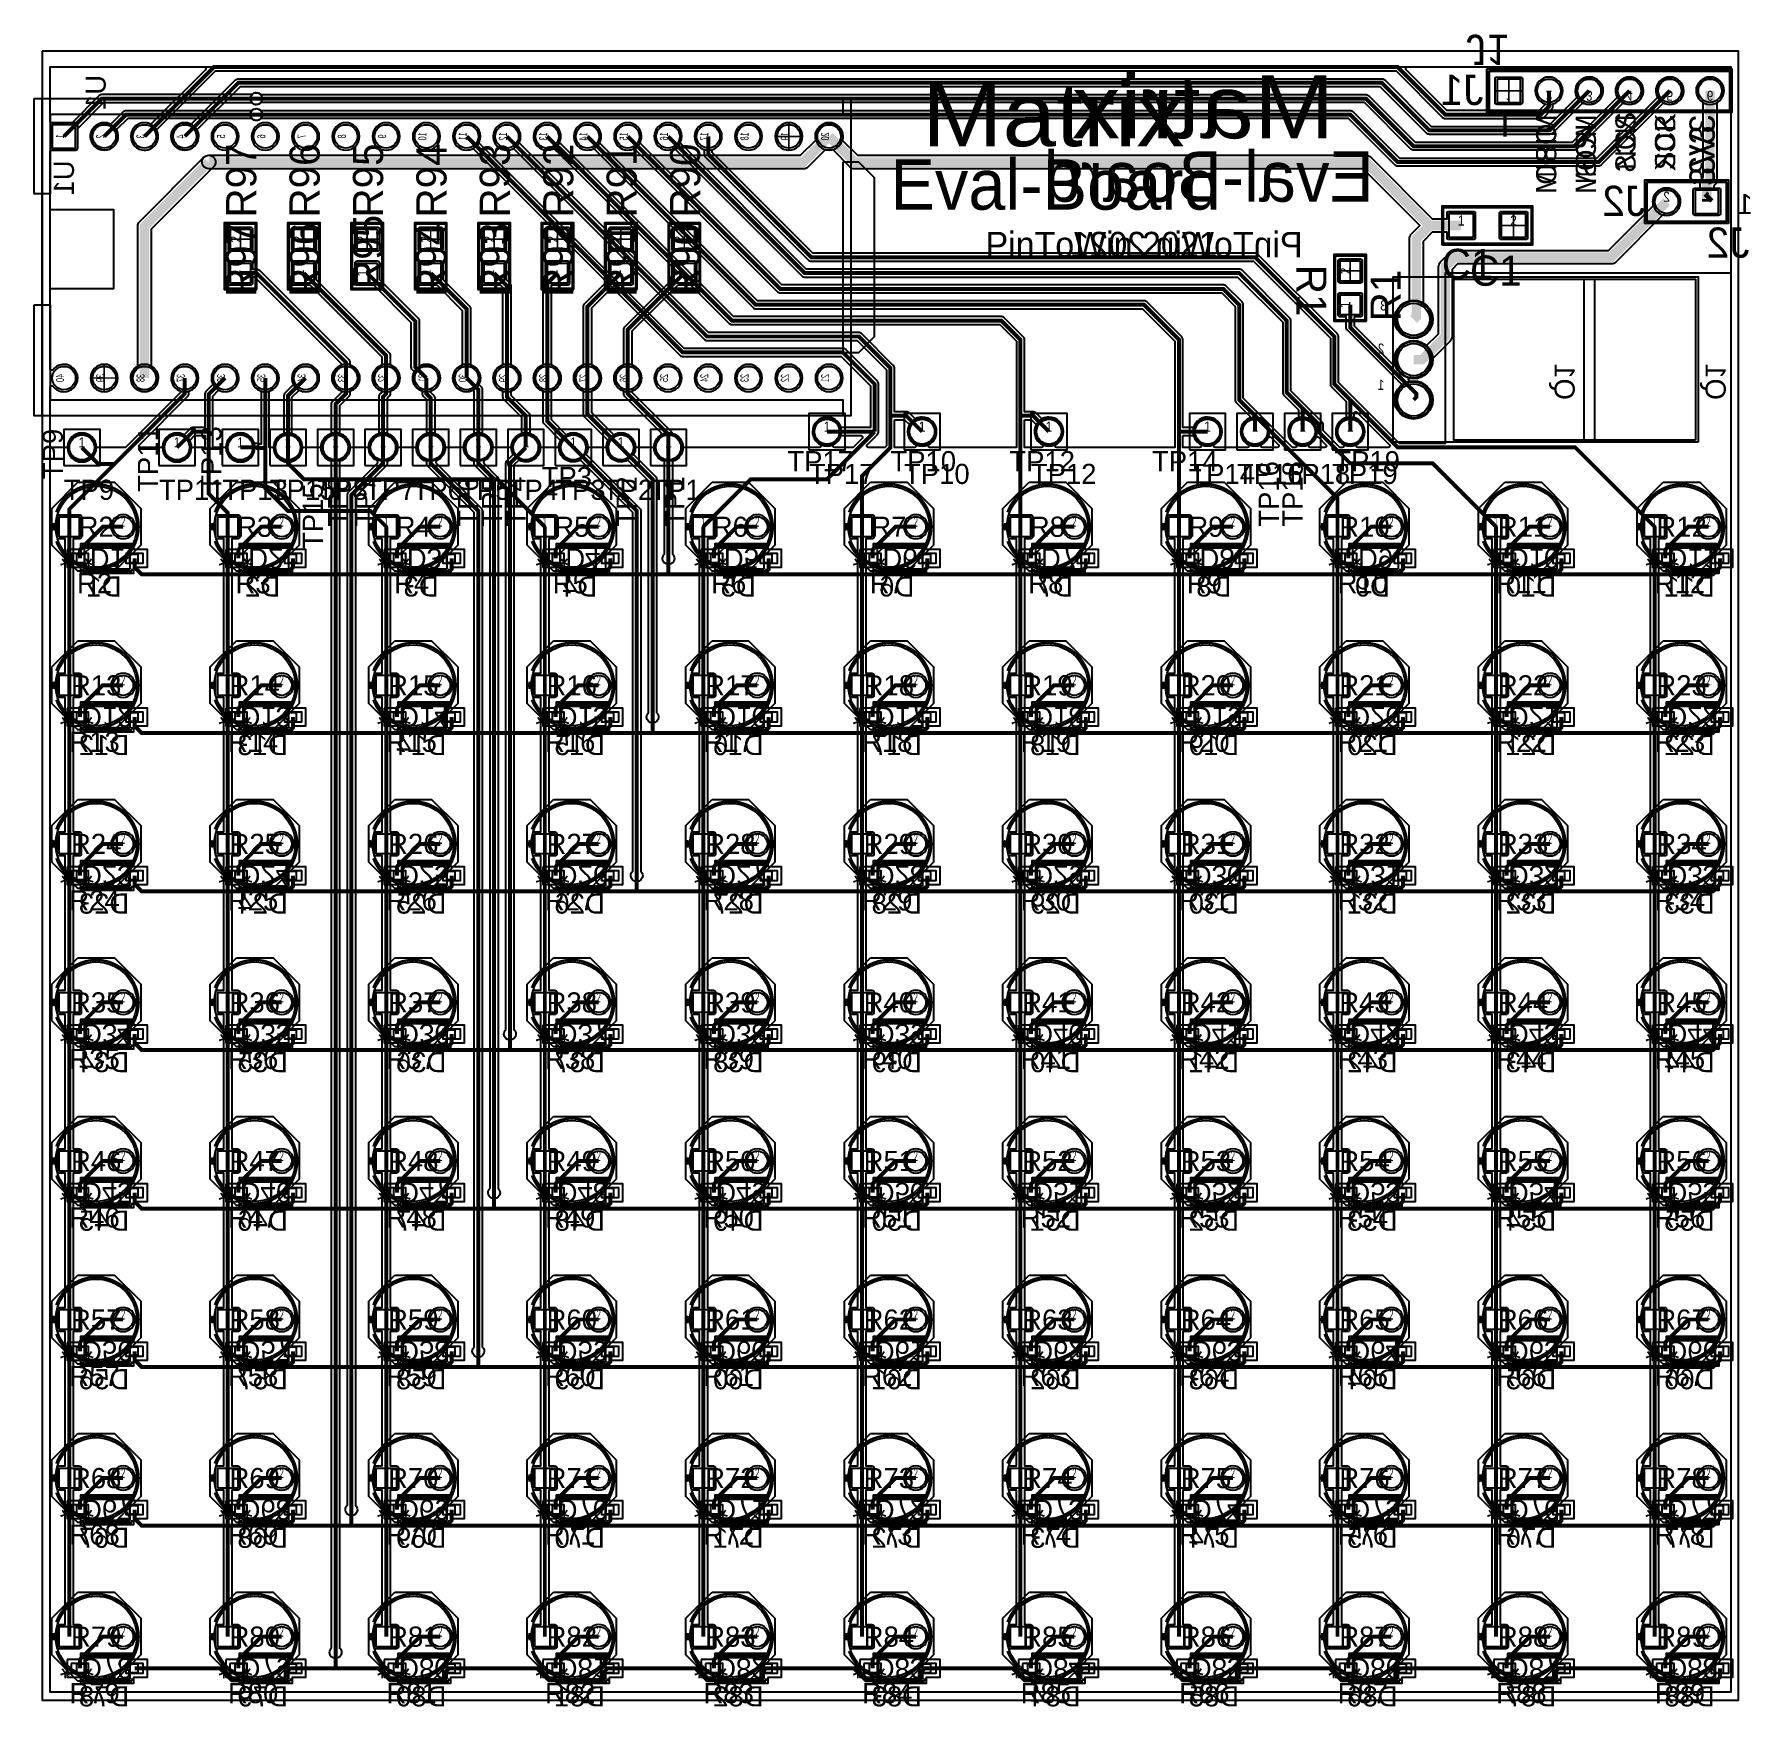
# Model space of a CAD drawing. Extents: x -64 to 44, y -64 to 41.
import ezdxf
from ezdxf.enums import TextEntityAlignment as Align

# ---------------------------------------------------------------- set-up
doc = ezdxf.new("R2010")
doc.units = 0
for name, color, linetype in [('ASSEMBLY', 12, 'CONTINUOUS'), ('BOND', 85, 'CONTINUOUS'), ('BOUND', 85, 'CONTINUOUS'), ('COND', 80, 'CONTINUOUS'), ('COND2', 2, 'CONTINUOUS'), ('PACKAGES', 202, 'CONTINUOUS'), ('SILK_SCREEN', 85, 'CONTINUOUS'), ('SILK_SCREEN2', 85, 'CONTINUOUS'), ('SOLDER_MASK', 85, 'CONTINUOUS'), ('TEXT', 142, 'CONTINUOUS')]:
    doc.layers.add(name, color=color, linetype=linetype)

msp = doc.modelspace()

# ---------------------------------------------------------------- texts
at = {"layer": 'ASSEMBLY', "text_generation_flag": 2, "width": 1.02}
for p in [(-60.571, 8.635), (-50.571, 8.635), (-40.571, 8.635), (-30.571, 8.635), (-20.571, 8.635), (-10.571, 8.635), (-0.571, 8.635), (9.429, 8.635), (19.429, 8.635), (29.429, 8.635), (39.429, 8.635), (-60.571, -1.365), (-50.571, -1.365), (-40.571, -1.365), (-30.571, -1.365), (-20.571, -1.365), (-10.571, -1.365), (-0.571, -1.365), (9.429, -1.365), (19.429, -1.365), (29.429, -1.365), (39.429, -1.365), (-60.571, -11.365), (-50.571, -11.365), (-40.571, -11.365), (-30.571, -11.365), (-20.571, -11.365), (-10.571, -11.365), (-0.571, -11.365), (9.429, -11.365), (19.429, -11.365), (29.429, -11.365), (39.429, -11.365), (-60.571, -21.365), (-50.571, -21.365), (-40.571, -21.365), (-30.571, -21.365), (-20.571, -21.365), (-10.571, -21.365), (-0.571, -21.365), (9.429, -21.365), (19.429, -21.365), (29.429, -21.365), (39.429, -21.365), (-60.571, -31.365), (-50.571, -31.365), (-40.571, -31.365), (-30.571, -31.365), (-20.571, -31.365), (-10.571, -31.365), (-0.571, -31.365), (9.429, -31.365), (19.429, -31.365), (29.429, -31.365), (39.429, -31.365), (-60.571, -41.365), (-50.571, -41.365), (-40.571, -41.365), (-30.571, -41.365), (-20.571, -41.365), (-10.571, -41.365), (-0.571, -41.365), (9.429, -41.365), (19.429, -41.365), (29.429, -41.365), (39.429, -41.365), (-60.571, -51.365), (-50.571, -51.365), (-40.571, -51.365), (-30.571, -51.365), (-20.571, -51.365), (-10.571, -51.365), (-0.571, -51.365), (9.429, -51.365), (19.429, -51.365), (29.429, -51.365), (39.429, -51.365), (-60.571, -61.365), (-50.571, -61.365), (-40.571, -61.365), (-30.571, -61.365), (-20.571, -61.365), (-10.571, -61.365), (-0.571, -61.365), (9.429, -61.365), (19.429, -61.365), (29.429, -61.365), (39.429, -61.365)]:
    msp.add_text('*', height=1.27, rotation=180, dxfattribs=at).set_placement(p, align=Align.CENTER)
at = {"layer": 'SILK_SCREEN'}
for s, height, width, p in [('Matrix', 3.962, 1.147653, (-8, 34)), ('Eval-Board', 3.175, 0.991811, (-10, 30))]:
    msp.add_text(s, height=height, dxfattribs=dict(at, width=width)).set_placement(p)
at = {"layer": 'SILK_SCREEN', "width": 1.019685}
for s, p in [('NCS', (37, 32.5)), ('SCK', (39.5, 32.5)), ('MISO', (32, 31)), ('MOSI', (34.5, 31))]:
    msp.add_text(s, height=1.27, rotation=90, dxfattribs=at).set_placement(p)
at = {"layer": 'SILK_SCREEN'}
for s, height, p in [('-', 1.905, (29.5, 34.5)), ('3V3', 1.6, (42, 31.5))]:
    msp.add_text(s, height=height, rotation=90, dxfattribs=at).set_placement(p)
msp.add_text('PinToWin 2021', height=1.6, dxfattribs=at).set_placement((-4, 27))
at = {"layer": 'SILK_SCREEN', "text_generation_flag": 2, "width": 1.02}
for p in [(-62.056, 8.635), (-52.056, 8.635), (-42.056, 8.635), (-32.056, 8.635), (-22.056, 8.635), (-12.056, 8.635), (-2.056, 8.635), (7.944, 8.635), (17.944, 8.635), (27.944, 8.635), (37.944, 8.635), (-62.056, -1.365), (-52.056, -1.365), (-42.056, -1.365), (-32.056, -1.365), (-22.056, -1.365), (-12.056, -1.365), (-2.056, -1.365), (7.944, -1.365), (17.944, -1.365), (27.944, -1.365), (37.944, -1.365), (-62.056, -11.365), (-52.056, -11.365), (-42.056, -11.365), (-32.056, -11.365), (-22.056, -11.365), (-12.056, -11.365), (-2.056, -11.365), (7.944, -11.365), (17.944, -11.365), (27.944, -11.365), (37.944, -11.365), (-62.056, -21.365), (-52.056, -21.365), (-42.056, -21.365), (-32.056, -21.365), (-22.056, -21.365), (-12.056, -21.365), (-2.056, -21.365), (7.944, -21.365), (17.944, -21.365), (27.944, -21.365), (37.944, -21.365), (-62.056, -31.365), (-52.056, -31.365), (-42.056, -31.365), (-32.056, -31.365), (-22.056, -31.365), (-12.056, -31.365), (-2.056, -31.365), (7.944, -31.365), (17.944, -31.365), (27.944, -31.365), (37.944, -31.365), (-62.056, -41.365), (-52.056, -41.365), (-42.056, -41.365), (-32.056, -41.365), (-22.056, -41.365), (-12.056, -41.365), (-2.056, -41.365), (7.944, -41.365), (17.944, -41.365), (27.944, -41.365), (37.944, -41.365), (-62.056, -51.365), (-52.056, -51.365), (-42.056, -51.365), (-32.056, -51.365), (-22.056, -51.365), (-12.056, -51.365), (-2.056, -51.365), (7.944, -51.365), (17.944, -51.365), (27.944, -51.365), (37.944, -51.365), (-62.056, -61.365), (-52.056, -61.365), (-42.056, -61.365), (-32.056, -61.365), (-22.056, -61.365), (-12.056, -61.365), (-2.056, -61.365), (7.944, -61.365), (17.944, -61.365), (27.944, -61.365), (37.944, -61.365)]:
    msp.add_text('*', height=1.27, rotation=180, dxfattribs=at).set_placement(p, align=Align.CENTER)
at = {"layer": 'SILK_SCREEN2', "text_generation_flag": 2}
for s, height, width, p in [('Matrix', 3.962, 1.147653, (18, 34.5)), ('Eval-Board', 3.175, 0.991811, (20.5, 30.5)), ('1', 1.27, 1.02, (44.3931, 29.7228))]:
    msp.add_text(s, height=height, dxfattribs=dict(at, width=width)).set_placement(p)
for s, height, p in [('-', 1.905, (29.5, 36)), ('3V3', 1.6, (42, 36))]:
    msp.add_text(s, height=height, rotation=90, dxfattribs=at).set_placement(p)
at = {"layer": 'SILK_SCREEN2', "text_generation_flag": 2, "width": 1.019685}
for s, p in [('MISO', (32, 36)), ('MOSI', (34.5, 36)), ('NCS', (37, 36)), ('SCK', (39.5, 36))]:
    msp.add_text(s, height=1.27, rotation=90, dxfattribs=at).set_placement(p)
at = {"layer": 'SILK_SCREEN2', "text_generation_flag": 2}
msp.add_text('PinToWin 2021', height=1.6, dxfattribs=at).set_placement((16, 27))
at = {"layer": 'TEXT', "text_generation_flag": 2}
msp.add_text('J1', height=1.905, rotation=180, dxfattribs=at).set_placement((26.3178, 41.0306))
for s, rotation, width, p in [('U1', 90, 1.019685, (-59.5, 38.5)), ('Q1', 270, 1.02, (31.89, 18)), ('Q1', 270, 1.02, (41.415, 18))]:
    msp.add_text(s, height=1.27, rotation=rotation, dxfattribs=dict(at, width=width)).set_placement(p)
for s, p in [('J1', (27.4, 36.6)), ('J2', (37.6, 29.6)), ('J2', (44.1822, 26.9694))]:
    msp.add_text(s, height=1.905, dxfattribs=at).set_placement(p)
for s, height, rotation, width, p in [('1', 0.635, 180, 0.88, (29, 37.5)), ('2', 0.635, 180, 0.88, (31.54, 37.5)), ('3', 0.635, 180, 0.88, (34.08, 37.5)), ('4', 0.635, 180, 0.88, (36.62, 37.5)), ('5', 0.635, 180, 0.88, (39.16, 37.5)), ('6', 0.635, 180, 0.88, (41.7, 37.5)), ('1', 0.508, 90, 0.649606, (-62.13, 34.62)), ('2', 0.508, 90, 0.649606, (-59.59, 34.62)), ('3', 0.508, 90, 0.649606, (-57.05, 34.62)), ('4', 0.508, 90, 0.649606, (-54.51, 34.62)), ('5', 0.508, 90, 0.649606, (-51.97, 34.62)), ('6', 0.508, 90, 0.649606, (-49.43, 34.62)), ('7', 0.508, 90, 0.649606, (-46.89, 34.62)), ('8', 0.508, 90, 0.649606, (-44.35, 34.62)), ('9', 0.508, 90, 0.649606, (-41.81, 34.62)), ('10', 0.508, 90, 0.649606, (-39.27, 34.62)), ('11', 0.508, 90, 0.649606, (-36.73, 34.62)), ('12', 0.508, 90, 0.649606, (-34.19, 34.62)), ('13', 0.508, 90, 0.649606, (-31.65, 34.62)), ('14', 0.508, 90, 0.649606, (-29.11, 34.62)), ('15', 0.508, 90, 0.649606, (-26.57, 34.62)), ('16', 0.508, 90, 0.649606, (-24.03, 34.62)), ('17', 0.508, 90, 0.649606, (-21.49, 34.62)), ('18', 0.508, 90, 0.649606, (-18.95, 34.62)), ('19', 0.508, 90, 0.649606, (-16.41, 34.62)), ('20', 0.508, 90, 0.649606, (-13.87, 34.62)), ('U1', 1.27, 90, 1.019685, (-61.5, 32)), ('40', 0.508, 90, 0.649606, (-62.13, 19.38)), ('39', 0.508, 90, 0.649606, (-59.59, 19.38)), ('38', 0.508, 90, 0.649606, (-57.05, 19.38)), ('37', 0.508, 90, 0.649606, (-54.51, 19.38)), ('36', 0.508, 90, 0.649606, (-51.97, 19.38)), ('35', 0.508, 90, 0.649606, (-49.43, 19.38)), ('34', 0.508, 90, 0.649606, (-46.89, 19.38)), ('33', 0.508, 90, 0.649606, (-44.35, 19.38)), ('32', 0.508, 90, 0.649606, (-41.81, 19.38)), ('31', 0.508, 90, 0.649606, (-39.27, 19.38)), ('30', 0.508, 90, 0.649606, (-36.73, 19.38)), ('29', 0.508, 90, 0.649606, (-34.19, 19.38)), ('28', 0.508, 90, 0.649606, (-31.65, 19.38)), ('27', 0.508, 90, 0.649606, (-29.11, 19.38)), ('26', 0.508, 90, 0.649606, (-26.57, 19.38)), ('25', 0.508, 90, 0.649606, (-24.03, 19.38)), ('24', 0.508, 90, 0.649606, (-21.49, 19.38)), ('23', 0.508, 90, 0.649606, (-18.95, 19.38)), ('22', 0.508, 90, 0.649606, (-16.41, 19.38)), ('21', 0.508, 90, 0.649606, (-13.87, 19.38)), ('D1', 1.27, 180, 1.02, (-59.4, 8.635)), ('D2', 1.27, 180, 1.02, (-49.4, 8.635)), ('D3', 1.27, 180, 1.02, (-39.4, 8.635)), ('D4', 1.27, 180, 1.02, (-29.4, 8.635)), ('D5', 1.27, 180, 1.02, (-19.4, 8.635)), ('D6', 1.27, 180, 1.02, (-9.4, 8.635)), ('D7', 1.27, 180, 1.02, (0.6, 8.635)), ('D8', 1.27, 180, 1.02, (10.6, 8.635)), ('D9', 1.27, 180, 1.02, (20.6, 8.635)), ('D10', 1.27, 180, 1.02, (30.6, 8.635)), ('D11', 1.27, 180, 1.02, (40.6, 8.635)), ('D12', 1.27, 180, 1.02, (-59.4, -1.365)), ('D13', 1.27, 180, 1.02, (-49.4, -1.365)), ('D14', 1.27, 180, 1.02, (-39.4, -1.365)), ('D15', 1.27, 180, 1.02, (-29.4, -1.365)), ('D16', 1.27, 180, 1.02, (-19.4, -1.365)), ('D17', 1.27, 180, 1.02, (-9.4, -1.365)), ('D18', 1.27, 180, 1.02, (0.6, -1.365)), ('D19', 1.27, 180, 1.02, (10.6, -1.365)), ('D20', 1.27, 180, 1.02, (20.6, -1.365)), ('D21', 1.27, 180, 1.02, (30.6, -1.365)), ('D22', 1.27, 180, 1.02, (40.6, -1.365)), ('D23', 1.27, 180, 1.02, (-59.4, -11.365)), ('D24', 1.27, 180, 1.02, (-49.4, -11.365)), ('D25', 1.27, 180, 1.02, (-39.4, -11.365)), ('D26', 1.27, 180, 1.02, (-29.4, -11.365)), ('D27', 1.27, 180, 1.02, (-19.4, -11.365)), ('D28', 1.27, 180, 1.02, (-9.4, -11.365)), ('D29', 1.27, 180, 1.02, (0.6, -11.365)), ('D30', 1.27, 180, 1.02, (10.6, -11.365)), ('D31', 1.27, 180, 1.02, (20.6, -11.365)), ('D32', 1.27, 180, 1.02, (30.6, -11.365)), ('D33', 1.27, 180, 1.02, (40.6, -11.365)), ('D34', 1.27, 180, 1.02, (-59.4, -21.365)), ('D35', 1.27, 180, 1.02, (-49.4, -21.365)), ('D36', 1.27, 180, 1.02, (-39.4, -21.365)), ('D37', 1.27, 180, 1.02, (-29.4, -21.365)), ('D38', 1.27, 180, 1.02, (-19.4, -21.365)), ('D39', 1.27, 180, 1.02, (-9.4, -21.365)), ('D40', 1.27, 180, 1.02, (0.6, -21.365)), ('D41', 1.27, 180, 1.02, (10.6, -21.365)), ('D42', 1.27, 180, 1.02, (20.6, -21.365)), ('D43', 1.27, 180, 1.02, (30.6, -21.365)), ('D44', 1.27, 180, 1.02, (40.6, -21.365)), ('D45', 1.27, 180, 1.02, (-59.4, -31.365)), ('D46', 1.27, 180, 1.02, (-49.4, -31.365)), ('D47', 1.27, 180, 1.02, (-39.4, -31.365)), ('D48', 1.27, 180, 1.02, (-29.4, -31.365)), ('D49', 1.27, 180, 1.02, (-19.4, -31.365)), ('D50', 1.27, 180, 1.02, (-9.4, -31.365)), ('D51', 1.27, 180, 1.02, (0.6, -31.365)), ('D52', 1.27, 180, 1.02, (10.6, -31.365)), ('D53', 1.27, 180, 1.02, (20.6, -31.365)), ('D54', 1.27, 180, 1.02, (30.6, -31.365)), ('D55', 1.27, 180, 1.02, (40.6, -31.365)), ('D56', 1.27, 180, 1.02, (-59.4, -41.365)), ('D57', 1.27, 180, 1.02, (-49.4, -41.365)), ('D58', 1.27, 180, 1.02, (-39.4, -41.365)), ('D59', 1.27, 180, 1.02, (-29.4, -41.365)), ('D60', 1.27, 180, 1.02, (-19.4, -41.365)), ('D61', 1.27, 180, 1.02, (-9.4, -41.365)), ('D62', 1.27, 180, 1.02, (0.6, -41.365)), ('D63', 1.27, 180, 1.02, (10.6, -41.365)), ('D64', 1.27, 180, 1.02, (20.6, -41.365)), ('D65', 1.27, 180, 1.02, (30.6, -41.365)), ('D66', 1.27, 180, 1.02, (40.6, -41.365)), ('D67', 1.27, 180, 1.02, (-59.4, -51.365)), ('D68', 1.27, 180, 1.02, (-49.4, -51.365)), ('D69', 1.27, 180, 1.02, (-39.4, -51.365)), ('D70', 1.27, 180, 1.02, (-29.4, -51.365)), ('D71', 1.27, 180, 1.02, (-19.4, -51.365)), ('D72', 1.27, 180, 1.02, (-9.4, -51.365)), ('D73', 1.27, 180, 1.02, (0.6, -51.365)), ('D74', 1.27, 180, 1.02, (10.6, -51.365)), ('D75', 1.27, 180, 1.02, (20.6, -51.365)), ('D76', 1.27, 180, 1.02, (30.6, -51.365)), ('D77', 1.27, 180, 1.02, (40.6, -51.365)), ('D78', 1.27, 180, 1.02, (-59.4, -61.365)), ('D79', 1.27, 180, 1.02, (-49.4, -61.365)), ('D80', 1.27, 180, 1.02, (-39.4, -61.365)), ('D81', 1.27, 180, 1.02, (-29.4, -61.365)), ('D82', 1.27, 180, 1.02, (-19.4, -61.365)), ('D83', 1.27, 180, 1.02, (-9.4, -61.365)), ('D84', 1.27, 180, 1.02, (0.6, -61.365)), ('D85', 1.27, 180, 1.02, (10.6, -61.365)), ('D86', 1.27, 180, 1.02, (20.6, -61.365)), ('D87', 1.27, 180, 1.02, (30.6, -61.365)), ('D88', 1.27, 180, 1.02, (40.6, -61.365))]:
    msp.add_text(s, height=height, rotation=rotation, dxfattribs=dict(at, width=width)).set_placement(p, align=Align.CENTER)
at = {"layer": 'TEXT'}
for s, rotation, p in [('R97', 90, (-50, 29.5)), ('R96', 90, (-46, 29.5)), ('R95', 90, (-42, 29.5)), ('R94', 90, (-38, 29.5)), ('R93', 90, (-34, 29.5)), ('R92', 90, (-30, 29.5)), ('R91', 90, (-26, 29.5)), ('R90', 90, (-22, 29.5)), ('R95', 90, (-42, 25)), ('R97', 90, (-50, 24.5)), ('R96', 90, (-46, 24.5)), ('R94', 90, (-38, 24.5)), ('R93', 90, (-34, 24.5)), ('R92', 90, (-30, 24.5)), ('R91', 90, (-26, 24.5)), ('R90', 90, (-22, 24.5)), ('R1', 270, (15.6, 26.52)), ('R1', 90, (22.1877, 22.9586))]:
    msp.add_text(s, height=1.905, rotation=rotation, dxfattribs=at).set_placement(p)
at = {"layer": 'TEXT', "text_generation_flag": 2}
for s, height, width, p in [('2', 0.635, 0.88, (38.96, 30.5)), ('1', 0.635, 0.88, (41.5, 30.5)), ('D1', 1.27, 1.02, (-59.6, 5.6)), ('D2', 1.27, 1.02, (-49.6, 5.6)), ('D3', 1.27, 1.02, (-39.6, 5.6)), ('D4', 1.27, 1.02, (-29.6, 5.6)), ('D5', 1.27, 1.02, (-19.6, 5.6)), ('D6', 1.27, 1.02, (-9.6, 5.6)), ('D7', 1.27, 1.02, (0.4, 5.6)), ('D8', 1.27, 1.02, (10.4, 5.6)), ('D9', 1.27, 1.02, (20.4, 5.6)), ('D10', 1.27, 1.02, (30.4, 5.6)), ('D11', 1.27, 1.02, (40.4, 5.6)), ('D12', 1.27, 1.02, (-59.6, -4.4)), ('D13', 1.27, 1.02, (-49.6, -4.4)), ('D14', 1.27, 1.02, (-39.6, -4.4)), ('D15', 1.27, 1.02, (-29.6, -4.4)), ('D16', 1.27, 1.02, (-19.6, -4.4)), ('D17', 1.27, 1.02, (-9.6, -4.4)), ('D18', 1.27, 1.02, (0.4, -4.4)), ('D19', 1.27, 1.02, (10.4, -4.4)), ('D20', 1.27, 1.02, (20.4, -4.4)), ('D21', 1.27, 1.02, (30.4, -4.4)), ('D22', 1.27, 1.02, (40.4, -4.4)), ('D23', 1.27, 1.02, (-59.6, -14.4)), ('D24', 1.27, 1.02, (-49.6, -14.4)), ('D25', 1.27, 1.02, (-39.6, -14.4)), ('D26', 1.27, 1.02, (-29.6, -14.4)), ('D27', 1.27, 1.02, (-19.6, -14.4)), ('D28', 1.27, 1.02, (-9.6, -14.4)), ('D29', 1.27, 1.02, (0.4, -14.4)), ('D30', 1.27, 1.02, (10.4, -14.4)), ('D31', 1.27, 1.02, (20.4, -14.4)), ('D32', 1.27, 1.02, (30.4, -14.4)), ('D33', 1.27, 1.02, (40.4, -14.4)), ('D34', 1.27, 1.02, (-59.6, -24.4)), ('D35', 1.27, 1.02, (-49.6, -24.4)), ('D36', 1.27, 1.02, (-39.6, -24.4)), ('D37', 1.27, 1.02, (-29.6, -24.4)), ('D38', 1.27, 1.02, (-19.6, -24.4)), ('D39', 1.27, 1.02, (-9.6, -24.4)), ('D40', 1.27, 1.02, (0.4, -24.4)), ('D41', 1.27, 1.02, (10.4, -24.4)), ('D42', 1.27, 1.02, (20.4, -24.4)), ('D43', 1.27, 1.02, (30.4, -24.4)), ('D44', 1.27, 1.02, (40.4, -24.4)), ('D45', 1.27, 1.02, (-59.6, -34.4)), ('D46', 1.27, 1.02, (-49.6, -34.4)), ('D47', 1.27, 1.02, (-39.6, -34.4)), ('D48', 1.27, 1.02, (-29.6, -34.4)), ('D49', 1.27, 1.02, (-19.6, -34.4)), ('D50', 1.27, 1.02, (-9.6, -34.4)), ('D51', 1.27, 1.02, (0.4, -34.4)), ('D52', 1.27, 1.02, (10.4, -34.4)), ('D53', 1.27, 1.02, (20.4, -34.4)), ('D54', 1.27, 1.02, (30.4, -34.4)), ('D55', 1.27, 1.02, (40.4, -34.4)), ('D56', 1.27, 1.02, (-59.6, -44.4)), ('D57', 1.27, 1.02, (-49.6, -44.4)), ('D58', 1.27, 1.02, (-39.6, -44.4)), ('D59', 1.27, 1.02, (-29.6, -44.4)), ('D60', 1.27, 1.02, (-19.6, -44.4)), ('D61', 1.27, 1.02, (-9.6, -44.4)), ('D62', 1.27, 1.02, (0.4, -44.4)), ('D63', 1.27, 1.02, (10.4, -44.4)), ('D64', 1.27, 1.02, (20.4, -44.4)), ('D65', 1.27, 1.02, (30.4, -44.4)), ('D66', 1.27, 1.02, (40.4, -44.4)), ('D67', 1.27, 1.02, (-59.6, -54.4)), ('D68', 1.27, 1.02, (-49.6, -54.4)), ('D69', 1.27, 1.02, (-39.6, -54.4)), ('D70', 1.27, 1.02, (-29.6, -54.4)), ('D71', 1.27, 1.02, (-19.6, -54.4)), ('D72', 1.27, 1.02, (-9.6, -54.4)), ('D73', 1.27, 1.02, (0.4, -54.4)), ('D74', 1.27, 1.02, (10.4, -54.4)), ('D75', 1.27, 1.02, (20.4, -54.4)), ('D76', 1.27, 1.02, (30.4, -54.4)), ('D77', 1.27, 1.02, (40.4, -54.4)), ('D78', 1.27, 1.02, (-59.6, -64.4)), ('D79', 1.27, 1.02, (-49.6, -64.4)), ('D80', 1.27, 1.02, (-39.6, -64.4)), ('D81', 1.27, 1.02, (-29.6, -64.4)), ('D82', 1.27, 1.02, (-19.6, -64.4)), ('D83', 1.27, 1.02, (-9.6, -64.4)), ('D84', 1.27, 1.02, (0.4, -64.4)), ('D85', 1.27, 1.02, (10.4, -64.4)), ('D86', 1.27, 1.02, (20.4, -64.4)), ('D87', 1.27, 1.02, (30.4, -64.4)), ('D88', 1.27, 1.02, (40.4, -64.4))]:
    msp.add_text(s, height=height, dxfattribs=dict(at, width=width)).set_placement(p, align=Align.CENTER)
at = {"layer": 'TEXT'}
for s, height, width, p in [('1', 0.635, 0.88, (26, 29)), ('2', 0.635, 0.88, (29.302, 29)), ('1', 0.635, 0.88, (-14, 16)), ('1', 0.635, 0.88, (-8, 16)), ('1', 0.635, 0.88, (0, 16)), ('1', 0.635, 0.88, (10, 16)), ('1', 0.635, 0.88, (13, 16)), ('1', 0.635, 0.88, (16, 16)), ('1', 0.635, 0.88, (19, 16)), ('1', 0.635, 0.88, (-61, 15)), ('1', 0.635, 0.88, (-55, 15)), ('1', 0.635, 0.88, (-51, 15)), ('1', 0.635, 0.88, (-48, 15)), ('1', 0.635, 0.88, (-45, 15)), ('1', 0.635, 0.88, (-42, 15)), ('1', 0.635, 0.88, (-39, 15)), ('1', 0.635, 0.88, (-36, 15)), ('1', 0.635, 0.88, (-33, 15)), ('1', 0.635, 0.88, (-30, 15)), ('1', 0.635, 0.88, (-27, 15)), ('1', 0.635, 0.88, (-24, 15)), ('1', 0.635, 0.500157, (-61.8, 10)), ('R2', 1.27, 1.02, (-60.0982, 9.365)), ('2', 0.635, 0.500157, (-58.3964, 10)), ('1', 0.635, 0.500157, (-51.8, 10)), ('R3', 1.27, 1.02, (-50.0982, 9.365)), ('2', 0.635, 0.500157, (-48.3964, 10)), ('1', 0.635, 0.500157, (-41.8, 10)), ('R4', 1.27, 1.02, (-40.0982, 9.365)), ('2', 0.635, 0.500157, (-38.3964, 10)), ('1', 0.635, 0.500157, (-31.8, 10)), ('R5', 1.27, 1.02, (-30.0982, 9.365)), ('2', 0.635, 0.500157, (-28.3964, 10)), ('1', 0.635, 0.500157, (-21.8, 10)), ('R6', 1.27, 1.02, (-20.0982, 9.365)), ('2', 0.635, 0.500157, (-18.3964, 10)), ('1', 0.635, 0.500157, (-11.8, 10)), ('R7', 1.27, 1.02, (-10.0982, 9.365)), ('2', 0.635, 0.500157, (-8.3964, 10)), ('1', 0.635, 0.500157, (-1.8, 10)), ('R8', 1.27, 1.02, (-0.0982, 9.365)), ('2', 0.635, 0.500157, (1.6036, 10)), ('1', 0.635, 0.500157, (8.2, 10)), ('R9', 1.27, 1.02, (9.9018, 9.365)), ('2', 0.635, 0.500157, (11.6036, 10)), ('1', 0.635, 0.500157, (18.2, 10)), ('R10', 1.27, 1.02, (19.9018, 9.365)), ('2', 0.635, 0.500157, (21.6036, 10)), ('1', 0.635, 0.500157, (28.2, 10)), ('R11', 1.27, 1.02, (29.9018, 9.365)), ('2', 0.635, 0.500157, (31.6036, 10)), ('1', 0.635, 0.500157, (38.2, 10)), ('R12', 1.27, 1.02, (39.9018, 9.365)), ('2', 0.635, 0.500157, (41.6036, 10)), ('R2', 1.27, 1.02, (-60.2, 5.8)), ('R3', 1.27, 1.02, (-50.2, 5.8)), ('R4', 1.27, 1.02, (-40.2, 5.8)), ('R5', 1.27, 1.02, (-30.2, 5.8)), ('R6', 1.27, 1.02, (-20.2, 5.8)), ('R7', 1.27, 1.02, (-10.2, 5.8)), ('R8', 1.27, 1.02, (-0.2, 5.8)), ('R9', 1.27, 1.02, (9.8, 5.8)), ('R10', 1.27, 1.02, (19.8, 5.8)), ('R11', 1.27, 1.02, (29.8, 5.8)), ('R12', 1.27, 1.02, (39.8, 5.8)), ('1', 0.635, 0.500157, (-61.8, 0)), ('R13', 1.27, 1.02, (-60.0982, -0.635)), ('2', 0.635, 0.500157, (-58.3964, 0)), ('1', 0.635, 0.500157, (-51.8, 0)), ('R14', 1.27, 1.02, (-50.0982, -0.635)), ('2', 0.635, 0.500157, (-48.3964, 0)), ('1', 0.635, 0.500157, (-41.8, 0)), ('R15', 1.27, 1.02, (-40.0982, -0.635)), ('2', 0.635, 0.500157, (-38.3964, 0)), ('1', 0.635, 0.500157, (-31.8, 0)), ('R16', 1.27, 1.02, (-30.0982, -0.635)), ('2', 0.635, 0.500157, (-28.3964, 0)), ('1', 0.635, 0.500157, (-21.8, 0)), ('R17', 1.27, 1.02, (-20.0982, -0.635)), ('2', 0.635, 0.500157, (-18.3964, 0)), ('1', 0.635, 0.500157, (-11.8, 0)), ('R18', 1.27, 1.02, (-10.0982, -0.635)), ('2', 0.635, 0.500157, (-8.3964, 0)), ('1', 0.635, 0.500157, (-1.8, 0)), ('R19', 1.27, 1.02, (-0.0982, -0.635)), ('2', 0.635, 0.500157, (1.6036, 0)), ('1', 0.635, 0.500157, (8.2, 0)), ('R20', 1.27, 1.02, (9.9018, -0.635)), ('2', 0.635, 0.500157, (11.6036, 0)), ('1', 0.635, 0.500157, (18.2, 0)), ('R21', 1.27, 1.02, (19.9018, -0.635)), ('2', 0.635, 0.500157, (21.6036, 0)), ('1', 0.635, 0.500157, (28.2, 0)), ('R22', 1.27, 1.02, (29.9018, -0.635)), ('2', 0.635, 0.500157, (31.6036, 0)), ('1', 0.635, 0.500157, (38.2, 0)), ('R23', 1.27, 1.02, (39.9018, -0.635)), ('2', 0.635, 0.500157, (41.6036, 0)), ('R13', 1.27, 1.02, (-60.2, -4.2)), ('R14', 1.27, 1.02, (-50.2, -4.2)), ('R15', 1.27, 1.02, (-40.2, -4.2)), ('R16', 1.27, 1.02, (-30.2, -4.2)), ('R17', 1.27, 1.02, (-20.2, -4.2)), ('R18', 1.27, 1.02, (-10.2, -4.2)), ('R19', 1.27, 1.02, (-0.2, -4.2)), ('R20', 1.27, 1.02, (9.8, -4.2)), ('R21', 1.27, 1.02, (19.8, -4.2)), ('R22', 1.27, 1.02, (29.8, -4.2)), ('R23', 1.27, 1.02, (39.8, -4.2)), ('1', 0.635, 0.500157, (-61.8, -10)), ('R24', 1.27, 1.02, (-60.0982, -10.635)), ('2', 0.635, 0.500157, (-58.3964, -10)), ('1', 0.635, 0.500157, (-51.8, -10)), ('R25', 1.27, 1.02, (-50.0982, -10.635)), ('2', 0.635, 0.500157, (-48.3964, -10)), ('1', 0.635, 0.500157, (-41.8, -10)), ('R26', 1.27, 1.02, (-40.0982, -10.635)), ('2', 0.635, 0.500157, (-38.3964, -10)), ('1', 0.635, 0.500157, (-31.8, -10)), ('R27', 1.27, 1.02, (-30.0982, -10.635)), ('2', 0.635, 0.500157, (-28.3964, -10)), ('1', 0.635, 0.500157, (-21.8, -10)), ('R28', 1.27, 1.02, (-20.0982, -10.635)), ('2', 0.635, 0.500157, (-18.3964, -10)), ('1', 0.635, 0.500157, (-11.8, -10)), ('R29', 1.27, 1.02, (-10.0982, -10.635)), ('2', 0.635, 0.500157, (-8.3964, -10)), ('1', 0.635, 0.500157, (-1.8, -10)), ('R30', 1.27, 1.02, (-0.0982, -10.635)), ('2', 0.635, 0.500157, (1.6036, -10)), ('1', 0.635, 0.500157, (8.2, -10)), ('R31', 1.27, 1.02, (9.9018, -10.635)), ('2', 0.635, 0.500157, (11.6036, -10)), ('1', 0.635, 0.500157, (18.2, -10)), ('R32', 1.27, 1.02, (19.9018, -10.635)), ('2', 0.635, 0.500157, (21.6036, -10)), ('1', 0.635, 0.500157, (28.2, -10)), ('R33', 1.27, 1.02, (29.9018, -10.635)), ('2', 0.635, 0.500157, (31.6036, -10)), ('1', 0.635, 0.500157, (38.2, -10)), ('R34', 1.27, 1.02, (39.9018, -10.635)), ('2', 0.635, 0.500157, (41.6036, -10)), ('R24', 1.27, 1.02, (-60.2, -14.2)), ('R25', 1.27, 1.02, (-50.2, -14.2)), ('R26', 1.27, 1.02, (-40.2, -14.2)), ('R27', 1.27, 1.02, (-30.2, -14.2)), ('R28', 1.27, 1.02, (-20.2, -14.2)), ('R29', 1.27, 1.02, (-10.2, -14.2)), ('R30', 1.27, 1.02, (-0.2, -14.2)), ('R31', 1.27, 1.02, (9.8, -14.2)), ('R32', 1.27, 1.02, (19.8, -14.2)), ('R33', 1.27, 1.02, (29.8, -14.2)), ('R34', 1.27, 1.02, (39.8, -14.2)), ('1', 0.635, 0.500157, (-61.8, -20)), ('R35', 1.27, 1.02, (-60.0982, -20.635)), ('2', 0.635, 0.500157, (-58.3964, -20)), ('1', 0.635, 0.500157, (-51.8, -20)), ('R36', 1.27, 1.02, (-50.0982, -20.635)), ('2', 0.635, 0.500157, (-48.3964, -20)), ('1', 0.635, 0.500157, (-41.8, -20)), ('R37', 1.27, 1.02, (-40.0982, -20.635)), ('2', 0.635, 0.500157, (-38.3964, -20)), ('1', 0.635, 0.500157, (-31.8, -20)), ('R38', 1.27, 1.02, (-30.0982, -20.635)), ('2', 0.635, 0.500157, (-28.3964, -20)), ('1', 0.635, 0.500157, (-21.8, -20)), ('R39', 1.27, 1.02, (-20.0982, -20.635)), ('2', 0.635, 0.500157, (-18.3964, -20)), ('1', 0.635, 0.500157, (-11.8, -20)), ('R40', 1.27, 1.02, (-10.0982, -20.635)), ('2', 0.635, 0.500157, (-8.3964, -20)), ('1', 0.635, 0.500157, (-1.8, -20)), ('R41', 1.27, 1.02, (-0.0982, -20.635)), ('2', 0.635, 0.500157, (1.6036, -20)), ('1', 0.635, 0.500157, (8.2, -20)), ('R42', 1.27, 1.02, (9.9018, -20.635)), ('2', 0.635, 0.500157, (11.6036, -20)), ('1', 0.635, 0.500157, (18.2, -20)), ('R43', 1.27, 1.02, (19.9018, -20.635)), ('2', 0.635, 0.500157, (21.6036, -20)), ('1', 0.635, 0.500157, (28.2, -20)), ('R44', 1.27, 1.02, (29.9018, -20.635)), ('2', 0.635, 0.500157, (31.6036, -20)), ('1', 0.635, 0.500157, (38.2, -20)), ('R45', 1.27, 1.02, (39.9018, -20.635)), ('2', 0.635, 0.500157, (41.6036, -20)), ('R35', 1.27, 1.02, (-60.2, -24.2)), ('R36', 1.27, 1.02, (-50.2, -24.2)), ('R37', 1.27, 1.02, (-40.2, -24.2)), ('R38', 1.27, 1.02, (-30.2, -24.2)), ('R39', 1.27, 1.02, (-20.2, -24.2)), ('R40', 1.27, 1.02, (-10.2, -24.2)), ('R41', 1.27, 1.02, (-0.2, -24.2)), ('R42', 1.27, 1.02, (9.8, -24.2)), ('R43', 1.27, 1.02, (19.8, -24.2)), ('R44', 1.27, 1.02, (29.8, -24.2)), ('R45', 1.27, 1.02, (39.8, -24.2)), ('1', 0.635, 0.500157, (-61.8, -30)), ('R46', 1.27, 1.02, (-60.0982, -30.635)), ('2', 0.635, 0.500157, (-58.3964, -30)), ('1', 0.635, 0.500157, (-51.8, -30)), ('R47', 1.27, 1.02, (-50.0982, -30.635)), ('2', 0.635, 0.500157, (-48.3964, -30)), ('1', 0.635, 0.500157, (-41.8, -30)), ('R48', 1.27, 1.02, (-40.0982, -30.635)), ('2', 0.635, 0.500157, (-38.3964, -30)), ('1', 0.635, 0.500157, (-31.8, -30)), ('R49', 1.27, 1.02, (-30.0982, -30.635)), ('2', 0.635, 0.500157, (-28.3964, -30)), ('1', 0.635, 0.500157, (-21.8, -30)), ('R50', 1.27, 1.02, (-20.0982, -30.635)), ('2', 0.635, 0.500157, (-18.3964, -30)), ('1', 0.635, 0.500157, (-11.8, -30)), ('R51', 1.27, 1.02, (-10.0982, -30.635)), ('2', 0.635, 0.500157, (-8.3964, -30)), ('1', 0.635, 0.500157, (-1.8, -30)), ('R52', 1.27, 1.02, (-0.0982, -30.635)), ('2', 0.635, 0.500157, (1.6036, -30)), ('1', 0.635, 0.500157, (8.2, -30)), ('R53', 1.27, 1.02, (9.9018, -30.635)), ('2', 0.635, 0.500157, (11.6036, -30)), ('1', 0.635, 0.500157, (18.2, -30)), ('R54', 1.27, 1.02, (19.9018, -30.635)), ('2', 0.635, 0.500157, (21.6036, -30)), ('1', 0.635, 0.500157, (28.2, -30)), ('R55', 1.27, 1.02, (29.9018, -30.635)), ('2', 0.635, 0.500157, (31.6036, -30)), ('1', 0.635, 0.500157, (38.2, -30)), ('R56', 1.27, 1.02, (39.9018, -30.635)), ('2', 0.635, 0.500157, (41.6036, -30)), ('R46', 1.27, 1.02, (-60.2, -34.2)), ('R47', 1.27, 1.02, (-50.2, -34.2)), ('R48', 1.27, 1.02, (-40.2, -34.2)), ('R49', 1.27, 1.02, (-30.2, -34.2)), ('R50', 1.27, 1.02, (-20.2, -34.2)), ('R51', 1.27, 1.02, (-10.2, -34.2)), ('R52', 1.27, 1.02, (-0.2, -34.2)), ('R53', 1.27, 1.02, (9.8, -34.2)), ('R54', 1.27, 1.02, (19.8, -34.2)), ('R55', 1.27, 1.02, (29.8, -34.2)), ('R56', 1.27, 1.02, (39.8, -34.2)), ('1', 0.635, 0.500157, (-61.8, -40)), ('R57', 1.27, 1.02, (-60.0982, -40.635)), ('2', 0.635, 0.500157, (-58.3964, -40)), ('1', 0.635, 0.500157, (-51.8, -40)), ('R58', 1.27, 1.02, (-50.0982, -40.635)), ('2', 0.635, 0.500157, (-48.3964, -40)), ('1', 0.635, 0.500157, (-41.8, -40)), ('R59', 1.27, 1.02, (-40.0982, -40.635)), ('2', 0.635, 0.500157, (-38.3964, -40)), ('1', 0.635, 0.500157, (-31.8, -40)), ('R60', 1.27, 1.02, (-30.0982, -40.635)), ('2', 0.635, 0.500157, (-28.3964, -40)), ('1', 0.635, 0.500157, (-21.8, -40)), ('R61', 1.27, 1.02, (-20.0982, -40.635)), ('2', 0.635, 0.500157, (-18.3964, -40)), ('1', 0.635, 0.500157, (-11.8, -40)), ('R62', 1.27, 1.02, (-10.0982, -40.635)), ('2', 0.635, 0.500157, (-8.3964, -40)), ('1', 0.635, 0.500157, (-1.8, -40)), ('R63', 1.27, 1.02, (-0.0982, -40.635)), ('2', 0.635, 0.500157, (1.6036, -40)), ('1', 0.635, 0.500157, (8.2, -40)), ('R64', 1.27, 1.02, (9.9018, -40.635)), ('2', 0.635, 0.500157, (11.6036, -40)), ('1', 0.635, 0.500157, (18.2, -40)), ('R65', 1.27, 1.02, (19.9018, -40.635)), ('2', 0.635, 0.500157, (21.6036, -40)), ('1', 0.635, 0.500157, (28.2, -40)), ('R66', 1.27, 1.02, (29.9018, -40.635)), ('2', 0.635, 0.500157, (31.6036, -40)), ('1', 0.635, 0.500157, (38.2, -40)), ('R67', 1.27, 1.02, (39.9018, -40.635)), ('2', 0.635, 0.500157, (41.6036, -40)), ('R57', 1.27, 1.02, (-60.2, -44.2)), ('R58', 1.27, 1.02, (-50.2, -44.2)), ('R59', 1.27, 1.02, (-40.2, -44.2)), ('R60', 1.27, 1.02, (-30.2, -44.2)), ('R61', 1.27, 1.02, (-20.2, -44.2)), ('R62', 1.27, 1.02, (-10.2, -44.2)), ('R63', 1.27, 1.02, (-0.2, -44.2)), ('R64', 1.27, 1.02, (9.8, -44.2)), ('R65', 1.27, 1.02, (19.8, -44.2)), ('R66', 1.27, 1.02, (29.8, -44.2)), ('R67', 1.27, 1.02, (39.8, -44.2)), ('1', 0.635, 0.500157, (-61.8, -50)), ('R68', 1.27, 1.02, (-60.0982, -50.635)), ('2', 0.635, 0.500157, (-58.3964, -50)), ('1', 0.635, 0.500157, (-51.8, -50)), ('R69', 1.27, 1.02, (-50.0982, -50.635)), ('2', 0.635, 0.500157, (-48.3964, -50)), ('1', 0.635, 0.500157, (-41.8, -50)), ('R70', 1.27, 1.02, (-40.0982, -50.635)), ('2', 0.635, 0.500157, (-38.3964, -50)), ('1', 0.635, 0.500157, (-31.8, -50)), ('R71', 1.27, 1.02, (-30.0982, -50.635)), ('2', 0.635, 0.500157, (-28.3964, -50)), ('1', 0.635, 0.500157, (-21.8, -50)), ('R72', 1.27, 1.02, (-20.0982, -50.635)), ('2', 0.635, 0.500157, (-18.3964, -50)), ('1', 0.635, 0.500157, (-11.8, -50)), ('R73', 1.27, 1.02, (-10.0982, -50.635)), ('2', 0.635, 0.500157, (-8.3964, -50)), ('1', 0.635, 0.500157, (-1.8, -50)), ('R74', 1.27, 1.02, (-0.0982, -50.635)), ('2', 0.635, 0.500157, (1.6036, -50)), ('1', 0.635, 0.500157, (8.2, -50)), ('R75', 1.27, 1.02, (9.9018, -50.635)), ('2', 0.635, 0.500157, (11.6036, -50)), ('1', 0.635, 0.500157, (18.2, -50)), ('R76', 1.27, 1.02, (19.9018, -50.635)), ('2', 0.635, 0.500157, (21.6036, -50)), ('1', 0.635, 0.500157, (28.2, -50)), ('R77', 1.27, 1.02, (29.9018, -50.635)), ('2', 0.635, 0.500157, (31.6036, -50)), ('1', 0.635, 0.500157, (38.2, -50)), ('R78', 1.27, 1.02, (39.9018, -50.635)), ('2', 0.635, 0.500157, (41.6036, -50)), ('R68', 1.27, 1.02, (-60.2, -54.2)), ('R69', 1.27, 1.02, (-50.2, -54.2)), ('R70', 1.27, 1.02, (-40.2, -54.2)), ('R71', 1.27, 1.02, (-30.2, -54.2)), ('R72', 1.27, 1.02, (-20.2, -54.2)), ('R73', 1.27, 1.02, (-10.2, -54.2)), ('R74', 1.27, 1.02, (-0.2, -54.2)), ('R75', 1.27, 1.02, (9.8, -54.2)), ('R76', 1.27, 1.02, (19.8, -54.2)), ('R77', 1.27, 1.02, (29.8, -54.2)), ('R78', 1.27, 1.02, (39.8, -54.2)), ('1', 0.635, 0.500157, (-61.8, -60)), ('R79', 1.27, 1.02, (-60.0982, -60.635)), ('2', 0.635, 0.500157, (-58.3964, -60)), ('1', 0.635, 0.500157, (-51.8, -60)), ('R80', 1.27, 1.02, (-50.0982, -60.635)), ('2', 0.635, 0.500157, (-48.3964, -60)), ('1', 0.635, 0.500157, (-41.8, -60)), ('R81', 1.27, 1.02, (-40.0982, -60.635)), ('2', 0.635, 0.500157, (-38.3964, -60)), ('1', 0.635, 0.500157, (-31.8, -60)), ('R82', 1.27, 1.02, (-30.0982, -60.635)), ('2', 0.635, 0.500157, (-28.3964, -60)), ('1', 0.635, 0.500157, (-21.8, -60)), ('R83', 1.27, 1.02, (-20.0982, -60.635)), ('2', 0.635, 0.500157, (-18.3964, -60)), ('1', 0.635, 0.500157, (-11.8, -60)), ('R84', 1.27, 1.02, (-10.0982, -60.635)), ('2', 0.635, 0.500157, (-8.3964, -60)), ('1', 0.635, 0.500157, (-1.8, -60)), ('R85', 1.27, 1.02, (-0.0982, -60.635)), ('2', 0.635, 0.500157, (1.6036, -60)), ('1', 0.635, 0.500157, (8.2, -60)), ('R86', 1.27, 1.02, (9.9018, -60.635)), ('2', 0.635, 0.500157, (11.6036, -60)), ('1', 0.635, 0.500157, (18.2, -60)), ('R87', 1.27, 1.02, (19.9018, -60.635)), ('2', 0.635, 0.500157, (21.6036, -60)), ('1', 0.635, 0.500157, (28.2, -60)), ('R88', 1.27, 1.02, (29.9018, -60.635)), ('2', 0.635, 0.500157, (31.6036, -60)), ('1', 0.635, 0.500157, (38.2, -60)), ('R89', 1.27, 1.02, (39.9018, -60.635)), ('2', 0.635, 0.500157, (41.6036, -60)), ('R79', 1.27, 1.02, (-60.2, -64.2)), ('R80', 1.27, 1.02, (-50.2, -64.2)), ('R81', 1.27, 1.02, (-40.2, -64.2)), ('R82', 1.27, 1.02, (-30.2, -64.2)), ('R83', 1.27, 1.02, (-20.2, -64.2)), ('R84', 1.27, 1.02, (-10.2, -64.2)), ('R85', 1.27, 1.02, (-0.2, -64.2)), ('R86', 1.27, 1.02, (9.8, -64.2)), ('R87', 1.27, 1.02, (19.8, -64.2)), ('R88', 1.27, 1.02, (29.8, -64.2)), ('R89', 1.27, 1.02, (39.8, -64.2))]:
    msp.add_text(s, height=height, dxfattribs=dict(at, width=width)).set_placement(p, align=Align.CENTER)
at = {"layer": 'TEXT', "width": 0.88}
for s, p in [('2', (-51, 28.1336)), ('2', (-47, 28.1336)), ('2', (-43, 28.1336)), ('2', (-39, 28.1336)), ('2', (-35, 28.1336)), ('2', (-31, 28.1336)), ('2', (-27, 28.1336)), ('2', (-23, 28.1336)), ('1', (-51, 26)), ('1', (-47, 26)), ('1', (-43, 26)), ('1', (-39, 26)), ('1', (-35, 26)), ('1', (-31, 26)), ('1', (-27, 26)), ('1', (-23, 26)), ('2', (19, 26.1336)), ('1', (19, 24))]:
    msp.add_text(s, height=0.635, rotation=90, dxfattribs=at).set_placement(p, align=Align.CENTER)
at = {"layer": 'TEXT'}
for p in [(24.7808, 25.6218), (26.56, 25.2)]:
    msp.add_text('C1', height=1.905, dxfattribs=at).set_placement(p)
at = {"layer": 'TEXT', "text_generation_flag": 2, "width": 0.88}
for s, p in [('3', (20.8918, 23.6388)), ('2', (20.7394, 20.921)), ('1', (20.7394, 18.635))]:
    msp.add_text(s, height=0.635, dxfattribs=at).set_placement(p, align=Align.RIGHT)
at = {"layer": 'TEXT', "width": 1.02}
for s, p in [('TP11', (-56.2, 12.2)), ('TP13', (-52.2, 12.2)), ('TP9', (-62.2, 13)), ('TP8', (-44.2, 10)), ('TP7', (-42.5, 10)), ('TP6', (-36, 10)), ('TP5', (-34.5, 10)), ('TP4', (-33, 10)), ('TP2', (-26, 10)), ('TP1', (-23, 10)), ('TP16', (14.5, 10)), ('TP18', (16, 10)), ('TP15', (-45.8, 8.6))]:
    msp.add_text(s, height=1.27, rotation=90, dxfattribs=at).set_placement(p)
for s, p in [('TP17', (-16.5, 13.5)), ('TP10', (-10, 13.5)), ('TP12', (-2.5, 13.5)), ('TP14', (6.5, 13.5)), ('TP19', (18, 13.5)), ('TP3', (-32, 12.5)), ('TP17', (-15.143, 12.698)), ('TP10', (-9.143, 12.698)), ('TP12', (-1.143, 12.698)), ('TP14', (8.857, 12.698)), ('TP16', (11.857, 12.698)), ('TP18', (14.857, 12.698)), ('TP19', (17.857, 12.698)), ('TP9', (-62.143, 11.698)), ('TP11', (-56.143, 11.698)), ('TP13', (-52.143, 11.698)), ('TP15', (-49.143, 11.698)), ('TP8', (-46.143, 11.698)), ('TP7', (-43.143, 11.698)), ('TP6', (-40.143, 11.698)), ('TP5', (-37.143, 11.698)), ('TP4', (-34.143, 11.698)), ('TP3', (-31.143, 11.698)), ('TP2', (-28.143, 11.698)), ('TP1', (-25.143, 11.698))]:
    msp.add_text(s, height=1.27, dxfattribs=at).set_placement(p)

# ---------------------------------------------------------------- linework, layer by layer
at = {"layer": 'ASSEMBLY'}
for points, const_width in [([(27.73, 38.77), (42.97, 38.77)], 0.2032), ([(27.73, 36.23), (27.73, 38.77)], 0.2032), ([(42.97, 38.77), (42.97, 36.23)], 0.2032), ([(42.97, 36.23), (27.73, 36.23)], 0.2032), ([(37.69, 29.23), (37.69, 31.77)], 0.2032), ([(37.69, 31.77), (42.77, 31.77)], 0.2032), ([(42.77, 31.77), (42.77, 29.23)], 0.2032), ([(24.857, 30.143), (24.857, 27.857)], 0.1524), ([(30.445, 30.143), (24.857, 30.143)], 0.1524), ([(30.445, 27.857), (30.445, 30.143)], 0.1524), ([(42.77, 29.23), (37.69, 29.23)], 0.2032), ([(-51.9525, 29.0988), (-50.0475, 29.0988)], 0.1524), ([(-51.9525, 25.0348), (-51.9525, 29.0988)], 0.1524), ([(-50.0475, 29.0988), (-50.0475, 25.0348)], 0.1524), ([(-47.9525, 29.0988), (-46.0475, 29.0988)], 0.1524), ([(-47.9525, 25.0348), (-47.9525, 29.0988)], 0.1524), ([(-46.0475, 29.0988), (-46.0475, 25.0348)], 0.1524), ([(-43.9525, 29.0988), (-42.0475, 29.0988)], 0.1524), ([(-43.9525, 25.0348), (-43.9525, 29.0988)], 0.1524), ([(-42.0475, 29.0988), (-42.0475, 25.0348)], 0.1524), ([(-39.9525, 29.0988), (-38.0475, 29.0988)], 0.1524), ([(-39.9525, 25.0348), (-39.9525, 29.0988)], 0.1524), ([(-38.0475, 29.0988), (-38.0475, 25.0348)], 0.1524), ([(-35.9525, 29.0988), (-34.0475, 29.0988)], 0.1524), ([(-35.9525, 25.0348), (-35.9525, 29.0988)], 0.1524), ([(-34.0475, 29.0988), (-34.0475, 25.0348)], 0.1524), ([(-31.9525, 29.0988), (-30.0475, 29.0988)], 0.1524), ([(-31.9525, 25.0348), (-31.9525, 29.0988)], 0.1524), ([(-30.0475, 29.0988), (-30.0475, 25.0348)], 0.1524), ([(-27.9525, 29.0988), (-26.0475, 29.0988)], 0.1524), ([(-27.9525, 25.0348), (-27.9525, 29.0988)], 0.1524), ([(-26.0475, 29.0988), (-26.0475, 25.0348)], 0.1524), ([(-23.9525, 29.0988), (-22.0475, 29.0988)], 0.1524), ([(-23.9525, 25.0348), (-23.9525, 29.0988)], 0.1524), ([(-22.0475, 29.0988), (-22.0475, 25.0348)], 0.1524), ([(18.0475, 27.0988), (19.9525, 27.0988)], 0.1524), ([(18.0475, 23.0348), (18.0475, 27.0988)], 0.1524), ([(19.9525, 27.0988), (19.9525, 23.0348)], 0.1524), ([(24.857, 27.857), (30.445, 27.857)], 0.1524), ([(-50.0475, 25.0348), (-51.9525, 25.0348)], 0.1524), ([(-46.0475, 25.0348), (-47.9525, 25.0348)], 0.1524), ([(-42.0475, 25.0348), (-43.9525, 25.0348)], 0.1524), ([(-38.0475, 25.0348), (-39.9525, 25.0348)], 0.1524), ([(-34.0475, 25.0348), (-35.9525, 25.0348)], 0.1524), ([(-30.0475, 25.0348), (-31.9525, 25.0348)], 0.1524), ([(-26.0475, 25.0348), (-27.9525, 25.0348)], 0.1524), ([(-22.0475, 25.0348), (-23.9525, 25.0348)], 0.1524), ([(19.9525, 23.0348), (18.0475, 23.0348)], 0.1524)]:
    msp.add_lwpolyline(points, dxfattribs=dict(at, const_width=const_width))
for points in [[(-12.5, 37), (-12.5, 17), (-63.5, 17), (-63.5, 37), (-12.5, 37)], [(33.7442, 25.5946), (33.7442, 15.4854), (33.7188, 15.46)], [(34.43, 15.46), (34.43, 25.5946)], [(-60.825, 8.3375), (-60.4875, 8.675)], [(-60.825, 8.675), (-57.975, 8.675)], [(-60.825, 7.325), (-60.825, 8.675)], [(-57.975, 8.675), (-57.975, 7.325)], [(-50.825, 8.3375), (-50.4875, 8.675)], [(-50.825, 8.675), (-47.975, 8.675)], [(-50.825, 7.325), (-50.825, 8.675)], [(-47.975, 8.675), (-47.975, 7.325)], [(-40.825, 8.3375), (-40.4875, 8.675)], [(-40.825, 8.675), (-37.975, 8.675)], [(-40.825, 7.325), (-40.825, 8.675)], [(-37.975, 8.675), (-37.975, 7.325)], [(-30.825, 8.3375), (-30.4875, 8.675)], [(-30.825, 8.675), (-27.975, 8.675)], [(-30.825, 7.325), (-30.825, 8.675)], [(-27.975, 8.675), (-27.975, 7.325)], [(-20.825, 8.3375), (-20.4875, 8.675)], [(-20.825, 8.675), (-17.975, 8.675)], [(-20.825, 7.325), (-20.825, 8.675)], [(-17.975, 8.675), (-17.975, 7.325)], [(-10.825, 8.3375), (-10.4875, 8.675)], [(-10.825, 8.675), (-7.975, 8.675)], [(-10.825, 7.325), (-10.825, 8.675)], [(-7.975, 8.675), (-7.975, 7.325)], [(-0.825, 8.3375), (-0.4875, 8.675)], [(-0.825, 8.675), (2.025, 8.675)], [(-0.825, 7.325), (-0.825, 8.675)], [(2.025, 8.675), (2.025, 7.325)], [(9.175, 8.3375), (9.5125, 8.675)], [(9.175, 8.675), (12.025, 8.675)], [(9.175, 7.325), (9.175, 8.675)], [(12.025, 8.675), (12.025, 7.325)], [(19.175, 8.3375), (19.5125, 8.675)], [(19.175, 8.675), (22.025, 8.675)], [(19.175, 7.325), (19.175, 8.675)], [(22.025, 8.675), (22.025, 7.325)], [(29.175, 8.3375), (29.5125, 8.675)], [(29.175, 8.675), (32.025, 8.675)], [(29.175, 7.325), (29.175, 8.675)], [(32.025, 8.675), (32.025, 7.325)], [(39.175, 8.3375), (39.5125, 8.675)], [(39.175, 8.675), (42.025, 8.675)], [(39.175, 7.325), (39.175, 8.675)], [(42.025, 8.675), (42.025, 7.325)], [(-61.325, 7.725), (-61.325, 8.275)], [(-61.325, 8.275), (-60.825, 8.275)], [(-60.825, 7.725), (-61.325, 7.725)], [(-60.825, 8.275), (-60.825, 7.725)], [(-60.825, 7.6625), (-60.4875, 7.325)], [(-57.975, 7.725), (-57.975, 8.275)], [(-57.975, 8.275), (-57.475, 8.275)], [(-57.475, 7.725), (-57.975, 7.725)], [(-57.475, 8.275), (-57.475, 7.725)], [(-51.325, 7.725), (-51.325, 8.275)], [(-51.325, 8.275), (-50.825, 8.275)], [(-50.825, 7.725), (-51.325, 7.725)], [(-50.825, 8.275), (-50.825, 7.725)], [(-50.825, 7.6625), (-50.4875, 7.325)], [(-47.975, 7.725), (-47.975, 8.275)], [(-47.975, 8.275), (-47.475, 8.275)], [(-47.475, 7.725), (-47.975, 7.725)], [(-47.475, 8.275), (-47.475, 7.725)], [(-41.325, 7.725), (-41.325, 8.275)], [(-41.325, 8.275), (-40.825, 8.275)], [(-40.825, 7.725), (-41.325, 7.725)], [(-40.825, 8.275), (-40.825, 7.725)], [(-40.825, 7.6625), (-40.4875, 7.325)], [(-37.975, 7.725), (-37.975, 8.275)], [(-37.975, 8.275), (-37.475, 8.275)], [(-37.475, 7.725), (-37.975, 7.725)], [(-37.475, 8.275), (-37.475, 7.725)], [(-31.325, 7.725), (-31.325, 8.275)], [(-31.325, 8.275), (-30.825, 8.275)], [(-30.825, 7.725), (-31.325, 7.725)], [(-30.825, 8.275), (-30.825, 7.725)], [(-30.825, 7.6625), (-30.4875, 7.325)], [(-27.975, 7.725), (-27.975, 8.275)], [(-27.975, 8.275), (-27.475, 8.275)], [(-27.475, 7.725), (-27.975, 7.725)], [(-27.475, 8.275), (-27.475, 7.725)], [(-21.325, 7.725), (-21.325, 8.275)], [(-21.325, 8.275), (-20.825, 8.275)], [(-20.825, 7.725), (-21.325, 7.725)], [(-20.825, 8.275), (-20.825, 7.725)], [(-20.825, 7.6625), (-20.4875, 7.325)], [(-17.975, 7.725), (-17.975, 8.275)], [(-17.975, 8.275), (-17.475, 8.275)], [(-17.475, 7.725), (-17.975, 7.725)], [(-17.475, 8.275), (-17.475, 7.725)], [(-11.325, 7.725), (-11.325, 8.275)], [(-11.325, 8.275), (-10.825, 8.275)], [(-10.825, 7.725), (-11.325, 7.725)], [(-10.825, 8.275), (-10.825, 7.725)], [(-10.825, 7.6625), (-10.4875, 7.325)], [(-7.975, 7.725), (-7.975, 8.275)], [(-7.975, 8.275), (-7.475, 8.275)], [(-7.475, 7.725), (-7.975, 7.725)], [(-7.475, 8.275), (-7.475, 7.725)], [(-1.325, 7.725), (-1.325, 8.275)], [(-1.325, 8.275), (-0.825, 8.275)], [(-0.825, 7.725), (-1.325, 7.725)], [(-0.825, 8.275), (-0.825, 7.725)], [(-0.825, 7.6625), (-0.4875, 7.325)], [(2.025, 7.725), (2.025, 8.275)], [(2.025, 8.275), (2.525, 8.275)], [(2.525, 7.725), (2.025, 7.725)], [(2.525, 8.275), (2.525, 7.725)], [(8.675, 7.725), (8.675, 8.275)], [(8.675, 8.275), (9.175, 8.275)], [(9.175, 7.725), (8.675, 7.725)], [(9.175, 8.275), (9.175, 7.725)], [(9.175, 7.6625), (9.5125, 7.325)], [(12.025, 7.725), (12.025, 8.275)], [(12.025, 8.275), (12.525, 8.275)], [(12.525, 7.725), (12.025, 7.725)], [(12.525, 8.275), (12.525, 7.725)], [(18.675, 7.725), (18.675, 8.275)], [(18.675, 8.275), (19.175, 8.275)], [(19.175, 7.725), (18.675, 7.725)], [(19.175, 8.275), (19.175, 7.725)], [(19.175, 7.6625), (19.5125, 7.325)], [(22.025, 7.725), (22.025, 8.275)], [(22.025, 8.275), (22.525, 8.275)], [(22.525, 7.725), (22.025, 7.725)], [(22.525, 8.275), (22.525, 7.725)], [(28.675, 7.725), (28.675, 8.275)], [(28.675, 8.275), (29.175, 8.275)], [(29.175, 7.725), (28.675, 7.725)], [(29.175, 8.275), (29.175, 7.725)], [(29.175, 7.6625), (29.5125, 7.325)], [(32.025, 7.725), (32.025, 8.275)], [(32.025, 8.275), (32.525, 8.275)], [(32.525, 7.725), (32.025, 7.725)], [(32.525, 8.275), (32.525, 7.725)], [(38.675, 7.725), (38.675, 8.275)], [(38.675, 8.275), (39.175, 8.275)], [(39.175, 7.725), (38.675, 7.725)], [(39.175, 8.275), (39.175, 7.725)], [(39.175, 7.6625), (39.5125, 7.325)], [(42.025, 7.725), (42.025, 8.275)], [(42.025, 8.275), (42.525, 8.275)], [(42.525, 7.725), (42.025, 7.725)], [(42.525, 8.275), (42.525, 7.725)], [(-57.975, 7.325), (-60.825, 7.325)], [(-47.975, 7.325), (-50.825, 7.325)], [(-37.975, 7.325), (-40.825, 7.325)], [(-27.975, 7.325), (-30.825, 7.325)], [(-17.975, 7.325), (-20.825, 7.325)], [(-7.975, 7.325), (-10.825, 7.325)], [(2.025, 7.325), (-0.825, 7.325)], [(12.025, 7.325), (9.175, 7.325)], [(22.025, 7.325), (19.175, 7.325)], [(32.025, 7.325), (29.175, 7.325)], [(42.025, 7.325), (39.175, 7.325)], [(-61.325, -2.275), (-61.325, -1.725)], [(-61.325, -1.725), (-60.825, -1.725)], [(-60.825, -1.6625), (-60.4875, -1.325)], [(-60.825, -1.325), (-57.975, -1.325)], [(-60.825, -2.675), (-60.825, -1.325)], [(-60.825, -1.725), (-60.825, -2.275)], [(-57.975, -1.325), (-57.975, -2.675)], [(-57.975, -2.275), (-57.975, -1.725)], [(-57.975, -1.725), (-57.475, -1.725)], [(-57.475, -1.725), (-57.475, -2.275)], [(-51.325, -2.275), (-51.325, -1.725)], [(-51.325, -1.725), (-50.825, -1.725)], [(-50.825, -1.6625), (-50.4875, -1.325)], [(-50.825, -1.325), (-47.975, -1.325)], [(-50.825, -2.675), (-50.825, -1.325)], [(-50.825, -1.725), (-50.825, -2.275)], [(-47.975, -1.325), (-47.975, -2.675)], [(-47.975, -2.275), (-47.975, -1.725)], [(-47.975, -1.725), (-47.475, -1.725)], [(-47.475, -1.725), (-47.475, -2.275)], [(-41.325, -2.275), (-41.325, -1.725)], [(-41.325, -1.725), (-40.825, -1.725)], [(-40.825, -1.6625), (-40.4875, -1.325)], [(-40.825, -1.325), (-37.975, -1.325)], [(-40.825, -2.675), (-40.825, -1.325)], [(-40.825, -1.725), (-40.825, -2.275)], [(-37.975, -1.325), (-37.975, -2.675)], [(-37.975, -2.275), (-37.975, -1.725)], [(-37.975, -1.725), (-37.475, -1.725)], [(-37.475, -1.725), (-37.475, -2.275)], [(-31.325, -2.275), (-31.325, -1.725)], [(-31.325, -1.725), (-30.825, -1.725)], [(-30.825, -1.6625), (-30.4875, -1.325)], [(-30.825, -1.325), (-27.975, -1.325)], [(-30.825, -2.675), (-30.825, -1.325)], [(-30.825, -1.725), (-30.825, -2.275)], [(-27.975, -1.325), (-27.975, -2.675)], [(-27.975, -2.275), (-27.975, -1.725)], [(-27.975, -1.725), (-27.475, -1.725)], [(-27.475, -1.725), (-27.475, -2.275)], [(-21.325, -2.275), (-21.325, -1.725)], [(-21.325, -1.725), (-20.825, -1.725)], [(-20.825, -1.6625), (-20.4875, -1.325)], [(-20.825, -1.325), (-17.975, -1.325)], [(-20.825, -2.675), (-20.825, -1.325)], [(-20.825, -1.725), (-20.825, -2.275)], [(-17.975, -1.325), (-17.975, -2.675)], [(-17.975, -2.275), (-17.975, -1.725)], [(-17.975, -1.725), (-17.475, -1.725)], [(-17.475, -1.725), (-17.475, -2.275)], [(-11.325, -2.275), (-11.325, -1.725)], [(-11.325, -1.725), (-10.825, -1.725)], [(-10.825, -1.6625), (-10.4875, -1.325)], [(-10.825, -1.325), (-7.975, -1.325)], [(-10.825, -2.675), (-10.825, -1.325)], [(-10.825, -1.725), (-10.825, -2.275)], [(-7.975, -1.325), (-7.975, -2.675)], [(-7.975, -2.275), (-7.975, -1.725)], [(-7.975, -1.725), (-7.475, -1.725)], [(-7.475, -1.725), (-7.475, -2.275)], [(-1.325, -2.275), (-1.325, -1.725)], [(-1.325, -1.725), (-0.825, -1.725)], [(-0.825, -1.6625), (-0.4875, -1.325)], [(-0.825, -1.325), (2.025, -1.325)], [(-0.825, -2.675), (-0.825, -1.325)], [(-0.825, -1.725), (-0.825, -2.275)], [(2.025, -1.325), (2.025, -2.675)], [(2.025, -2.275), (2.025, -1.725)], [(2.025, -1.725), (2.525, -1.725)], [(2.525, -1.725), (2.525, -2.275)], [(8.675, -2.275), (8.675, -1.725)], [(8.675, -1.725), (9.175, -1.725)], [(9.175, -1.6625), (9.5125, -1.325)], [(9.175, -1.325), (12.025, -1.325)], [(9.175, -2.675), (9.175, -1.325)], [(9.175, -1.725), (9.175, -2.275)], [(12.025, -1.325), (12.025, -2.675)], [(12.025, -2.275), (12.025, -1.725)], [(12.025, -1.725), (12.525, -1.725)], [(12.525, -1.725), (12.525, -2.275)], [(18.675, -2.275), (18.675, -1.725)], [(18.675, -1.725), (19.175, -1.725)], [(19.175, -1.6625), (19.5125, -1.325)], [(19.175, -1.325), (22.025, -1.325)], [(19.175, -2.675), (19.175, -1.325)], [(19.175, -1.725), (19.175, -2.275)], [(22.025, -1.325), (22.025, -2.675)], [(22.025, -2.275), (22.025, -1.725)], [(22.025, -1.725), (22.525, -1.725)], [(22.525, -1.725), (22.525, -2.275)], [(28.675, -2.275), (28.675, -1.725)], [(28.675, -1.725), (29.175, -1.725)], [(29.175, -1.6625), (29.5125, -1.325)], [(29.175, -1.325), (32.025, -1.325)], [(29.175, -2.675), (29.175, -1.325)], [(29.175, -1.725), (29.175, -2.275)], [(32.025, -1.325), (32.025, -2.675)], [(32.025, -2.275), (32.025, -1.725)], [(32.025, -1.725), (32.525, -1.725)], [(32.525, -1.725), (32.525, -2.275)], [(38.675, -2.275), (38.675, -1.725)], [(38.675, -1.725), (39.175, -1.725)], [(39.175, -1.6625), (39.5125, -1.325)], [(39.175, -1.325), (42.025, -1.325)], [(39.175, -2.675), (39.175, -1.325)], [(39.175, -1.725), (39.175, -2.275)], [(42.025, -1.325), (42.025, -2.675)], [(42.025, -2.275), (42.025, -1.725)], [(42.025, -1.725), (42.525, -1.725)], [(42.525, -1.725), (42.525, -2.275)], [(-60.825, -2.275), (-61.325, -2.275)], [(-60.825, -2.3375), (-60.4875, -2.675)], [(-57.975, -2.675), (-60.825, -2.675)], [(-57.475, -2.275), (-57.975, -2.275)], [(-50.825, -2.275), (-51.325, -2.275)], [(-50.825, -2.3375), (-50.4875, -2.675)], [(-47.975, -2.675), (-50.825, -2.675)], [(-47.475, -2.275), (-47.975, -2.275)], [(-40.825, -2.275), (-41.325, -2.275)], [(-40.825, -2.3375), (-40.4875, -2.675)], [(-37.975, -2.675), (-40.825, -2.675)], [(-37.475, -2.275), (-37.975, -2.275)], [(-30.825, -2.275), (-31.325, -2.275)], [(-30.825, -2.3375), (-30.4875, -2.675)], [(-27.975, -2.675), (-30.825, -2.675)], [(-27.475, -2.275), (-27.975, -2.275)], [(-20.825, -2.275), (-21.325, -2.275)], [(-20.825, -2.3375), (-20.4875, -2.675)], [(-17.975, -2.675), (-20.825, -2.675)], [(-17.475, -2.275), (-17.975, -2.275)], [(-10.825, -2.275), (-11.325, -2.275)], [(-10.825, -2.3375), (-10.4875, -2.675)], [(-7.975, -2.675), (-10.825, -2.675)], [(-7.475, -2.275), (-7.975, -2.275)], [(-0.825, -2.275), (-1.325, -2.275)], [(-0.825, -2.3375), (-0.4875, -2.675)], [(2.025, -2.675), (-0.825, -2.675)], [(2.525, -2.275), (2.025, -2.275)], [(9.175, -2.275), (8.675, -2.275)], [(9.175, -2.3375), (9.5125, -2.675)], [(12.025, -2.675), (9.175, -2.675)], [(12.525, -2.275), (12.025, -2.275)], [(19.175, -2.275), (18.675, -2.275)], [(19.175, -2.3375), (19.5125, -2.675)], [(22.025, -2.675), (19.175, -2.675)], [(22.525, -2.275), (22.025, -2.275)], [(29.175, -2.275), (28.675, -2.275)], [(29.175, -2.3375), (29.5125, -2.675)], [(32.025, -2.675), (29.175, -2.675)], [(32.525, -2.275), (32.025, -2.275)], [(39.175, -2.275), (38.675, -2.275)], [(39.175, -2.3375), (39.5125, -2.675)], [(42.025, -2.675), (39.175, -2.675)], [(42.525, -2.275), (42.025, -2.275)], [(-61.325, -12.275), (-61.325, -11.725)], [(-61.325, -11.725), (-60.825, -11.725)], [(-60.825, -11.6625), (-60.4875, -11.325)], [(-60.825, -11.325), (-57.975, -11.325)], [(-60.825, -12.675), (-60.825, -11.325)], [(-60.825, -11.725), (-60.825, -12.275)], [(-57.975, -11.325), (-57.975, -12.675)], [(-57.975, -12.275), (-57.975, -11.725)], [(-57.975, -11.725), (-57.475, -11.725)], [(-57.475, -11.725), (-57.475, -12.275)], [(-51.325, -12.275), (-51.325, -11.725)], [(-51.325, -11.725), (-50.825, -11.725)], [(-50.825, -11.6625), (-50.4875, -11.325)], [(-50.825, -11.325), (-47.975, -11.325)], [(-50.825, -12.675), (-50.825, -11.325)], [(-50.825, -11.725), (-50.825, -12.275)], [(-47.975, -11.325), (-47.975, -12.675)], [(-47.975, -12.275), (-47.975, -11.725)], [(-47.975, -11.725), (-47.475, -11.725)], [(-47.475, -11.725), (-47.475, -12.275)], [(-41.325, -12.275), (-41.325, -11.725)], [(-41.325, -11.725), (-40.825, -11.725)], [(-40.825, -11.6625), (-40.4875, -11.325)], [(-40.825, -11.325), (-37.975, -11.325)], [(-40.825, -12.675), (-40.825, -11.325)], [(-40.825, -11.725), (-40.825, -12.275)], [(-37.975, -11.325), (-37.975, -12.675)], [(-37.975, -12.275), (-37.975, -11.725)], [(-37.975, -11.725), (-37.475, -11.725)], [(-37.475, -11.725), (-37.475, -12.275)], [(-31.325, -12.275), (-31.325, -11.725)], [(-31.325, -11.725), (-30.825, -11.725)], [(-30.825, -11.6625), (-30.4875, -11.325)], [(-30.825, -11.325), (-27.975, -11.325)], [(-30.825, -12.675), (-30.825, -11.325)], [(-30.825, -11.725), (-30.825, -12.275)], [(-27.975, -11.325), (-27.975, -12.675)], [(-27.975, -12.275), (-27.975, -11.725)], [(-27.975, -11.725), (-27.475, -11.725)], [(-27.475, -11.725), (-27.475, -12.275)], [(-21.325, -12.275), (-21.325, -11.725)], [(-21.325, -11.725), (-20.825, -11.725)], [(-20.825, -11.6625), (-20.4875, -11.325)], [(-20.825, -11.325), (-17.975, -11.325)], [(-20.825, -12.675), (-20.825, -11.325)], [(-20.825, -11.725), (-20.825, -12.275)], [(-17.975, -11.325), (-17.975, -12.675)], [(-17.975, -12.275), (-17.975, -11.725)], [(-17.975, -11.725), (-17.475, -11.725)], [(-17.475, -11.725), (-17.475, -12.275)], [(-11.325, -12.275), (-11.325, -11.725)], [(-11.325, -11.725), (-10.825, -11.725)], [(-10.825, -11.6625), (-10.4875, -11.325)], [(-10.825, -11.325), (-7.975, -11.325)], [(-10.825, -12.675), (-10.825, -11.325)], [(-10.825, -11.725), (-10.825, -12.275)], [(-7.975, -11.325), (-7.975, -12.675)], [(-7.975, -12.275), (-7.975, -11.725)], [(-7.975, -11.725), (-7.475, -11.725)], [(-7.475, -11.725), (-7.475, -12.275)], [(-1.325, -12.275), (-1.325, -11.725)], [(-1.325, -11.725), (-0.825, -11.725)], [(-0.825, -11.6625), (-0.4875, -11.325)], [(-0.825, -11.325), (2.025, -11.325)], [(-0.825, -12.675), (-0.825, -11.325)], [(-0.825, -11.725), (-0.825, -12.275)], [(2.025, -11.325), (2.025, -12.675)], [(2.025, -12.275), (2.025, -11.725)], [(2.025, -11.725), (2.525, -11.725)], [(2.525, -11.725), (2.525, -12.275)], [(8.675, -12.275), (8.675, -11.725)], [(8.675, -11.725), (9.175, -11.725)], [(9.175, -11.6625), (9.5125, -11.325)], [(9.175, -11.325), (12.025, -11.325)], [(9.175, -12.675), (9.175, -11.325)], [(9.175, -11.725), (9.175, -12.275)], [(12.025, -11.325), (12.025, -12.675)], [(12.025, -12.275), (12.025, -11.725)], [(12.025, -11.725), (12.525, -11.725)], [(12.525, -11.725), (12.525, -12.275)], [(18.675, -12.275), (18.675, -11.725)], [(18.675, -11.725), (19.175, -11.725)], [(19.175, -11.6625), (19.5125, -11.325)], [(19.175, -11.325), (22.025, -11.325)], [(19.175, -12.675), (19.175, -11.325)], [(19.175, -11.725), (19.175, -12.275)], [(22.025, -11.325), (22.025, -12.675)], [(22.025, -12.275), (22.025, -11.725)], [(22.025, -11.725), (22.525, -11.725)], [(22.525, -11.725), (22.525, -12.275)], [(28.675, -12.275), (28.675, -11.725)], [(28.675, -11.725), (29.175, -11.725)], [(29.175, -11.6625), (29.5125, -11.325)], [(29.175, -11.325), (32.025, -11.325)], [(29.175, -12.675), (29.175, -11.325)], [(29.175, -11.725), (29.175, -12.275)], [(32.025, -11.325), (32.025, -12.675)], [(32.025, -12.275), (32.025, -11.725)], [(32.025, -11.725), (32.525, -11.725)], [(32.525, -11.725), (32.525, -12.275)], [(38.675, -12.275), (38.675, -11.725)], [(38.675, -11.725), (39.175, -11.725)], [(39.175, -11.6625), (39.5125, -11.325)], [(39.175, -11.325), (42.025, -11.325)], [(39.175, -12.675), (39.175, -11.325)], [(39.175, -11.725), (39.175, -12.275)], [(42.025, -11.325), (42.025, -12.675)], [(42.025, -12.275), (42.025, -11.725)], [(42.025, -11.725), (42.525, -11.725)], [(42.525, -11.725), (42.525, -12.275)], [(-60.825, -12.275), (-61.325, -12.275)], [(-60.825, -12.3375), (-60.4875, -12.675)], [(-57.975, -12.675), (-60.825, -12.675)], [(-57.475, -12.275), (-57.975, -12.275)], [(-50.825, -12.275), (-51.325, -12.275)], [(-50.825, -12.3375), (-50.4875, -12.675)], [(-47.975, -12.675), (-50.825, -12.675)], [(-47.475, -12.275), (-47.975, -12.275)], [(-40.825, -12.275), (-41.325, -12.275)], [(-40.825, -12.3375), (-40.4875, -12.675)], [(-37.975, -12.675), (-40.825, -12.675)], [(-37.475, -12.275), (-37.975, -12.275)], [(-30.825, -12.275), (-31.325, -12.275)], [(-30.825, -12.3375), (-30.4875, -12.675)], [(-27.975, -12.675), (-30.825, -12.675)], [(-27.475, -12.275), (-27.975, -12.275)], [(-20.825, -12.275), (-21.325, -12.275)], [(-20.825, -12.3375), (-20.4875, -12.675)], [(-17.975, -12.675), (-20.825, -12.675)], [(-17.475, -12.275), (-17.975, -12.275)], [(-10.825, -12.275), (-11.325, -12.275)], [(-10.825, -12.3375), (-10.4875, -12.675)], [(-7.975, -12.675), (-10.825, -12.675)], [(-7.475, -12.275), (-7.975, -12.275)], [(-0.825, -12.275), (-1.325, -12.275)], [(-0.825, -12.3375), (-0.4875, -12.675)], [(2.025, -12.675), (-0.825, -12.675)], [(2.525, -12.275), (2.025, -12.275)], [(9.175, -12.275), (8.675, -12.275)], [(9.175, -12.3375), (9.5125, -12.675)], [(12.025, -12.675), (9.175, -12.675)], [(12.525, -12.275), (12.025, -12.275)], [(19.175, -12.275), (18.675, -12.275)], [(19.175, -12.3375), (19.5125, -12.675)], [(22.025, -12.675), (19.175, -12.675)], [(22.525, -12.275), (22.025, -12.275)], [(29.175, -12.275), (28.675, -12.275)], [(29.175, -12.3375), (29.5125, -12.675)], [(32.025, -12.675), (29.175, -12.675)], [(32.525, -12.275), (32.025, -12.275)], [(39.175, -12.275), (38.675, -12.275)], [(39.175, -12.3375), (39.5125, -12.675)], [(42.025, -12.675), (39.175, -12.675)], [(42.525, -12.275), (42.025, -12.275)], [(-60.825, -21.6625), (-60.4875, -21.325)], [(-60.825, -21.325), (-57.975, -21.325)], [(-60.825, -22.675), (-60.825, -21.325)], [(-57.975, -21.325), (-57.975, -22.675)], [(-50.825, -21.6625), (-50.4875, -21.325)], [(-50.825, -21.325), (-47.975, -21.325)], [(-50.825, -22.675), (-50.825, -21.325)], [(-47.975, -21.325), (-47.975, -22.675)], [(-40.825, -21.6625), (-40.4875, -21.325)], [(-40.825, -21.325), (-37.975, -21.325)], [(-40.825, -22.675), (-40.825, -21.325)], [(-37.975, -21.325), (-37.975, -22.675)], [(-30.825, -21.6625), (-30.4875, -21.325)], [(-30.825, -21.325), (-27.975, -21.325)], [(-30.825, -22.675), (-30.825, -21.325)], [(-27.975, -21.325), (-27.975, -22.675)], [(-20.825, -21.6625), (-20.4875, -21.325)], [(-20.825, -21.325), (-17.975, -21.325)], [(-20.825, -22.675), (-20.825, -21.325)], [(-17.975, -21.325), (-17.975, -22.675)], [(-10.825, -21.6625), (-10.4875, -21.325)], [(-10.825, -21.325), (-7.975, -21.325)], [(-10.825, -22.675), (-10.825, -21.325)], [(-7.975, -21.325), (-7.975, -22.675)], [(-0.825, -21.6625), (-0.4875, -21.325)], [(-0.825, -21.325), (2.025, -21.325)], [(-0.825, -22.675), (-0.825, -21.325)], [(2.025, -21.325), (2.025, -22.675)], [(9.175, -21.6625), (9.5125, -21.325)], [(9.175, -21.325), (12.025, -21.325)], [(9.175, -22.675), (9.175, -21.325)], [(12.025, -21.325), (12.025, -22.675)], [(19.175, -21.6625), (19.5125, -21.325)], [(19.175, -21.325), (22.025, -21.325)], [(19.175, -22.675), (19.175, -21.325)], [(22.025, -21.325), (22.025, -22.675)], [(29.175, -21.6625), (29.5125, -21.325)], [(29.175, -21.325), (32.025, -21.325)], [(29.175, -22.675), (29.175, -21.325)], [(32.025, -21.325), (32.025, -22.675)], [(39.175, -21.6625), (39.5125, -21.325)], [(39.175, -21.325), (42.025, -21.325)], [(39.175, -22.675), (39.175, -21.325)], [(42.025, -21.325), (42.025, -22.675)], [(-61.325, -22.275), (-61.325, -21.725)], [(-61.325, -21.725), (-60.825, -21.725)], [(-60.825, -22.275), (-61.325, -22.275)], [(-60.825, -21.725), (-60.825, -22.275)], [(-60.825, -22.3375), (-60.4875, -22.675)], [(-57.975, -22.675), (-60.825, -22.675)], [(-57.975, -22.275), (-57.975, -21.725)], [(-57.975, -21.725), (-57.475, -21.725)], [(-57.475, -22.275), (-57.975, -22.275)], [(-57.475, -21.725), (-57.475, -22.275)], [(-51.325, -22.275), (-51.325, -21.725)], [(-51.325, -21.725), (-50.825, -21.725)], [(-50.825, -22.275), (-51.325, -22.275)], [(-50.825, -21.725), (-50.825, -22.275)], [(-50.825, -22.3375), (-50.4875, -22.675)], [(-47.975, -22.675), (-50.825, -22.675)], [(-47.975, -22.275), (-47.975, -21.725)], [(-47.975, -21.725), (-47.475, -21.725)], [(-47.475, -22.275), (-47.975, -22.275)], [(-47.475, -21.725), (-47.475, -22.275)], [(-41.325, -22.275), (-41.325, -21.725)], [(-41.325, -21.725), (-40.825, -21.725)], [(-40.825, -22.275), (-41.325, -22.275)], [(-40.825, -21.725), (-40.825, -22.275)], [(-40.825, -22.3375), (-40.4875, -22.675)], [(-37.975, -22.675), (-40.825, -22.675)], [(-37.975, -22.275), (-37.975, -21.725)], [(-37.975, -21.725), (-37.475, -21.725)], [(-37.475, -22.275), (-37.975, -22.275)], [(-37.475, -21.725), (-37.475, -22.275)], [(-31.325, -22.275), (-31.325, -21.725)], [(-31.325, -21.725), (-30.825, -21.725)], [(-30.825, -22.275), (-31.325, -22.275)], [(-30.825, -21.725), (-30.825, -22.275)], [(-30.825, -22.3375), (-30.4875, -22.675)], [(-27.975, -22.675), (-30.825, -22.675)], [(-27.975, -22.275), (-27.975, -21.725)], [(-27.975, -21.725), (-27.475, -21.725)], [(-27.475, -22.275), (-27.975, -22.275)], [(-27.475, -21.725), (-27.475, -22.275)], [(-21.325, -22.275), (-21.325, -21.725)], [(-21.325, -21.725), (-20.825, -21.725)], [(-20.825, -22.275), (-21.325, -22.275)], [(-20.825, -21.725), (-20.825, -22.275)], [(-20.825, -22.3375), (-20.4875, -22.675)], [(-17.975, -22.675), (-20.825, -22.675)], [(-17.975, -22.275), (-17.975, -21.725)], [(-17.975, -21.725), (-17.475, -21.725)], [(-17.475, -22.275), (-17.975, -22.275)], [(-17.475, -21.725), (-17.475, -22.275)], [(-11.325, -22.275), (-11.325, -21.725)], [(-11.325, -21.725), (-10.825, -21.725)], [(-10.825, -22.275), (-11.325, -22.275)], [(-10.825, -21.725), (-10.825, -22.275)], [(-10.825, -22.3375), (-10.4875, -22.675)], [(-7.975, -22.675), (-10.825, -22.675)], [(-7.975, -22.275), (-7.975, -21.725)], [(-7.975, -21.725), (-7.475, -21.725)], [(-7.475, -22.275), (-7.975, -22.275)], [(-7.475, -21.725), (-7.475, -22.275)], [(-1.325, -22.275), (-1.325, -21.725)], [(-1.325, -21.725), (-0.825, -21.725)], [(-0.825, -22.275), (-1.325, -22.275)], [(-0.825, -21.725), (-0.825, -22.275)], [(-0.825, -22.3375), (-0.4875, -22.675)], [(2.025, -22.675), (-0.825, -22.675)], [(2.025, -22.275), (2.025, -21.725)], [(2.025, -21.725), (2.525, -21.725)], [(2.525, -22.275), (2.025, -22.275)], [(2.525, -21.725), (2.525, -22.275)], [(8.675, -22.275), (8.675, -21.725)], [(8.675, -21.725), (9.175, -21.725)], [(9.175, -22.275), (8.675, -22.275)], [(9.175, -21.725), (9.175, -22.275)], [(9.175, -22.3375), (9.5125, -22.675)], [(12.025, -22.675), (9.175, -22.675)], [(12.025, -22.275), (12.025, -21.725)], [(12.025, -21.725), (12.525, -21.725)], [(12.525, -22.275), (12.025, -22.275)], [(12.525, -21.725), (12.525, -22.275)], [(18.675, -22.275), (18.675, -21.725)], [(18.675, -21.725), (19.175, -21.725)], [(19.175, -22.275), (18.675, -22.275)], [(19.175, -21.725), (19.175, -22.275)], [(19.175, -22.3375), (19.5125, -22.675)], [(22.025, -22.675), (19.175, -22.675)], [(22.025, -22.275), (22.025, -21.725)], [(22.025, -21.725), (22.525, -21.725)], [(22.525, -22.275), (22.025, -22.275)], [(22.525, -21.725), (22.525, -22.275)], [(28.675, -22.275), (28.675, -21.725)], [(28.675, -21.725), (29.175, -21.725)], [(29.175, -22.275), (28.675, -22.275)], [(29.175, -21.725), (29.175, -22.275)], [(29.175, -22.3375), (29.5125, -22.675)], [(32.025, -22.675), (29.175, -22.675)], [(32.025, -22.275), (32.025, -21.725)], [(32.025, -21.725), (32.525, -21.725)], [(32.525, -22.275), (32.025, -22.275)], [(32.525, -21.725), (32.525, -22.275)], [(38.675, -22.275), (38.675, -21.725)], [(38.675, -21.725), (39.175, -21.725)], [(39.175, -22.275), (38.675, -22.275)], [(39.175, -21.725), (39.175, -22.275)], [(39.175, -22.3375), (39.5125, -22.675)], [(42.025, -22.675), (39.175, -22.675)], [(42.025, -22.275), (42.025, -21.725)], [(42.025, -21.725), (42.525, -21.725)], [(42.525, -22.275), (42.025, -22.275)], [(42.525, -21.725), (42.525, -22.275)], [(-60.825, -31.6625), (-60.4875, -31.325)], [(-60.825, -31.325), (-57.975, -31.325)], [(-60.825, -32.675), (-60.825, -31.325)], [(-57.975, -31.325), (-57.975, -32.675)], [(-50.825, -31.6625), (-50.4875, -31.325)], [(-50.825, -31.325), (-47.975, -31.325)], [(-50.825, -32.675), (-50.825, -31.325)], [(-47.975, -31.325), (-47.975, -32.675)], [(-40.825, -31.6625), (-40.4875, -31.325)], [(-40.825, -31.325), (-37.975, -31.325)], [(-40.825, -32.675), (-40.825, -31.325)], [(-37.975, -31.325), (-37.975, -32.675)], [(-30.825, -31.6625), (-30.4875, -31.325)], [(-30.825, -31.325), (-27.975, -31.325)], [(-30.825, -32.675), (-30.825, -31.325)], [(-27.975, -31.325), (-27.975, -32.675)], [(-20.825, -31.6625), (-20.4875, -31.325)], [(-20.825, -31.325), (-17.975, -31.325)], [(-20.825, -32.675), (-20.825, -31.325)], [(-17.975, -31.325), (-17.975, -32.675)], [(-10.825, -31.6625), (-10.4875, -31.325)], [(-10.825, -31.325), (-7.975, -31.325)], [(-10.825, -32.675), (-10.825, -31.325)], [(-7.975, -31.325), (-7.975, -32.675)], [(-0.825, -31.6625), (-0.4875, -31.325)], [(-0.825, -31.325), (2.025, -31.325)], [(-0.825, -32.675), (-0.825, -31.325)], [(2.025, -31.325), (2.025, -32.675)], [(9.175, -31.6625), (9.5125, -31.325)], [(9.175, -31.325), (12.025, -31.325)], [(9.175, -32.675), (9.175, -31.325)], [(12.025, -31.325), (12.025, -32.675)], [(19.175, -31.6625), (19.5125, -31.325)], [(19.175, -31.325), (22.025, -31.325)], [(19.175, -32.675), (19.175, -31.325)], [(22.025, -31.325), (22.025, -32.675)], [(29.175, -31.6625), (29.5125, -31.325)], [(29.175, -31.325), (32.025, -31.325)], [(29.175, -32.675), (29.175, -31.325)], [(32.025, -31.325), (32.025, -32.675)], [(39.175, -31.6625), (39.5125, -31.325)], [(39.175, -31.325), (42.025, -31.325)], [(39.175, -32.675), (39.175, -31.325)], [(42.025, -31.325), (42.025, -32.675)], [(-61.325, -32.275), (-61.325, -31.725)], [(-61.325, -31.725), (-60.825, -31.725)], [(-60.825, -32.275), (-61.325, -32.275)], [(-60.825, -31.725), (-60.825, -32.275)], [(-60.825, -32.3375), (-60.4875, -32.675)], [(-57.975, -32.275), (-57.975, -31.725)], [(-57.975, -31.725), (-57.475, -31.725)], [(-57.475, -32.275), (-57.975, -32.275)], [(-57.475, -31.725), (-57.475, -32.275)], [(-51.325, -32.275), (-51.325, -31.725)], [(-51.325, -31.725), (-50.825, -31.725)], [(-50.825, -32.275), (-51.325, -32.275)], [(-50.825, -31.725), (-50.825, -32.275)], [(-50.825, -32.3375), (-50.4875, -32.675)], [(-47.975, -32.275), (-47.975, -31.725)], [(-47.975, -31.725), (-47.475, -31.725)], [(-47.475, -32.275), (-47.975, -32.275)], [(-47.475, -31.725), (-47.475, -32.275)], [(-41.325, -32.275), (-41.325, -31.725)], [(-41.325, -31.725), (-40.825, -31.725)], [(-40.825, -32.275), (-41.325, -32.275)], [(-40.825, -31.725), (-40.825, -32.275)], [(-40.825, -32.3375), (-40.4875, -32.675)], [(-37.975, -32.275), (-37.975, -31.725)], [(-37.975, -31.725), (-37.475, -31.725)], [(-37.475, -32.275), (-37.975, -32.275)], [(-37.475, -31.725), (-37.475, -32.275)], [(-31.325, -32.275), (-31.325, -31.725)], [(-31.325, -31.725), (-30.825, -31.725)], [(-30.825, -32.275), (-31.325, -32.275)], [(-30.825, -31.725), (-30.825, -32.275)], [(-30.825, -32.3375), (-30.4875, -32.675)], [(-27.975, -32.275), (-27.975, -31.725)], [(-27.975, -31.725), (-27.475, -31.725)], [(-27.475, -32.275), (-27.975, -32.275)], [(-27.475, -31.725), (-27.475, -32.275)], [(-21.325, -32.275), (-21.325, -31.725)], [(-21.325, -31.725), (-20.825, -31.725)], [(-20.825, -32.275), (-21.325, -32.275)], [(-20.825, -31.725), (-20.825, -32.275)], [(-20.825, -32.3375), (-20.4875, -32.675)], [(-17.975, -32.275), (-17.975, -31.725)], [(-17.975, -31.725), (-17.475, -31.725)], [(-17.475, -32.275), (-17.975, -32.275)], [(-17.475, -31.725), (-17.475, -32.275)], [(-11.325, -32.275), (-11.325, -31.725)], [(-11.325, -31.725), (-10.825, -31.725)], [(-10.825, -32.275), (-11.325, -32.275)], [(-10.825, -31.725), (-10.825, -32.275)], [(-10.825, -32.3375), (-10.4875, -32.675)], [(-7.975, -32.275), (-7.975, -31.725)], [(-7.975, -31.725), (-7.475, -31.725)], [(-7.475, -32.275), (-7.975, -32.275)], [(-7.475, -31.725), (-7.475, -32.275)], [(-1.325, -32.275), (-1.325, -31.725)], [(-1.325, -31.725), (-0.825, -31.725)], [(-0.825, -32.275), (-1.325, -32.275)], [(-0.825, -31.725), (-0.825, -32.275)], [(-0.825, -32.3375), (-0.4875, -32.675)], [(2.025, -32.275), (2.025, -31.725)], [(2.025, -31.725), (2.525, -31.725)], [(2.525, -32.275), (2.025, -32.275)], [(2.525, -31.725), (2.525, -32.275)], [(8.675, -32.275), (8.675, -31.725)], [(8.675, -31.725), (9.175, -31.725)], [(9.175, -32.275), (8.675, -32.275)], [(9.175, -31.725), (9.175, -32.275)], [(9.175, -32.3375), (9.5125, -32.675)], [(12.025, -32.275), (12.025, -31.725)], [(12.025, -31.725), (12.525, -31.725)], [(12.525, -32.275), (12.025, -32.275)], [(12.525, -31.725), (12.525, -32.275)], [(18.675, -32.275), (18.675, -31.725)], [(18.675, -31.725), (19.175, -31.725)], [(19.175, -32.275), (18.675, -32.275)], [(19.175, -31.725), (19.175, -32.275)], [(19.175, -32.3375), (19.5125, -32.675)], [(22.025, -32.275), (22.025, -31.725)], [(22.025, -31.725), (22.525, -31.725)], [(22.525, -32.275), (22.025, -32.275)], [(22.525, -31.725), (22.525, -32.275)], [(28.675, -32.275), (28.675, -31.725)], [(28.675, -31.725), (29.175, -31.725)], [(29.175, -32.275), (28.675, -32.275)], [(29.175, -31.725), (29.175, -32.275)], [(29.175, -32.3375), (29.5125, -32.675)], [(32.025, -32.275), (32.025, -31.725)], [(32.025, -31.725), (32.525, -31.725)], [(32.525, -32.275), (32.025, -32.275)], [(32.525, -31.725), (32.525, -32.275)], [(38.675, -32.275), (38.675, -31.725)], [(38.675, -31.725), (39.175, -31.725)], [(39.175, -32.275), (38.675, -32.275)], [(39.175, -31.725), (39.175, -32.275)], [(39.175, -32.3375), (39.5125, -32.675)], [(42.025, -32.275), (42.025, -31.725)], [(42.025, -31.725), (42.525, -31.725)], [(42.525, -32.275), (42.025, -32.275)], [(42.525, -31.725), (42.525, -32.275)], [(-57.975, -32.675), (-60.825, -32.675)], [(-47.975, -32.675), (-50.825, -32.675)], [(-37.975, -32.675), (-40.825, -32.675)], [(-27.975, -32.675), (-30.825, -32.675)], [(-17.975, -32.675), (-20.825, -32.675)], [(-7.975, -32.675), (-10.825, -32.675)], [(2.025, -32.675), (-0.825, -32.675)], [(12.025, -32.675), (9.175, -32.675)], [(22.025, -32.675), (19.175, -32.675)], [(32.025, -32.675), (29.175, -32.675)], [(42.025, -32.675), (39.175, -32.675)], [(-61.325, -42.275), (-61.325, -41.725)], [(-61.325, -41.725), (-60.825, -41.725)], [(-60.825, -41.6625), (-60.4875, -41.325)], [(-60.825, -41.325), (-57.975, -41.325)], [(-60.825, -42.675), (-60.825, -41.325)], [(-60.825, -41.725), (-60.825, -42.275)], [(-57.975, -41.325), (-57.975, -42.675)], [(-57.975, -42.275), (-57.975, -41.725)], [(-57.975, -41.725), (-57.475, -41.725)], [(-57.475, -41.725), (-57.475, -42.275)], [(-51.325, -42.275), (-51.325, -41.725)], [(-51.325, -41.725), (-50.825, -41.725)], [(-50.825, -41.6625), (-50.4875, -41.325)], [(-50.825, -41.325), (-47.975, -41.325)], [(-50.825, -42.675), (-50.825, -41.325)], [(-50.825, -41.725), (-50.825, -42.275)], [(-47.975, -41.325), (-47.975, -42.675)], [(-47.975, -42.275), (-47.975, -41.725)], [(-47.975, -41.725), (-47.475, -41.725)], [(-47.475, -41.725), (-47.475, -42.275)], [(-41.325, -42.275), (-41.325, -41.725)], [(-41.325, -41.725), (-40.825, -41.725)], [(-40.825, -41.6625), (-40.4875, -41.325)], [(-40.825, -41.325), (-37.975, -41.325)], [(-40.825, -42.675), (-40.825, -41.325)], [(-40.825, -41.725), (-40.825, -42.275)], [(-37.975, -41.325), (-37.975, -42.675)], [(-37.975, -42.275), (-37.975, -41.725)], [(-37.975, -41.725), (-37.475, -41.725)], [(-37.475, -41.725), (-37.475, -42.275)], [(-31.325, -42.275), (-31.325, -41.725)], [(-31.325, -41.725), (-30.825, -41.725)], [(-30.825, -41.6625), (-30.4875, -41.325)], [(-30.825, -41.325), (-27.975, -41.325)], [(-30.825, -42.675), (-30.825, -41.325)], [(-30.825, -41.725), (-30.825, -42.275)], [(-27.975, -41.325), (-27.975, -42.675)], [(-27.975, -42.275), (-27.975, -41.725)], [(-27.975, -41.725), (-27.475, -41.725)], [(-27.475, -41.725), (-27.475, -42.275)], [(-21.325, -42.275), (-21.325, -41.725)], [(-21.325, -41.725), (-20.825, -41.725)], [(-20.825, -41.6625), (-20.4875, -41.325)], [(-20.825, -41.325), (-17.975, -41.325)], [(-20.825, -42.675), (-20.825, -41.325)], [(-20.825, -41.725), (-20.825, -42.275)], [(-17.975, -41.325), (-17.975, -42.675)], [(-17.975, -42.275), (-17.975, -41.725)], [(-17.975, -41.725), (-17.475, -41.725)], [(-17.475, -41.725), (-17.475, -42.275)], [(-11.325, -42.275), (-11.325, -41.725)], [(-11.325, -41.725), (-10.825, -41.725)], [(-10.825, -41.6625), (-10.4875, -41.325)], [(-10.825, -41.325), (-7.975, -41.325)], [(-10.825, -42.675), (-10.825, -41.325)], [(-10.825, -41.725), (-10.825, -42.275)], [(-7.975, -41.325), (-7.975, -42.675)], [(-7.975, -42.275), (-7.975, -41.725)], [(-7.975, -41.725), (-7.475, -41.725)], [(-7.475, -41.725), (-7.475, -42.275)], [(-1.325, -42.275), (-1.325, -41.725)], [(-1.325, -41.725), (-0.825, -41.725)], [(-0.825, -41.6625), (-0.4875, -41.325)], [(-0.825, -41.325), (2.025, -41.325)], [(-0.825, -42.675), (-0.825, -41.325)], [(-0.825, -41.725), (-0.825, -42.275)], [(2.025, -41.325), (2.025, -42.675)], [(2.025, -42.275), (2.025, -41.725)], [(2.025, -41.725), (2.525, -41.725)], [(2.525, -41.725), (2.525, -42.275)], [(8.675, -42.275), (8.675, -41.725)], [(8.675, -41.725), (9.175, -41.725)], [(9.175, -41.6625), (9.5125, -41.325)], [(9.175, -41.325), (12.025, -41.325)], [(9.175, -42.675), (9.175, -41.325)], [(9.175, -41.725), (9.175, -42.275)], [(12.025, -41.325), (12.025, -42.675)], [(12.025, -42.275), (12.025, -41.725)], [(12.025, -41.725), (12.525, -41.725)], [(12.525, -41.725), (12.525, -42.275)], [(18.675, -42.275), (18.675, -41.725)], [(18.675, -41.725), (19.175, -41.725)], [(19.175, -41.6625), (19.5125, -41.325)], [(19.175, -41.325), (22.025, -41.325)], [(19.175, -42.675), (19.175, -41.325)], [(19.175, -41.725), (19.175, -42.275)], [(22.025, -41.325), (22.025, -42.675)], [(22.025, -42.275), (22.025, -41.725)], [(22.025, -41.725), (22.525, -41.725)], [(22.525, -41.725), (22.525, -42.275)], [(28.675, -42.275), (28.675, -41.725)], [(28.675, -41.725), (29.175, -41.725)], [(29.175, -41.6625), (29.5125, -41.325)], [(29.175, -41.325), (32.025, -41.325)], [(29.175, -42.675), (29.175, -41.325)], [(29.175, -41.725), (29.175, -42.275)], [(32.025, -41.325), (32.025, -42.675)], [(32.025, -42.275), (32.025, -41.725)], [(32.025, -41.725), (32.525, -41.725)], [(32.525, -41.725), (32.525, -42.275)], [(38.675, -42.275), (38.675, -41.725)], [(38.675, -41.725), (39.175, -41.725)], [(39.175, -41.6625), (39.5125, -41.325)], [(39.175, -41.325), (42.025, -41.325)], [(39.175, -42.675), (39.175, -41.325)], [(39.175, -41.725), (39.175, -42.275)], [(42.025, -41.325), (42.025, -42.675)], [(42.025, -42.275), (42.025, -41.725)], [(42.025, -41.725), (42.525, -41.725)], [(42.525, -41.725), (42.525, -42.275)], [(-60.825, -42.275), (-61.325, -42.275)], [(-60.825, -42.3375), (-60.4875, -42.675)], [(-57.975, -42.675), (-60.825, -42.675)], [(-57.475, -42.275), (-57.975, -42.275)], [(-50.825, -42.275), (-51.325, -42.275)], [(-50.825, -42.3375), (-50.4875, -42.675)], [(-47.975, -42.675), (-50.825, -42.675)], [(-47.475, -42.275), (-47.975, -42.275)], [(-40.825, -42.275), (-41.325, -42.275)], [(-40.825, -42.3375), (-40.4875, -42.675)], [(-37.975, -42.675), (-40.825, -42.675)], [(-37.475, -42.275), (-37.975, -42.275)], [(-30.825, -42.275), (-31.325, -42.275)], [(-30.825, -42.3375), (-30.4875, -42.675)], [(-27.975, -42.675), (-30.825, -42.675)], [(-27.475, -42.275), (-27.975, -42.275)], [(-20.825, -42.275), (-21.325, -42.275)], [(-20.825, -42.3375), (-20.4875, -42.675)], [(-17.975, -42.675), (-20.825, -42.675)], [(-17.475, -42.275), (-17.975, -42.275)], [(-10.825, -42.275), (-11.325, -42.275)], [(-10.825, -42.3375), (-10.4875, -42.675)], [(-7.975, -42.675), (-10.825, -42.675)], [(-7.475, -42.275), (-7.975, -42.275)], [(-0.825, -42.275), (-1.325, -42.275)], [(-0.825, -42.3375), (-0.4875, -42.675)], [(2.025, -42.675), (-0.825, -42.675)], [(2.525, -42.275), (2.025, -42.275)], [(9.175, -42.275), (8.675, -42.275)], [(9.175, -42.3375), (9.5125, -42.675)], [(12.025, -42.675), (9.175, -42.675)], [(12.525, -42.275), (12.025, -42.275)], [(19.175, -42.275), (18.675, -42.275)], [(19.175, -42.3375), (19.5125, -42.675)], [(22.025, -42.675), (19.175, -42.675)], [(22.525, -42.275), (22.025, -42.275)], [(29.175, -42.275), (28.675, -42.275)], [(29.175, -42.3375), (29.5125, -42.675)], [(32.025, -42.675), (29.175, -42.675)], [(32.525, -42.275), (32.025, -42.275)], [(39.175, -42.275), (38.675, -42.275)], [(39.175, -42.3375), (39.5125, -42.675)], [(42.025, -42.675), (39.175, -42.675)], [(42.525, -42.275), (42.025, -42.275)], [(-61.325, -52.275), (-61.325, -51.725)], [(-61.325, -51.725), (-60.825, -51.725)], [(-60.825, -51.6625), (-60.4875, -51.325)], [(-60.825, -51.325), (-57.975, -51.325)], [(-60.825, -52.675), (-60.825, -51.325)], [(-60.825, -51.725), (-60.825, -52.275)], [(-57.975, -51.325), (-57.975, -52.675)], [(-57.975, -52.275), (-57.975, -51.725)], [(-57.975, -51.725), (-57.475, -51.725)], [(-57.475, -51.725), (-57.475, -52.275)], [(-51.325, -52.275), (-51.325, -51.725)], [(-51.325, -51.725), (-50.825, -51.725)], [(-50.825, -51.6625), (-50.4875, -51.325)], [(-50.825, -51.325), (-47.975, -51.325)], [(-50.825, -52.675), (-50.825, -51.325)], [(-50.825, -51.725), (-50.825, -52.275)], [(-47.975, -51.325), (-47.975, -52.675)], [(-47.975, -52.275), (-47.975, -51.725)], [(-47.975, -51.725), (-47.475, -51.725)], [(-47.475, -51.725), (-47.475, -52.275)], [(-41.325, -52.275), (-41.325, -51.725)], [(-41.325, -51.725), (-40.825, -51.725)], [(-40.825, -51.6625), (-40.4875, -51.325)], [(-40.825, -51.325), (-37.975, -51.325)], [(-40.825, -52.675), (-40.825, -51.325)], [(-40.825, -51.725), (-40.825, -52.275)], [(-37.975, -51.325), (-37.975, -52.675)], [(-37.975, -52.275), (-37.975, -51.725)], [(-37.975, -51.725), (-37.475, -51.725)], [(-37.475, -51.725), (-37.475, -52.275)], [(-31.325, -52.275), (-31.325, -51.725)], [(-31.325, -51.725), (-30.825, -51.725)], [(-30.825, -51.6625), (-30.4875, -51.325)], [(-30.825, -51.325), (-27.975, -51.325)], [(-30.825, -52.675), (-30.825, -51.325)], [(-30.825, -51.725), (-30.825, -52.275)], [(-27.975, -51.325), (-27.975, -52.675)], [(-27.975, -52.275), (-27.975, -51.725)], [(-27.975, -51.725), (-27.475, -51.725)], [(-27.475, -51.725), (-27.475, -52.275)], [(-21.325, -52.275), (-21.325, -51.725)], [(-21.325, -51.725), (-20.825, -51.725)], [(-20.825, -51.6625), (-20.4875, -51.325)], [(-20.825, -51.325), (-17.975, -51.325)], [(-20.825, -52.675), (-20.825, -51.325)], [(-20.825, -51.725), (-20.825, -52.275)], [(-17.975, -51.325), (-17.975, -52.675)], [(-17.975, -52.275), (-17.975, -51.725)], [(-17.975, -51.725), (-17.475, -51.725)], [(-17.475, -51.725), (-17.475, -52.275)], [(-11.325, -52.275), (-11.325, -51.725)], [(-11.325, -51.725), (-10.825, -51.725)], [(-10.825, -51.6625), (-10.4875, -51.325)], [(-10.825, -51.325), (-7.975, -51.325)], [(-10.825, -52.675), (-10.825, -51.325)], [(-10.825, -51.725), (-10.825, -52.275)], [(-7.975, -51.325), (-7.975, -52.675)], [(-7.975, -52.275), (-7.975, -51.725)], [(-7.975, -51.725), (-7.475, -51.725)], [(-7.475, -51.725), (-7.475, -52.275)], [(-1.325, -52.275), (-1.325, -51.725)], [(-1.325, -51.725), (-0.825, -51.725)], [(-0.825, -51.6625), (-0.4875, -51.325)], [(-0.825, -51.325), (2.025, -51.325)], [(-0.825, -52.675), (-0.825, -51.325)], [(-0.825, -51.725), (-0.825, -52.275)], [(2.025, -51.325), (2.025, -52.675)], [(2.025, -52.275), (2.025, -51.725)], [(2.025, -51.725), (2.525, -51.725)], [(2.525, -51.725), (2.525, -52.275)], [(8.675, -52.275), (8.675, -51.725)], [(8.675, -51.725), (9.175, -51.725)], [(9.175, -51.6625), (9.5125, -51.325)], [(9.175, -51.325), (12.025, -51.325)], [(9.175, -52.675), (9.175, -51.325)], [(9.175, -51.725), (9.175, -52.275)], [(12.025, -51.325), (12.025, -52.675)], [(12.025, -52.275), (12.025, -51.725)], [(12.025, -51.725), (12.525, -51.725)], [(12.525, -51.725), (12.525, -52.275)], [(18.675, -52.275), (18.675, -51.725)], [(18.675, -51.725), (19.175, -51.725)], [(19.175, -51.6625), (19.5125, -51.325)], [(19.175, -51.325), (22.025, -51.325)], [(19.175, -52.675), (19.175, -51.325)], [(19.175, -51.725), (19.175, -52.275)], [(22.025, -51.325), (22.025, -52.675)], [(22.025, -52.275), (22.025, -51.725)], [(22.025, -51.725), (22.525, -51.725)], [(22.525, -51.725), (22.525, -52.275)], [(28.675, -52.275), (28.675, -51.725)], [(28.675, -51.725), (29.175, -51.725)], [(29.175, -51.6625), (29.5125, -51.325)], [(29.175, -51.325), (32.025, -51.325)], [(29.175, -52.675), (29.175, -51.325)], [(29.175, -51.725), (29.175, -52.275)], [(32.025, -51.325), (32.025, -52.675)], [(32.025, -52.275), (32.025, -51.725)], [(32.025, -51.725), (32.525, -51.725)], [(32.525, -51.725), (32.525, -52.275)], [(38.675, -52.275), (38.675, -51.725)], [(38.675, -51.725), (39.175, -51.725)], [(39.175, -51.6625), (39.5125, -51.325)], [(39.175, -51.325), (42.025, -51.325)], [(39.175, -52.675), (39.175, -51.325)], [(39.175, -51.725), (39.175, -52.275)], [(42.025, -51.325), (42.025, -52.675)], [(42.025, -52.275), (42.025, -51.725)], [(42.025, -51.725), (42.525, -51.725)], [(42.525, -51.725), (42.525, -52.275)], [(-60.825, -52.275), (-61.325, -52.275)], [(-60.825, -52.3375), (-60.4875, -52.675)], [(-57.975, -52.675), (-60.825, -52.675)], [(-57.475, -52.275), (-57.975, -52.275)], [(-50.825, -52.275), (-51.325, -52.275)], [(-50.825, -52.3375), (-50.4875, -52.675)], [(-47.975, -52.675), (-50.825, -52.675)], [(-47.475, -52.275), (-47.975, -52.275)], [(-40.825, -52.275), (-41.325, -52.275)], [(-40.825, -52.3375), (-40.4875, -52.675)], [(-37.975, -52.675), (-40.825, -52.675)], [(-37.475, -52.275), (-37.975, -52.275)], [(-30.825, -52.275), (-31.325, -52.275)], [(-30.825, -52.3375), (-30.4875, -52.675)], [(-27.975, -52.675), (-30.825, -52.675)], [(-27.475, -52.275), (-27.975, -52.275)], [(-20.825, -52.275), (-21.325, -52.275)], [(-20.825, -52.3375), (-20.4875, -52.675)], [(-17.975, -52.675), (-20.825, -52.675)], [(-17.475, -52.275), (-17.975, -52.275)], [(-10.825, -52.275), (-11.325, -52.275)], [(-10.825, -52.3375), (-10.4875, -52.675)], [(-7.975, -52.675), (-10.825, -52.675)], [(-7.475, -52.275), (-7.975, -52.275)], [(-0.825, -52.275), (-1.325, -52.275)], [(-0.825, -52.3375), (-0.4875, -52.675)], [(2.025, -52.675), (-0.825, -52.675)], [(2.525, -52.275), (2.025, -52.275)], [(9.175, -52.275), (8.675, -52.275)], [(9.175, -52.3375), (9.5125, -52.675)], [(12.025, -52.675), (9.175, -52.675)], [(12.525, -52.275), (12.025, -52.275)], [(19.175, -52.275), (18.675, -52.275)], [(19.175, -52.3375), (19.5125, -52.675)], [(22.025, -52.675), (19.175, -52.675)], [(22.525, -52.275), (22.025, -52.275)], [(29.175, -52.275), (28.675, -52.275)], [(29.175, -52.3375), (29.5125, -52.675)], [(32.025, -52.675), (29.175, -52.675)], [(32.525, -52.275), (32.025, -52.275)], [(39.175, -52.275), (38.675, -52.275)], [(39.175, -52.3375), (39.5125, -52.675)], [(42.025, -52.675), (39.175, -52.675)], [(42.525, -52.275), (42.025, -52.275)], [(-60.825, -61.6625), (-60.4875, -61.325)], [(-60.825, -61.325), (-57.975, -61.325)], [(-60.825, -62.675), (-60.825, -61.325)], [(-57.975, -61.325), (-57.975, -62.675)], [(-50.825, -61.6625), (-50.4875, -61.325)], [(-50.825, -61.325), (-47.975, -61.325)], [(-50.825, -62.675), (-50.825, -61.325)], [(-47.975, -61.325), (-47.975, -62.675)], [(-40.825, -61.6625), (-40.4875, -61.325)], [(-40.825, -61.325), (-37.975, -61.325)], [(-40.825, -62.675), (-40.825, -61.325)], [(-37.975, -61.325), (-37.975, -62.675)], [(-30.825, -61.6625), (-30.4875, -61.325)], [(-30.825, -61.325), (-27.975, -61.325)], [(-30.825, -62.675), (-30.825, -61.325)], [(-27.975, -61.325), (-27.975, -62.675)], [(-20.825, -61.6625), (-20.4875, -61.325)], [(-20.825, -61.325), (-17.975, -61.325)], [(-20.825, -62.675), (-20.825, -61.325)], [(-17.975, -61.325), (-17.975, -62.675)], [(-10.825, -61.6625), (-10.4875, -61.325)], [(-10.825, -61.325), (-7.975, -61.325)], [(-10.825, -62.675), (-10.825, -61.325)], [(-7.975, -61.325), (-7.975, -62.675)], [(-0.825, -61.6625), (-0.4875, -61.325)], [(-0.825, -61.325), (2.025, -61.325)], [(-0.825, -62.675), (-0.825, -61.325)], [(2.025, -61.325), (2.025, -62.675)], [(9.175, -61.6625), (9.5125, -61.325)], [(9.175, -61.325), (12.025, -61.325)], [(9.175, -62.675), (9.175, -61.325)], [(12.025, -61.325), (12.025, -62.675)], [(19.175, -61.6625), (19.5125, -61.325)], [(19.175, -61.325), (22.025, -61.325)], [(19.175, -62.675), (19.175, -61.325)], [(22.025, -61.325), (22.025, -62.675)], [(29.175, -61.6625), (29.5125, -61.325)], [(29.175, -61.325), (32.025, -61.325)], [(29.175, -62.675), (29.175, -61.325)], [(32.025, -61.325), (32.025, -62.675)], [(39.175, -61.6625), (39.5125, -61.325)], [(39.175, -61.325), (42.025, -61.325)], [(39.175, -62.675), (39.175, -61.325)], [(42.025, -61.325), (42.025, -62.675)], [(-61.325, -62.275), (-61.325, -61.725)], [(-61.325, -61.725), (-60.825, -61.725)], [(-60.825, -62.275), (-61.325, -62.275)], [(-60.825, -61.725), (-60.825, -62.275)], [(-60.825, -62.3375), (-60.4875, -62.675)], [(-57.975, -62.675), (-60.825, -62.675)], [(-57.975, -62.275), (-57.975, -61.725)], [(-57.975, -61.725), (-57.475, -61.725)], [(-57.475, -62.275), (-57.975, -62.275)], [(-57.475, -61.725), (-57.475, -62.275)], [(-51.325, -62.275), (-51.325, -61.725)], [(-51.325, -61.725), (-50.825, -61.725)], [(-50.825, -62.275), (-51.325, -62.275)], [(-50.825, -61.725), (-50.825, -62.275)], [(-50.825, -62.3375), (-50.4875, -62.675)], [(-47.975, -62.675), (-50.825, -62.675)], [(-47.975, -62.275), (-47.975, -61.725)], [(-47.975, -61.725), (-47.475, -61.725)], [(-47.475, -62.275), (-47.975, -62.275)], [(-47.475, -61.725), (-47.475, -62.275)], [(-41.325, -62.275), (-41.325, -61.725)], [(-41.325, -61.725), (-40.825, -61.725)], [(-40.825, -62.275), (-41.325, -62.275)], [(-40.825, -61.725), (-40.825, -62.275)], [(-40.825, -62.3375), (-40.4875, -62.675)], [(-37.975, -62.675), (-40.825, -62.675)], [(-37.975, -62.275), (-37.975, -61.725)], [(-37.975, -61.725), (-37.475, -61.725)], [(-37.475, -62.275), (-37.975, -62.275)], [(-37.475, -61.725), (-37.475, -62.275)], [(-31.325, -62.275), (-31.325, -61.725)], [(-31.325, -61.725), (-30.825, -61.725)], [(-30.825, -62.275), (-31.325, -62.275)], [(-30.825, -61.725), (-30.825, -62.275)], [(-30.825, -62.3375), (-30.4875, -62.675)], [(-27.975, -62.675), (-30.825, -62.675)], [(-27.975, -62.275), (-27.975, -61.725)], [(-27.975, -61.725), (-27.475, -61.725)], [(-27.475, -62.275), (-27.975, -62.275)], [(-27.475, -61.725), (-27.475, -62.275)], [(-21.325, -62.275), (-21.325, -61.725)], [(-21.325, -61.725), (-20.825, -61.725)], [(-20.825, -62.275), (-21.325, -62.275)], [(-20.825, -61.725), (-20.825, -62.275)], [(-20.825, -62.3375), (-20.4875, -62.675)], [(-17.975, -62.675), (-20.825, -62.675)], [(-17.975, -62.275), (-17.975, -61.725)], [(-17.975, -61.725), (-17.475, -61.725)], [(-17.475, -62.275), (-17.975, -62.275)], [(-17.475, -61.725), (-17.475, -62.275)], [(-11.325, -62.275), (-11.325, -61.725)], [(-11.325, -61.725), (-10.825, -61.725)], [(-10.825, -62.275), (-11.325, -62.275)], [(-10.825, -61.725), (-10.825, -62.275)], [(-10.825, -62.3375), (-10.4875, -62.675)], [(-7.975, -62.675), (-10.825, -62.675)], [(-7.975, -62.275), (-7.975, -61.725)], [(-7.975, -61.725), (-7.475, -61.725)], [(-7.475, -62.275), (-7.975, -62.275)], [(-7.475, -61.725), (-7.475, -62.275)], [(-1.325, -62.275), (-1.325, -61.725)], [(-1.325, -61.725), (-0.825, -61.725)], [(-0.825, -62.275), (-1.325, -62.275)], [(-0.825, -61.725), (-0.825, -62.275)], [(-0.825, -62.3375), (-0.4875, -62.675)], [(2.025, -62.675), (-0.825, -62.675)], [(2.025, -62.275), (2.025, -61.725)], [(2.025, -61.725), (2.525, -61.725)], [(2.525, -62.275), (2.025, -62.275)], [(2.525, -61.725), (2.525, -62.275)], [(8.675, -62.275), (8.675, -61.725)], [(8.675, -61.725), (9.175, -61.725)], [(9.175, -62.275), (8.675, -62.275)], [(9.175, -61.725), (9.175, -62.275)], [(9.175, -62.3375), (9.5125, -62.675)], [(12.025, -62.675), (9.175, -62.675)], [(12.025, -62.275), (12.025, -61.725)], [(12.025, -61.725), (12.525, -61.725)], [(12.525, -62.275), (12.025, -62.275)], [(12.525, -61.725), (12.525, -62.275)], [(18.675, -62.275), (18.675, -61.725)], [(18.675, -61.725), (19.175, -61.725)], [(19.175, -62.275), (18.675, -62.275)], [(19.175, -61.725), (19.175, -62.275)], [(19.175, -62.3375), (19.5125, -62.675)], [(22.025, -62.675), (19.175, -62.675)], [(22.025, -62.275), (22.025, -61.725)], [(22.025, -61.725), (22.525, -61.725)], [(22.525, -62.275), (22.025, -62.275)], [(22.525, -61.725), (22.525, -62.275)], [(28.675, -62.275), (28.675, -61.725)], [(28.675, -61.725), (29.175, -61.725)], [(29.175, -62.275), (28.675, -62.275)], [(29.175, -61.725), (29.175, -62.275)], [(29.175, -62.3375), (29.5125, -62.675)], [(32.025, -62.675), (29.175, -62.675)], [(32.025, -62.275), (32.025, -61.725)], [(32.025, -61.725), (32.525, -61.725)], [(32.525, -62.275), (32.025, -62.275)], [(32.525, -61.725), (32.525, -62.275)], [(38.675, -62.275), (38.675, -61.725)], [(38.675, -61.725), (39.175, -61.725)], [(39.175, -62.275), (38.675, -62.275)], [(39.175, -61.725), (39.175, -62.275)], [(39.175, -62.3375), (39.5125, -62.675)], [(42.025, -62.675), (39.175, -62.675)], [(42.025, -62.275), (42.025, -61.725)], [(42.025, -61.725), (42.525, -61.725)], [(42.525, -62.275), (42.025, -62.275)], [(42.525, -61.725), (42.525, -62.275)]]:
    msp.add_lwpolyline(points, dxfattribs=at)
msp.add_lwpolyline([(40.78, 15.46), (25.54, 15.46), (25.54, 25.62), (40.78, 25.62)], close=True, dxfattribs=at)
for points in [[(-57.5455, 10, -1), (-62.6509, 10, -1), (-57.5455, 10)], [(-47.5455, 10, -1), (-52.6509, 10, -1), (-47.5455, 10)], [(-37.5455, 10, -1), (-42.6509, 10, -1), (-37.5455, 10)], [(-27.5455, 10, -1), (-32.6509, 10, -1), (-27.5455, 10)], [(-17.5455, 10, -1), (-22.6509, 10, -1), (-17.5455, 10)], [(-7.5455, 10, -1), (-12.6509, 10, -1), (-7.5455, 10)], [(2.4545, 10, -1), (-2.6509, 10, -1), (2.4545, 10)], [(12.4545, 10, -1), (7.3491, 10, -1), (12.4545, 10)], [(22.4545, 10, -1), (17.3491, 10, -1), (22.4545, 10)], [(32.4545, 10, -1), (27.3491, 10, -1), (32.4545, 10)], [(42.4545, 10, -1), (37.3491, 10, -1), (42.4545, 10)], [(-57.5455, 0, -1), (-62.6509, 0, -1), (-57.5455, 0)], [(-47.5455, 0, -1), (-52.6509, 0, -1), (-47.5455, 0)], [(-37.5455, 0, -1), (-42.6509, 0, -1), (-37.5455, 0)], [(-27.5455, 0, -1), (-32.6509, 0, -1), (-27.5455, 0)], [(-17.5455, 0, -1), (-22.6509, 0, -1), (-17.5455, 0)], [(-7.5455, 0, -1), (-12.6509, 0, -1), (-7.5455, 0)], [(2.4545, 0, -1), (-2.6509, 0, -1), (2.4545, 0)], [(12.4545, 0, -1), (7.3491, 0, -1), (12.4545, 0)], [(22.4545, 0, -1), (17.3491, 0, -1), (22.4545, 0)], [(32.4545, 0, -1), (27.3491, 0, -1), (32.4545, 0)], [(42.4545, 0, -1), (37.3491, 0, -1), (42.4545, 0)], [(-57.5455, -10, -1), (-62.6509, -10, -1), (-57.5455, -10)], [(-47.5455, -10, -1), (-52.6509, -10, -1), (-47.5455, -10)], [(-37.5455, -10, -1), (-42.6509, -10, -1), (-37.5455, -10)], [(-27.5455, -10, -1), (-32.6509, -10, -1), (-27.5455, -10)], [(-17.5455, -10, -1), (-22.6509, -10, -1), (-17.5455, -10)], [(-7.5455, -10, -1), (-12.6509, -10, -1), (-7.5455, -10)], [(2.4545, -10, -1), (-2.6509, -10, -1), (2.4545, -10)], [(12.4545, -10, -1), (7.3491, -10, -1), (12.4545, -10)], [(22.4545, -10, -1), (17.3491, -10, -1), (22.4545, -10)], [(32.4545, -10, -1), (27.3491, -10, -1), (32.4545, -10)], [(42.4545, -10, -1), (37.3491, -10, -1), (42.4545, -10)], [(-57.5455, -20, -1), (-62.6509, -20, -1), (-57.5455, -20)], [(-47.5455, -20, -1), (-52.6509, -20, -1), (-47.5455, -20)], [(-37.5455, -20, -1), (-42.6509, -20, -1), (-37.5455, -20)], [(-27.5455, -20, -1), (-32.6509, -20, -1), (-27.5455, -20)], [(-17.5455, -20, -1), (-22.6509, -20, -1), (-17.5455, -20)], [(-7.5455, -20, -1), (-12.6509, -20, -1), (-7.5455, -20)], [(2.4545, -20, -1), (-2.6509, -20, -1), (2.4545, -20)], [(12.4545, -20, -1), (7.3491, -20, -1), (12.4545, -20)], [(22.4545, -20, -1), (17.3491, -20, -1), (22.4545, -20)], [(32.4545, -20, -1), (27.3491, -20, -1), (32.4545, -20)], [(42.4545, -20, -1), (37.3491, -20, -1), (42.4545, -20)], [(-57.5455, -30, -1), (-62.6509, -30, -1), (-57.5455, -30)], [(-47.5455, -30, -1), (-52.6509, -30, -1), (-47.5455, -30)], [(-37.5455, -30, -1), (-42.6509, -30, -1), (-37.5455, -30)], [(-27.5455, -30, -1), (-32.6509, -30, -1), (-27.5455, -30)], [(-17.5455, -30, -1), (-22.6509, -30, -1), (-17.5455, -30)], [(-7.5455, -30, -1), (-12.6509, -30, -1), (-7.5455, -30)], [(2.4545, -30, -1), (-2.6509, -30, -1), (2.4545, -30)], [(12.4545, -30, -1), (7.3491, -30, -1), (12.4545, -30)], [(22.4545, -30, -1), (17.3491, -30, -1), (22.4545, -30)], [(32.4545, -30, -1), (27.3491, -30, -1), (32.4545, -30)], [(42.4545, -30, -1), (37.3491, -30, -1), (42.4545, -30)], [(-57.5455, -40, -1), (-62.6509, -40, -1), (-57.5455, -40)], [(-47.5455, -40, -1), (-52.6509, -40, -1), (-47.5455, -40)], [(-37.5455, -40, -1), (-42.6509, -40, -1), (-37.5455, -40)], [(-27.5455, -40, -1), (-32.6509, -40, -1), (-27.5455, -40)], [(-17.5455, -40, -1), (-22.6509, -40, -1), (-17.5455, -40)], [(-7.5455, -40, -1), (-12.6509, -40, -1), (-7.5455, -40)], [(2.4545, -40, -1), (-2.6509, -40, -1), (2.4545, -40)], [(12.4545, -40, -1), (7.3491, -40, -1), (12.4545, -40)], [(22.4545, -40, -1), (17.3491, -40, -1), (22.4545, -40)], [(32.4545, -40, -1), (27.3491, -40, -1), (32.4545, -40)], [(42.4545, -40, -1), (37.3491, -40, -1), (42.4545, -40)], [(-57.5455, -50, -1), (-62.6509, -50, -1), (-57.5455, -50)], [(-47.5455, -50, -1), (-52.6509, -50, -1), (-47.5455, -50)], [(-37.5455, -50, -1), (-42.6509, -50, -1), (-37.5455, -50)], [(-27.5455, -50, -1), (-32.6509, -50, -1), (-27.5455, -50)], [(-17.5455, -50, -1), (-22.6509, -50, -1), (-17.5455, -50)], [(-7.5455, -50, -1), (-12.6509, -50, -1), (-7.5455, -50)], [(2.4545, -50, -1), (-2.6509, -50, -1), (2.4545, -50)], [(12.4545, -50, -1), (7.3491, -50, -1), (12.4545, -50)], [(22.4545, -50, -1), (17.3491, -50, -1), (22.4545, -50)], [(32.4545, -50, -1), (27.3491, -50, -1), (32.4545, -50)], [(42.4545, -50, -1), (37.3491, -50, -1), (42.4545, -50)], [(-57.5455, -60, -1), (-62.6509, -60, -1), (-57.5455, -60)], [(-47.5455, -60, -1), (-52.6509, -60, -1), (-47.5455, -60)], [(-37.5455, -60, -1), (-42.6509, -60, -1), (-37.5455, -60)], [(-27.5455, -60, -1), (-32.6509, -60, -1), (-27.5455, -60)], [(-17.5455, -60, -1), (-22.6509, -60, -1), (-17.5455, -60)], [(-7.5455, -60, -1), (-12.6509, -60, -1), (-7.5455, -60)], [(2.4545, -60, -1), (-2.6509, -60, -1), (2.4545, -60)], [(12.4545, -60, -1), (7.3491, -60, -1), (12.4545, -60)], [(22.4545, -60, -1), (17.3491, -60, -1), (22.4545, -60)], [(32.4545, -60, -1), (27.3491, -60, -1), (32.4545, -60)], [(42.4545, -60, -1), (37.3491, -60, -1), (42.4545, -60)]]:
    msp.add_lwpolyline(points, format="xyb", dxfattribs=at)
at = {"layer": 'BOND'}
for points in [[(26.762, 28.238), (25.238, 28.238), (25.238, 29.762), (26.762, 29.762)], [(30.064, 28.238), (28.54, 28.238), (28.54, 29.762), (30.064, 29.762)], [(-50.365, 28.7686), (-50.365, 27.4986), (-51.635, 27.4986), (-51.635, 28.7686)], [(-46.365, 28.7686), (-46.365, 27.4986), (-47.635, 27.4986), (-47.635, 28.7686)], [(-42.365, 28.7686), (-42.365, 27.4986), (-43.635, 27.4986), (-43.635, 28.7686)], [(-38.365, 28.7686), (-38.365, 27.4986), (-39.635, 27.4986), (-39.635, 28.7686)], [(-34.365, 28.7686), (-34.365, 27.4986), (-35.635, 27.4986), (-35.635, 28.7686)], [(-30.365, 28.7686), (-30.365, 27.4986), (-31.635, 27.4986), (-31.635, 28.7686)], [(-26.365, 28.7686), (-26.365, 27.4986), (-27.635, 27.4986), (-27.635, 28.7686)], [(-22.365, 28.7686), (-22.365, 27.4986), (-23.635, 27.4986), (-23.635, 28.7686)], [(-50.365, 26.635), (-50.365, 25.365), (-51.635, 25.365), (-51.635, 26.635)], [(-46.365, 26.635), (-46.365, 25.365), (-47.635, 25.365), (-47.635, 26.635)], [(-42.365, 26.635), (-42.365, 25.365), (-43.635, 25.365), (-43.635, 26.635)], [(-38.365, 26.635), (-38.365, 25.365), (-39.635, 25.365), (-39.635, 26.635)], [(-34.365, 26.635), (-34.365, 25.365), (-35.635, 25.365), (-35.635, 26.635)], [(-30.365, 26.635), (-30.365, 25.365), (-31.635, 25.365), (-31.635, 26.635)], [(-26.365, 26.635), (-26.365, 25.365), (-27.635, 25.365), (-27.635, 26.635)], [(-22.365, 26.635), (-22.365, 25.365), (-23.635, 25.365), (-23.635, 26.635)], [(19.635, 26.7686), (19.635, 25.4986), (18.365, 25.4986), (18.365, 26.7686)], [(19.635, 24.635), (19.635, 23.365), (18.365, 23.365), (18.365, 24.635)]]:
    msp.add_lwpolyline(points, close=True, dxfattribs=at)
at = {"layer": 'BOUND'}
for points in [[(27.6284, 38.8716), (43.0716, 38.8716), (43.0716, 36.1284), (27.6284, 36.1284)], [(-12.5, 37), (-12.5, 17), (-63.5, 17), (-63.5, 37)], [(42.8716, 29.1284), (37.5884, 29.1284), (37.5884, 31.8716), (42.8716, 31.8716)], [(24.7808, 27.7808), (30.5212, 27.7808), (30.5212, 30.2192), (24.7808, 30.2192)], [(-49.9713, 24.9586), (-49.9713, 29.175), (-52.0287, 29.175), (-52.0287, 24.9586)], [(-45.9713, 24.9586), (-45.9713, 29.175), (-48.0287, 29.175), (-48.0287, 24.9586)], [(-41.9713, 24.9586), (-41.9713, 29.175), (-44.0287, 29.175), (-44.0287, 24.9586)], [(-37.9713, 24.9586), (-37.9713, 29.175), (-40.0287, 29.175), (-40.0287, 24.9586)], [(-33.9713, 24.9586), (-33.9713, 29.175), (-36.0287, 29.175), (-36.0287, 24.9586)], [(-29.9713, 24.9586), (-29.9713, 29.175), (-32.0287, 29.175), (-32.0287, 24.9586)], [(-25.9713, 24.9586), (-25.9713, 29.175), (-28.0287, 29.175), (-28.0287, 24.9586)], [(-21.9713, 24.9586), (-21.9713, 29.175), (-24.0287, 29.175), (-24.0287, 24.9586)], [(20.0287, 22.9586), (20.0287, 27.175), (17.9713, 27.175), (17.9713, 22.9586)], [(40.9578, 15.333), (21.7046, 15.333), (21.7046, 25.7724), (40.9578, 25.7724)], [(-15.143, 14.857), (-12.857, 14.857), (-12.857, 17.143), (-15.143, 17.143)], [(-9.143, 14.857), (-6.857, 14.857), (-6.857, 17.143), (-9.143, 17.143)], [(-1.143, 14.857), (1.143, 14.857), (1.143, 17.143), (-1.143, 17.143)], [(8.857, 14.857), (11.143, 14.857), (11.143, 17.143), (8.857, 17.143)], [(11.857, 14.857), (14.143, 14.857), (14.143, 17.143), (11.857, 17.143)], [(14.857, 14.857), (17.143, 14.857), (17.143, 17.143), (14.857, 17.143)], [(17.857, 14.857), (20.143, 14.857), (20.143, 17.143), (17.857, 17.143)], [(-62.143, 13.857), (-59.857, 13.857), (-59.857, 16.143), (-62.143, 16.143)], [(-56.143, 13.857), (-53.857, 13.857), (-53.857, 16.143), (-56.143, 16.143)], [(-52.143, 13.857), (-49.857, 13.857), (-49.857, 16.143), (-52.143, 16.143)], [(-49.143, 13.857), (-46.857, 13.857), (-46.857, 16.143), (-49.143, 16.143)], [(-46.143, 13.857), (-43.857, 13.857), (-43.857, 16.143), (-46.143, 16.143)], [(-43.143, 13.857), (-40.857, 13.857), (-40.857, 16.143), (-43.143, 16.143)], [(-40.143, 13.857), (-37.857, 13.857), (-37.857, 16.143), (-40.143, 16.143)], [(-37.143, 13.857), (-34.857, 13.857), (-34.857, 16.143), (-37.143, 16.143)], [(-34.143, 13.857), (-31.857, 13.857), (-31.857, 16.143), (-34.143, 16.143)], [(-31.143, 13.857), (-28.857, 13.857), (-28.857, 16.143), (-31.143, 16.143)], [(-28.143, 13.857), (-25.857, 13.857), (-25.857, 16.143), (-28.143, 16.143)], [(-25.143, 13.857), (-22.857, 13.857), (-22.857, 16.143), (-25.143, 16.143)], [(-61.2539, 12.8067), (-58.9425, 12.8067), (-57.2915, 11.1557), (-57.2915, 8.8443), (-58.9425, 7.1933), (-61.2539, 7.1933), (-62.9049, 8.8443), (-62.9049, 11.1557)], [(-51.2539, 12.8067), (-48.9425, 12.8067), (-47.2915, 11.1557), (-47.2915, 8.8443), (-48.9425, 7.1933), (-51.2539, 7.1933), (-52.9049, 8.8443), (-52.9049, 11.1557)], [(-41.2539, 12.8067), (-38.9425, 12.8067), (-37.2915, 11.1557), (-37.2915, 8.8443), (-38.9425, 7.1933), (-41.2539, 7.1933), (-42.9049, 8.8443), (-42.9049, 11.1557)], [(-31.2539, 12.8067), (-28.9425, 12.8067), (-27.2915, 11.1557), (-27.2915, 8.8443), (-28.9425, 7.1933), (-31.2539, 7.1933), (-32.9049, 8.8443), (-32.9049, 11.1557)], [(-21.2539, 12.8067), (-18.9425, 12.8067), (-17.2915, 11.1557), (-17.2915, 8.8443), (-18.9425, 7.1933), (-21.2539, 7.1933), (-22.9049, 8.8443), (-22.9049, 11.1557)], [(-11.2539, 12.8067), (-8.9425, 12.8067), (-7.2915, 11.1557), (-7.2915, 8.8443), (-8.9425, 7.1933), (-11.2539, 7.1933), (-12.9049, 8.8443), (-12.9049, 11.1557)], [(-1.2539, 12.8067), (1.0575, 12.8067), (2.7085, 11.1557), (2.7085, 8.8443), (1.0575, 7.1933), (-1.2539, 7.1933), (-2.9049, 8.8443), (-2.9049, 11.1557)], [(8.7461, 12.8067), (11.0575, 12.8067), (12.7085, 11.1557), (12.7085, 8.8443), (11.0575, 7.1933), (8.7461, 7.1933), (7.0951, 8.8443), (7.0951, 11.1557)], [(18.7461, 12.8067), (21.0575, 12.8067), (22.7085, 11.1557), (22.7085, 8.8443), (21.0575, 7.1933), (18.7461, 7.1933), (17.0951, 8.8443), (17.0951, 11.1557)], [(28.7461, 12.8067), (31.0575, 12.8067), (32.7085, 11.1557), (32.7085, 8.8443), (31.0575, 7.1933), (28.7461, 7.1933), (27.0951, 8.8443), (27.0951, 11.1557)], [(38.7461, 12.8067), (41.0575, 12.8067), (42.7085, 11.1557), (42.7085, 8.8443), (41.0575, 7.1933), (38.7461, 7.1933), (37.0951, 8.8443), (37.0951, 11.1557)], [(-61.929, 8.559), (-61.929, 7.441), (-61.079, 7.441), (-61.079, 7.071), (-57.721, 7.071), (-57.721, 7.441), (-56.871, 7.441), (-56.871, 8.559), (-57.721, 8.559), (-57.721, 8.929), (-61.079, 8.929), (-61.079, 8.559)], [(-51.929, 8.559), (-51.929, 7.441), (-51.079, 7.441), (-51.079, 7.071), (-47.721, 7.071), (-47.721, 7.441), (-46.871, 7.441), (-46.871, 8.559), (-47.721, 8.559), (-47.721, 8.929), (-51.079, 8.929), (-51.079, 8.559)], [(-41.929, 8.559), (-41.929, 7.441), (-41.079, 7.441), (-41.079, 7.071), (-37.721, 7.071), (-37.721, 7.441), (-36.871, 7.441), (-36.871, 8.559), (-37.721, 8.559), (-37.721, 8.929), (-41.079, 8.929), (-41.079, 8.559)], [(-31.929, 8.559), (-31.929, 7.441), (-31.079, 7.441), (-31.079, 7.071), (-27.721, 7.071), (-27.721, 7.441), (-26.871, 7.441), (-26.871, 8.559), (-27.721, 8.559), (-27.721, 8.929), (-31.079, 8.929), (-31.079, 8.559)], [(-21.929, 8.559), (-21.929, 7.441), (-21.079, 7.441), (-21.079, 7.071), (-17.721, 7.071), (-17.721, 7.441), (-16.871, 7.441), (-16.871, 8.559), (-17.721, 8.559), (-17.721, 8.929), (-21.079, 8.929), (-21.079, 8.559)], [(-11.929, 8.559), (-11.929, 7.441), (-11.079, 7.441), (-11.079, 7.071), (-7.721, 7.071), (-7.721, 7.441), (-6.871, 7.441), (-6.871, 8.559), (-7.721, 8.559), (-7.721, 8.929), (-11.079, 8.929), (-11.079, 8.559)], [(-1.929, 8.559), (-1.929, 7.441), (-1.079, 7.441), (-1.079, 7.071), (2.279, 7.071), (2.279, 7.441), (3.129, 7.441), (3.129, 8.559), (2.279, 8.559), (2.279, 8.929), (-1.079, 8.929), (-1.079, 8.559)], [(8.071, 8.559), (8.071, 7.441), (8.921, 7.441), (8.921, 7.071), (12.279, 7.071), (12.279, 7.441), (13.129, 7.441), (13.129, 8.559), (12.279, 8.559), (12.279, 8.929), (8.921, 8.929), (8.921, 8.559)], [(18.071, 8.559), (18.071, 7.441), (18.921, 7.441), (18.921, 7.071), (22.279, 7.071), (22.279, 7.441), (23.129, 7.441), (23.129, 8.559), (22.279, 8.559), (22.279, 8.929), (18.921, 8.929), (18.921, 8.559)], [(28.071, 8.559), (28.071, 7.441), (28.921, 7.441), (28.921, 7.071), (32.279, 7.071), (32.279, 7.441), (33.129, 7.441), (33.129, 8.559), (32.279, 8.559), (32.279, 8.929), (28.921, 8.929), (28.921, 8.559)], [(38.071, 8.559), (38.071, 7.441), (38.921, 7.441), (38.921, 7.071), (42.279, 7.071), (42.279, 7.441), (43.129, 7.441), (43.129, 8.559), (42.279, 8.559), (42.279, 8.929), (38.921, 8.929), (38.921, 8.559)], [(-61.2539, 2.8067), (-58.9425, 2.8067), (-57.2915, 1.1557), (-57.2915, -1.1557), (-58.9425, -2.8067), (-61.2539, -2.8067), (-62.9049, -1.1557), (-62.9049, 1.1557)], [(-51.2539, 2.8067), (-48.9425, 2.8067), (-47.2915, 1.1557), (-47.2915, -1.1557), (-48.9425, -2.8067), (-51.2539, -2.8067), (-52.9049, -1.1557), (-52.9049, 1.1557)], [(-41.2539, 2.8067), (-38.9425, 2.8067), (-37.2915, 1.1557), (-37.2915, -1.1557), (-38.9425, -2.8067), (-41.2539, -2.8067), (-42.9049, -1.1557), (-42.9049, 1.1557)], [(-31.2539, 2.8067), (-28.9425, 2.8067), (-27.2915, 1.1557), (-27.2915, -1.1557), (-28.9425, -2.8067), (-31.2539, -2.8067), (-32.9049, -1.1557), (-32.9049, 1.1557)], [(-21.2539, 2.8067), (-18.9425, 2.8067), (-17.2915, 1.1557), (-17.2915, -1.1557), (-18.9425, -2.8067), (-21.2539, -2.8067), (-22.9049, -1.1557), (-22.9049, 1.1557)], [(-11.2539, 2.8067), (-8.9425, 2.8067), (-7.2915, 1.1557), (-7.2915, -1.1557), (-8.9425, -2.8067), (-11.2539, -2.8067), (-12.9049, -1.1557), (-12.9049, 1.1557)], [(-1.2539, 2.8067), (1.0575, 2.8067), (2.7085, 1.1557), (2.7085, -1.1557), (1.0575, -2.8067), (-1.2539, -2.8067), (-2.9049, -1.1557), (-2.9049, 1.1557)], [(8.7461, 2.8067), (11.0575, 2.8067), (12.7085, 1.1557), (12.7085, -1.1557), (11.0575, -2.8067), (8.7461, -2.8067), (7.0951, -1.1557), (7.0951, 1.1557)], [(18.7461, 2.8067), (21.0575, 2.8067), (22.7085, 1.1557), (22.7085, -1.1557), (21.0575, -2.8067), (18.7461, -2.8067), (17.0951, -1.1557), (17.0951, 1.1557)], [(28.7461, 2.8067), (31.0575, 2.8067), (32.7085, 1.1557), (32.7085, -1.1557), (31.0575, -2.8067), (28.7461, -2.8067), (27.0951, -1.1557), (27.0951, 1.1557)], [(38.7461, 2.8067), (41.0575, 2.8067), (42.7085, 1.1557), (42.7085, -1.1557), (41.0575, -2.8067), (38.7461, -2.8067), (37.0951, -1.1557), (37.0951, 1.1557)], [(-61.929, -1.441), (-61.929, -2.559), (-61.079, -2.559), (-61.079, -2.929), (-57.721, -2.929), (-57.721, -2.559), (-56.871, -2.559), (-56.871, -1.441), (-57.721, -1.441), (-57.721, -1.071), (-61.079, -1.071), (-61.079, -1.441)], [(-51.929, -1.441), (-51.929, -2.559), (-51.079, -2.559), (-51.079, -2.929), (-47.721, -2.929), (-47.721, -2.559), (-46.871, -2.559), (-46.871, -1.441), (-47.721, -1.441), (-47.721, -1.071), (-51.079, -1.071), (-51.079, -1.441)], [(-41.929, -1.441), (-41.929, -2.559), (-41.079, -2.559), (-41.079, -2.929), (-37.721, -2.929), (-37.721, -2.559), (-36.871, -2.559), (-36.871, -1.441), (-37.721, -1.441), (-37.721, -1.071), (-41.079, -1.071), (-41.079, -1.441)], [(-31.929, -1.441), (-31.929, -2.559), (-31.079, -2.559), (-31.079, -2.929), (-27.721, -2.929), (-27.721, -2.559), (-26.871, -2.559), (-26.871, -1.441), (-27.721, -1.441), (-27.721, -1.071), (-31.079, -1.071), (-31.079, -1.441)], [(-21.929, -1.441), (-21.929, -2.559), (-21.079, -2.559), (-21.079, -2.929), (-17.721, -2.929), (-17.721, -2.559), (-16.871, -2.559), (-16.871, -1.441), (-17.721, -1.441), (-17.721, -1.071), (-21.079, -1.071), (-21.079, -1.441)], [(-11.929, -1.441), (-11.929, -2.559), (-11.079, -2.559), (-11.079, -2.929), (-7.721, -2.929), (-7.721, -2.559), (-6.871, -2.559), (-6.871, -1.441), (-7.721, -1.441), (-7.721, -1.071), (-11.079, -1.071), (-11.079, -1.441)], [(-1.929, -1.441), (-1.929, -2.559), (-1.079, -2.559), (-1.079, -2.929), (2.279, -2.929), (2.279, -2.559), (3.129, -2.559), (3.129, -1.441), (2.279, -1.441), (2.279, -1.071), (-1.079, -1.071), (-1.079, -1.441)], [(8.071, -1.441), (8.071, -2.559), (8.921, -2.559), (8.921, -2.929), (12.279, -2.929), (12.279, -2.559), (13.129, -2.559), (13.129, -1.441), (12.279, -1.441), (12.279, -1.071), (8.921, -1.071), (8.921, -1.441)], [(18.071, -1.441), (18.071, -2.559), (18.921, -2.559), (18.921, -2.929), (22.279, -2.929), (22.279, -2.559), (23.129, -2.559), (23.129, -1.441), (22.279, -1.441), (22.279, -1.071), (18.921, -1.071), (18.921, -1.441)], [(28.071, -1.441), (28.071, -2.559), (28.921, -2.559), (28.921, -2.929), (32.279, -2.929), (32.279, -2.559), (33.129, -2.559), (33.129, -1.441), (32.279, -1.441), (32.279, -1.071), (28.921, -1.071), (28.921, -1.441)], [(38.071, -1.441), (38.071, -2.559), (38.921, -2.559), (38.921, -2.929), (42.279, -2.929), (42.279, -2.559), (43.129, -2.559), (43.129, -1.441), (42.279, -1.441), (42.279, -1.071), (38.921, -1.071), (38.921, -1.441)], [(-61.2539, -7.1933), (-58.9425, -7.1933), (-57.2915, -8.8443), (-57.2915, -11.1557), (-58.9425, -12.8067), (-61.2539, -12.8067), (-62.9049, -11.1557), (-62.9049, -8.8443)], [(-51.2539, -7.1933), (-48.9425, -7.1933), (-47.2915, -8.8443), (-47.2915, -11.1557), (-48.9425, -12.8067), (-51.2539, -12.8067), (-52.9049, -11.1557), (-52.9049, -8.8443)], [(-41.2539, -7.1933), (-38.9425, -7.1933), (-37.2915, -8.8443), (-37.2915, -11.1557), (-38.9425, -12.8067), (-41.2539, -12.8067), (-42.9049, -11.1557), (-42.9049, -8.8443)], [(-31.2539, -7.1933), (-28.9425, -7.1933), (-27.2915, -8.8443), (-27.2915, -11.1557), (-28.9425, -12.8067), (-31.2539, -12.8067), (-32.9049, -11.1557), (-32.9049, -8.8443)], [(-21.2539, -7.1933), (-18.9425, -7.1933), (-17.2915, -8.8443), (-17.2915, -11.1557), (-18.9425, -12.8067), (-21.2539, -12.8067), (-22.9049, -11.1557), (-22.9049, -8.8443)], [(-11.2539, -7.1933), (-8.9425, -7.1933), (-7.2915, -8.8443), (-7.2915, -11.1557), (-8.9425, -12.8067), (-11.2539, -12.8067), (-12.9049, -11.1557), (-12.9049, -8.8443)], [(-1.2539, -7.1933), (1.0575, -7.1933), (2.7085, -8.8443), (2.7085, -11.1557), (1.0575, -12.8067), (-1.2539, -12.8067), (-2.9049, -11.1557), (-2.9049, -8.8443)], [(8.7461, -7.1933), (11.0575, -7.1933), (12.7085, -8.8443), (12.7085, -11.1557), (11.0575, -12.8067), (8.7461, -12.8067), (7.0951, -11.1557), (7.0951, -8.8443)], [(18.7461, -7.1933), (21.0575, -7.1933), (22.7085, -8.8443), (22.7085, -11.1557), (21.0575, -12.8067), (18.7461, -12.8067), (17.0951, -11.1557), (17.0951, -8.8443)], [(28.7461, -7.1933), (31.0575, -7.1933), (32.7085, -8.8443), (32.7085, -11.1557), (31.0575, -12.8067), (28.7461, -12.8067), (27.0951, -11.1557), (27.0951, -8.8443)], [(38.7461, -7.1933), (41.0575, -7.1933), (42.7085, -8.8443), (42.7085, -11.1557), (41.0575, -12.8067), (38.7461, -12.8067), (37.0951, -11.1557), (37.0951, -8.8443)], [(-61.929, -11.441), (-61.929, -12.559), (-61.079, -12.559), (-61.079, -12.929), (-57.721, -12.929), (-57.721, -12.559), (-56.871, -12.559), (-56.871, -11.441), (-57.721, -11.441), (-57.721, -11.071), (-61.079, -11.071), (-61.079, -11.441)], [(-51.929, -11.441), (-51.929, -12.559), (-51.079, -12.559), (-51.079, -12.929), (-47.721, -12.929), (-47.721, -12.559), (-46.871, -12.559), (-46.871, -11.441), (-47.721, -11.441), (-47.721, -11.071), (-51.079, -11.071), (-51.079, -11.441)], [(-41.929, -11.441), (-41.929, -12.559), (-41.079, -12.559), (-41.079, -12.929), (-37.721, -12.929), (-37.721, -12.559), (-36.871, -12.559), (-36.871, -11.441), (-37.721, -11.441), (-37.721, -11.071), (-41.079, -11.071), (-41.079, -11.441)], [(-31.929, -11.441), (-31.929, -12.559), (-31.079, -12.559), (-31.079, -12.929), (-27.721, -12.929), (-27.721, -12.559), (-26.871, -12.559), (-26.871, -11.441), (-27.721, -11.441), (-27.721, -11.071), (-31.079, -11.071), (-31.079, -11.441)], [(-21.929, -11.441), (-21.929, -12.559), (-21.079, -12.559), (-21.079, -12.929), (-17.721, -12.929), (-17.721, -12.559), (-16.871, -12.559), (-16.871, -11.441), (-17.721, -11.441), (-17.721, -11.071), (-21.079, -11.071), (-21.079, -11.441)], [(-11.929, -11.441), (-11.929, -12.559), (-11.079, -12.559), (-11.079, -12.929), (-7.721, -12.929), (-7.721, -12.559), (-6.871, -12.559), (-6.871, -11.441), (-7.721, -11.441), (-7.721, -11.071), (-11.079, -11.071), (-11.079, -11.441)], [(-1.929, -11.441), (-1.929, -12.559), (-1.079, -12.559), (-1.079, -12.929), (2.279, -12.929), (2.279, -12.559), (3.129, -12.559), (3.129, -11.441), (2.279, -11.441), (2.279, -11.071), (-1.079, -11.071), (-1.079, -11.441)], [(8.071, -11.441), (8.071, -12.559), (8.921, -12.559), (8.921, -12.929), (12.279, -12.929), (12.279, -12.559), (13.129, -12.559), (13.129, -11.441), (12.279, -11.441), (12.279, -11.071), (8.921, -11.071), (8.921, -11.441)], [(18.071, -11.441), (18.071, -12.559), (18.921, -12.559), (18.921, -12.929), (22.279, -12.929), (22.279, -12.559), (23.129, -12.559), (23.129, -11.441), (22.279, -11.441), (22.279, -11.071), (18.921, -11.071), (18.921, -11.441)], [(28.071, -11.441), (28.071, -12.559), (28.921, -12.559), (28.921, -12.929), (32.279, -12.929), (32.279, -12.559), (33.129, -12.559), (33.129, -11.441), (32.279, -11.441), (32.279, -11.071), (28.921, -11.071), (28.921, -11.441)], [(38.071, -11.441), (38.071, -12.559), (38.921, -12.559), (38.921, -12.929), (42.279, -12.929), (42.279, -12.559), (43.129, -12.559), (43.129, -11.441), (42.279, -11.441), (42.279, -11.071), (38.921, -11.071), (38.921, -11.441)], [(-61.2539, -17.1933), (-58.9425, -17.1933), (-57.2915, -18.8443), (-57.2915, -21.1557), (-58.9425, -22.8067), (-61.2539, -22.8067), (-62.9049, -21.1557), (-62.9049, -18.8443)], [(-51.2539, -17.1933), (-48.9425, -17.1933), (-47.2915, -18.8443), (-47.2915, -21.1557), (-48.9425, -22.8067), (-51.2539, -22.8067), (-52.9049, -21.1557), (-52.9049, -18.8443)], [(-41.2539, -17.1933), (-38.9425, -17.1933), (-37.2915, -18.8443), (-37.2915, -21.1557), (-38.9425, -22.8067), (-41.2539, -22.8067), (-42.9049, -21.1557), (-42.9049, -18.8443)], [(-31.2539, -17.1933), (-28.9425, -17.1933), (-27.2915, -18.8443), (-27.2915, -21.1557), (-28.9425, -22.8067), (-31.2539, -22.8067), (-32.9049, -21.1557), (-32.9049, -18.8443)], [(-21.2539, -17.1933), (-18.9425, -17.1933), (-17.2915, -18.8443), (-17.2915, -21.1557), (-18.9425, -22.8067), (-21.2539, -22.8067), (-22.9049, -21.1557), (-22.9049, -18.8443)], [(-11.2539, -17.1933), (-8.9425, -17.1933), (-7.2915, -18.8443), (-7.2915, -21.1557), (-8.9425, -22.8067), (-11.2539, -22.8067), (-12.9049, -21.1557), (-12.9049, -18.8443)], [(-1.2539, -17.1933), (1.0575, -17.1933), (2.7085, -18.8443), (2.7085, -21.1557), (1.0575, -22.8067), (-1.2539, -22.8067), (-2.9049, -21.1557), (-2.9049, -18.8443)], [(8.7461, -17.1933), (11.0575, -17.1933), (12.7085, -18.8443), (12.7085, -21.1557), (11.0575, -22.8067), (8.7461, -22.8067), (7.0951, -21.1557), (7.0951, -18.8443)], [(18.7461, -17.1933), (21.0575, -17.1933), (22.7085, -18.8443), (22.7085, -21.1557), (21.0575, -22.8067), (18.7461, -22.8067), (17.0951, -21.1557), (17.0951, -18.8443)], [(28.7461, -17.1933), (31.0575, -17.1933), (32.7085, -18.8443), (32.7085, -21.1557), (31.0575, -22.8067), (28.7461, -22.8067), (27.0951, -21.1557), (27.0951, -18.8443)], [(38.7461, -17.1933), (41.0575, -17.1933), (42.7085, -18.8443), (42.7085, -21.1557), (41.0575, -22.8067), (38.7461, -22.8067), (37.0951, -21.1557), (37.0951, -18.8443)], [(-61.929, -21.441), (-61.929, -22.559), (-61.079, -22.559), (-61.079, -22.929), (-57.721, -22.929), (-57.721, -22.559), (-56.871, -22.559), (-56.871, -21.441), (-57.721, -21.441), (-57.721, -21.071), (-61.079, -21.071), (-61.079, -21.441)], [(-51.929, -21.441), (-51.929, -22.559), (-51.079, -22.559), (-51.079, -22.929), (-47.721, -22.929), (-47.721, -22.559), (-46.871, -22.559), (-46.871, -21.441), (-47.721, -21.441), (-47.721, -21.071), (-51.079, -21.071), (-51.079, -21.441)], [(-41.929, -21.441), (-41.929, -22.559), (-41.079, -22.559), (-41.079, -22.929), (-37.721, -22.929), (-37.721, -22.559), (-36.871, -22.559), (-36.871, -21.441), (-37.721, -21.441), (-37.721, -21.071), (-41.079, -21.071), (-41.079, -21.441)], [(-31.929, -21.441), (-31.929, -22.559), (-31.079, -22.559), (-31.079, -22.929), (-27.721, -22.929), (-27.721, -22.559), (-26.871, -22.559), (-26.871, -21.441), (-27.721, -21.441), (-27.721, -21.071), (-31.079, -21.071), (-31.079, -21.441)], [(-21.929, -21.441), (-21.929, -22.559), (-21.079, -22.559), (-21.079, -22.929), (-17.721, -22.929), (-17.721, -22.559), (-16.871, -22.559), (-16.871, -21.441), (-17.721, -21.441), (-17.721, -21.071), (-21.079, -21.071), (-21.079, -21.441)], [(-11.929, -21.441), (-11.929, -22.559), (-11.079, -22.559), (-11.079, -22.929), (-7.721, -22.929), (-7.721, -22.559), (-6.871, -22.559), (-6.871, -21.441), (-7.721, -21.441), (-7.721, -21.071), (-11.079, -21.071), (-11.079, -21.441)], [(-1.929, -21.441), (-1.929, -22.559), (-1.079, -22.559), (-1.079, -22.929), (2.279, -22.929), (2.279, -22.559), (3.129, -22.559), (3.129, -21.441), (2.279, -21.441), (2.279, -21.071), (-1.079, -21.071), (-1.079, -21.441)], [(8.071, -21.441), (8.071, -22.559), (8.921, -22.559), (8.921, -22.929), (12.279, -22.929), (12.279, -22.559), (13.129, -22.559), (13.129, -21.441), (12.279, -21.441), (12.279, -21.071), (8.921, -21.071), (8.921, -21.441)], [(18.071, -21.441), (18.071, -22.559), (18.921, -22.559), (18.921, -22.929), (22.279, -22.929), (22.279, -22.559), (23.129, -22.559), (23.129, -21.441), (22.279, -21.441), (22.279, -21.071), (18.921, -21.071), (18.921, -21.441)], [(28.071, -21.441), (28.071, -22.559), (28.921, -22.559), (28.921, -22.929), (32.279, -22.929), (32.279, -22.559), (33.129, -22.559), (33.129, -21.441), (32.279, -21.441), (32.279, -21.071), (28.921, -21.071), (28.921, -21.441)], [(38.071, -21.441), (38.071, -22.559), (38.921, -22.559), (38.921, -22.929), (42.279, -22.929), (42.279, -22.559), (43.129, -22.559), (43.129, -21.441), (42.279, -21.441), (42.279, -21.071), (38.921, -21.071), (38.921, -21.441)], [(-61.2539, -27.1933), (-58.9425, -27.1933), (-57.2915, -28.8443), (-57.2915, -31.1557), (-58.9425, -32.8067), (-61.2539, -32.8067), (-62.9049, -31.1557), (-62.9049, -28.8443)], [(-51.2539, -27.1933), (-48.9425, -27.1933), (-47.2915, -28.8443), (-47.2915, -31.1557), (-48.9425, -32.8067), (-51.2539, -32.8067), (-52.9049, -31.1557), (-52.9049, -28.8443)], [(-41.2539, -27.1933), (-38.9425, -27.1933), (-37.2915, -28.8443), (-37.2915, -31.1557), (-38.9425, -32.8067), (-41.2539, -32.8067), (-42.9049, -31.1557), (-42.9049, -28.8443)], [(-31.2539, -27.1933), (-28.9425, -27.1933), (-27.2915, -28.8443), (-27.2915, -31.1557), (-28.9425, -32.8067), (-31.2539, -32.8067), (-32.9049, -31.1557), (-32.9049, -28.8443)], [(-21.2539, -27.1933), (-18.9425, -27.1933), (-17.2915, -28.8443), (-17.2915, -31.1557), (-18.9425, -32.8067), (-21.2539, -32.8067), (-22.9049, -31.1557), (-22.9049, -28.8443)], [(-11.2539, -27.1933), (-8.9425, -27.1933), (-7.2915, -28.8443), (-7.2915, -31.1557), (-8.9425, -32.8067), (-11.2539, -32.8067), (-12.9049, -31.1557), (-12.9049, -28.8443)], [(-1.2539, -27.1933), (1.0575, -27.1933), (2.7085, -28.8443), (2.7085, -31.1557), (1.0575, -32.8067), (-1.2539, -32.8067), (-2.9049, -31.1557), (-2.9049, -28.8443)], [(8.7461, -27.1933), (11.0575, -27.1933), (12.7085, -28.8443), (12.7085, -31.1557), (11.0575, -32.8067), (8.7461, -32.8067), (7.0951, -31.1557), (7.0951, -28.8443)], [(18.7461, -27.1933), (21.0575, -27.1933), (22.7085, -28.8443), (22.7085, -31.1557), (21.0575, -32.8067), (18.7461, -32.8067), (17.0951, -31.1557), (17.0951, -28.8443)], [(28.7461, -27.1933), (31.0575, -27.1933), (32.7085, -28.8443), (32.7085, -31.1557), (31.0575, -32.8067), (28.7461, -32.8067), (27.0951, -31.1557), (27.0951, -28.8443)], [(38.7461, -27.1933), (41.0575, -27.1933), (42.7085, -28.8443), (42.7085, -31.1557), (41.0575, -32.8067), (38.7461, -32.8067), (37.0951, -31.1557), (37.0951, -28.8443)], [(-61.929, -31.441), (-61.929, -32.559), (-61.079, -32.559), (-61.079, -32.929), (-57.721, -32.929), (-57.721, -32.559), (-56.871, -32.559), (-56.871, -31.441), (-57.721, -31.441), (-57.721, -31.071), (-61.079, -31.071), (-61.079, -31.441)], [(-51.929, -31.441), (-51.929, -32.559), (-51.079, -32.559), (-51.079, -32.929), (-47.721, -32.929), (-47.721, -32.559), (-46.871, -32.559), (-46.871, -31.441), (-47.721, -31.441), (-47.721, -31.071), (-51.079, -31.071), (-51.079, -31.441)], [(-41.929, -31.441), (-41.929, -32.559), (-41.079, -32.559), (-41.079, -32.929), (-37.721, -32.929), (-37.721, -32.559), (-36.871, -32.559), (-36.871, -31.441), (-37.721, -31.441), (-37.721, -31.071), (-41.079, -31.071), (-41.079, -31.441)], [(-31.929, -31.441), (-31.929, -32.559), (-31.079, -32.559), (-31.079, -32.929), (-27.721, -32.929), (-27.721, -32.559), (-26.871, -32.559), (-26.871, -31.441), (-27.721, -31.441), (-27.721, -31.071), (-31.079, -31.071), (-31.079, -31.441)], [(-21.929, -31.441), (-21.929, -32.559), (-21.079, -32.559), (-21.079, -32.929), (-17.721, -32.929), (-17.721, -32.559), (-16.871, -32.559), (-16.871, -31.441), (-17.721, -31.441), (-17.721, -31.071), (-21.079, -31.071), (-21.079, -31.441)], [(-11.929, -31.441), (-11.929, -32.559), (-11.079, -32.559), (-11.079, -32.929), (-7.721, -32.929), (-7.721, -32.559), (-6.871, -32.559), (-6.871, -31.441), (-7.721, -31.441), (-7.721, -31.071), (-11.079, -31.071), (-11.079, -31.441)], [(-1.929, -31.441), (-1.929, -32.559), (-1.079, -32.559), (-1.079, -32.929), (2.279, -32.929), (2.279, -32.559), (3.129, -32.559), (3.129, -31.441), (2.279, -31.441), (2.279, -31.071), (-1.079, -31.071), (-1.079, -31.441)], [(8.071, -31.441), (8.071, -32.559), (8.921, -32.559), (8.921, -32.929), (12.279, -32.929), (12.279, -32.559), (13.129, -32.559), (13.129, -31.441), (12.279, -31.441), (12.279, -31.071), (8.921, -31.071), (8.921, -31.441)], [(18.071, -31.441), (18.071, -32.559), (18.921, -32.559), (18.921, -32.929), (22.279, -32.929), (22.279, -32.559), (23.129, -32.559), (23.129, -31.441), (22.279, -31.441), (22.279, -31.071), (18.921, -31.071), (18.921, -31.441)], [(28.071, -31.441), (28.071, -32.559), (28.921, -32.559), (28.921, -32.929), (32.279, -32.929), (32.279, -32.559), (33.129, -32.559), (33.129, -31.441), (32.279, -31.441), (32.279, -31.071), (28.921, -31.071), (28.921, -31.441)], [(38.071, -31.441), (38.071, -32.559), (38.921, -32.559), (38.921, -32.929), (42.279, -32.929), (42.279, -32.559), (43.129, -32.559), (43.129, -31.441), (42.279, -31.441), (42.279, -31.071), (38.921, -31.071), (38.921, -31.441)], [(-61.2539, -37.1933), (-58.9425, -37.1933), (-57.2915, -38.8443), (-57.2915, -41.1557), (-58.9425, -42.8067), (-61.2539, -42.8067), (-62.9049, -41.1557), (-62.9049, -38.8443)], [(-51.2539, -37.1933), (-48.9425, -37.1933), (-47.2915, -38.8443), (-47.2915, -41.1557), (-48.9425, -42.8067), (-51.2539, -42.8067), (-52.9049, -41.1557), (-52.9049, -38.8443)], [(-41.2539, -37.1933), (-38.9425, -37.1933), (-37.2915, -38.8443), (-37.2915, -41.1557), (-38.9425, -42.8067), (-41.2539, -42.8067), (-42.9049, -41.1557), (-42.9049, -38.8443)], [(-31.2539, -37.1933), (-28.9425, -37.1933), (-27.2915, -38.8443), (-27.2915, -41.1557), (-28.9425, -42.8067), (-31.2539, -42.8067), (-32.9049, -41.1557), (-32.9049, -38.8443)], [(-21.2539, -37.1933), (-18.9425, -37.1933), (-17.2915, -38.8443), (-17.2915, -41.1557), (-18.9425, -42.8067), (-21.2539, -42.8067), (-22.9049, -41.1557), (-22.9049, -38.8443)], [(-11.2539, -37.1933), (-8.9425, -37.1933), (-7.2915, -38.8443), (-7.2915, -41.1557), (-8.9425, -42.8067), (-11.2539, -42.8067), (-12.9049, -41.1557), (-12.9049, -38.8443)], [(-1.2539, -37.1933), (1.0575, -37.1933), (2.7085, -38.8443), (2.7085, -41.1557), (1.0575, -42.8067), (-1.2539, -42.8067), (-2.9049, -41.1557), (-2.9049, -38.8443)], [(8.7461, -37.1933), (11.0575, -37.1933), (12.7085, -38.8443), (12.7085, -41.1557), (11.0575, -42.8067), (8.7461, -42.8067), (7.0951, -41.1557), (7.0951, -38.8443)], [(18.7461, -37.1933), (21.0575, -37.1933), (22.7085, -38.8443), (22.7085, -41.1557), (21.0575, -42.8067), (18.7461, -42.8067), (17.0951, -41.1557), (17.0951, -38.8443)], [(28.7461, -37.1933), (31.0575, -37.1933), (32.7085, -38.8443), (32.7085, -41.1557), (31.0575, -42.8067), (28.7461, -42.8067), (27.0951, -41.1557), (27.0951, -38.8443)], [(38.7461, -37.1933), (41.0575, -37.1933), (42.7085, -38.8443), (42.7085, -41.1557), (41.0575, -42.8067), (38.7461, -42.8067), (37.0951, -41.1557), (37.0951, -38.8443)], [(-61.929, -41.441), (-61.929, -42.559), (-61.079, -42.559), (-61.079, -42.929), (-57.721, -42.929), (-57.721, -42.559), (-56.871, -42.559), (-56.871, -41.441), (-57.721, -41.441), (-57.721, -41.071), (-61.079, -41.071), (-61.079, -41.441)], [(-51.929, -41.441), (-51.929, -42.559), (-51.079, -42.559), (-51.079, -42.929), (-47.721, -42.929), (-47.721, -42.559), (-46.871, -42.559), (-46.871, -41.441), (-47.721, -41.441), (-47.721, -41.071), (-51.079, -41.071), (-51.079, -41.441)], [(-41.929, -41.441), (-41.929, -42.559), (-41.079, -42.559), (-41.079, -42.929), (-37.721, -42.929), (-37.721, -42.559), (-36.871, -42.559), (-36.871, -41.441), (-37.721, -41.441), (-37.721, -41.071), (-41.079, -41.071), (-41.079, -41.441)], [(-31.929, -41.441), (-31.929, -42.559), (-31.079, -42.559), (-31.079, -42.929), (-27.721, -42.929), (-27.721, -42.559), (-26.871, -42.559), (-26.871, -41.441), (-27.721, -41.441), (-27.721, -41.071), (-31.079, -41.071), (-31.079, -41.441)], [(-21.929, -41.441), (-21.929, -42.559), (-21.079, -42.559), (-21.079, -42.929), (-17.721, -42.929), (-17.721, -42.559), (-16.871, -42.559), (-16.871, -41.441), (-17.721, -41.441), (-17.721, -41.071), (-21.079, -41.071), (-21.079, -41.441)], [(-11.929, -41.441), (-11.929, -42.559), (-11.079, -42.559), (-11.079, -42.929), (-7.721, -42.929), (-7.721, -42.559), (-6.871, -42.559), (-6.871, -41.441), (-7.721, -41.441), (-7.721, -41.071), (-11.079, -41.071), (-11.079, -41.441)], [(-1.929, -41.441), (-1.929, -42.559), (-1.079, -42.559), (-1.079, -42.929), (2.279, -42.929), (2.279, -42.559), (3.129, -42.559), (3.129, -41.441), (2.279, -41.441), (2.279, -41.071), (-1.079, -41.071), (-1.079, -41.441)], [(8.071, -41.441), (8.071, -42.559), (8.921, -42.559), (8.921, -42.929), (12.279, -42.929), (12.279, -42.559), (13.129, -42.559), (13.129, -41.441), (12.279, -41.441), (12.279, -41.071), (8.921, -41.071), (8.921, -41.441)], [(18.071, -41.441), (18.071, -42.559), (18.921, -42.559), (18.921, -42.929), (22.279, -42.929), (22.279, -42.559), (23.129, -42.559), (23.129, -41.441), (22.279, -41.441), (22.279, -41.071), (18.921, -41.071), (18.921, -41.441)], [(28.071, -41.441), (28.071, -42.559), (28.921, -42.559), (28.921, -42.929), (32.279, -42.929), (32.279, -42.559), (33.129, -42.559), (33.129, -41.441), (32.279, -41.441), (32.279, -41.071), (28.921, -41.071), (28.921, -41.441)], [(38.071, -41.441), (38.071, -42.559), (38.921, -42.559), (38.921, -42.929), (42.279, -42.929), (42.279, -42.559), (43.129, -42.559), (43.129, -41.441), (42.279, -41.441), (42.279, -41.071), (38.921, -41.071), (38.921, -41.441)], [(-61.2539, -47.1933), (-58.9425, -47.1933), (-57.2915, -48.8443), (-57.2915, -51.1557), (-58.9425, -52.8067), (-61.2539, -52.8067), (-62.9049, -51.1557), (-62.9049, -48.8443)], [(-51.2539, -47.1933), (-48.9425, -47.1933), (-47.2915, -48.8443), (-47.2915, -51.1557), (-48.9425, -52.8067), (-51.2539, -52.8067), (-52.9049, -51.1557), (-52.9049, -48.8443)], [(-41.2539, -47.1933), (-38.9425, -47.1933), (-37.2915, -48.8443), (-37.2915, -51.1557), (-38.9425, -52.8067), (-41.2539, -52.8067), (-42.9049, -51.1557), (-42.9049, -48.8443)], [(-31.2539, -47.1933), (-28.9425, -47.1933), (-27.2915, -48.8443), (-27.2915, -51.1557), (-28.9425, -52.8067), (-31.2539, -52.8067), (-32.9049, -51.1557), (-32.9049, -48.8443)], [(-21.2539, -47.1933), (-18.9425, -47.1933), (-17.2915, -48.8443), (-17.2915, -51.1557), (-18.9425, -52.8067), (-21.2539, -52.8067), (-22.9049, -51.1557), (-22.9049, -48.8443)], [(-11.2539, -47.1933), (-8.9425, -47.1933), (-7.2915, -48.8443), (-7.2915, -51.1557), (-8.9425, -52.8067), (-11.2539, -52.8067), (-12.9049, -51.1557), (-12.9049, -48.8443)], [(-1.2539, -47.1933), (1.0575, -47.1933), (2.7085, -48.8443), (2.7085, -51.1557), (1.0575, -52.8067), (-1.2539, -52.8067), (-2.9049, -51.1557), (-2.9049, -48.8443)], [(8.7461, -47.1933), (11.0575, -47.1933), (12.7085, -48.8443), (12.7085, -51.1557), (11.0575, -52.8067), (8.7461, -52.8067), (7.0951, -51.1557), (7.0951, -48.8443)], [(18.7461, -47.1933), (21.0575, -47.1933), (22.7085, -48.8443), (22.7085, -51.1557), (21.0575, -52.8067), (18.7461, -52.8067), (17.0951, -51.1557), (17.0951, -48.8443)], [(28.7461, -47.1933), (31.0575, -47.1933), (32.7085, -48.8443), (32.7085, -51.1557), (31.0575, -52.8067), (28.7461, -52.8067), (27.0951, -51.1557), (27.0951, -48.8443)], [(38.7461, -47.1933), (41.0575, -47.1933), (42.7085, -48.8443), (42.7085, -51.1557), (41.0575, -52.8067), (38.7461, -52.8067), (37.0951, -51.1557), (37.0951, -48.8443)], [(-61.929, -51.441), (-61.929, -52.559), (-61.079, -52.559), (-61.079, -52.929), (-57.721, -52.929), (-57.721, -52.559), (-56.871, -52.559), (-56.871, -51.441), (-57.721, -51.441), (-57.721, -51.071), (-61.079, -51.071), (-61.079, -51.441)], [(-51.929, -51.441), (-51.929, -52.559), (-51.079, -52.559), (-51.079, -52.929), (-47.721, -52.929), (-47.721, -52.559), (-46.871, -52.559), (-46.871, -51.441), (-47.721, -51.441), (-47.721, -51.071), (-51.079, -51.071), (-51.079, -51.441)], [(-41.929, -51.441), (-41.929, -52.559), (-41.079, -52.559), (-41.079, -52.929), (-37.721, -52.929), (-37.721, -52.559), (-36.871, -52.559), (-36.871, -51.441), (-37.721, -51.441), (-37.721, -51.071), (-41.079, -51.071), (-41.079, -51.441)], [(-31.929, -51.441), (-31.929, -52.559), (-31.079, -52.559), (-31.079, -52.929), (-27.721, -52.929), (-27.721, -52.559), (-26.871, -52.559), (-26.871, -51.441), (-27.721, -51.441), (-27.721, -51.071), (-31.079, -51.071), (-31.079, -51.441)], [(-21.929, -51.441), (-21.929, -52.559), (-21.079, -52.559), (-21.079, -52.929), (-17.721, -52.929), (-17.721, -52.559), (-16.871, -52.559), (-16.871, -51.441), (-17.721, -51.441), (-17.721, -51.071), (-21.079, -51.071), (-21.079, -51.441)], [(-11.929, -51.441), (-11.929, -52.559), (-11.079, -52.559), (-11.079, -52.929), (-7.721, -52.929), (-7.721, -52.559), (-6.871, -52.559), (-6.871, -51.441), (-7.721, -51.441), (-7.721, -51.071), (-11.079, -51.071), (-11.079, -51.441)], [(-1.929, -51.441), (-1.929, -52.559), (-1.079, -52.559), (-1.079, -52.929), (2.279, -52.929), (2.279, -52.559), (3.129, -52.559), (3.129, -51.441), (2.279, -51.441), (2.279, -51.071), (-1.079, -51.071), (-1.079, -51.441)], [(8.071, -51.441), (8.071, -52.559), (8.921, -52.559), (8.921, -52.929), (12.279, -52.929), (12.279, -52.559), (13.129, -52.559), (13.129, -51.441), (12.279, -51.441), (12.279, -51.071), (8.921, -51.071), (8.921, -51.441)], [(18.071, -51.441), (18.071, -52.559), (18.921, -52.559), (18.921, -52.929), (22.279, -52.929), (22.279, -52.559), (23.129, -52.559), (23.129, -51.441), (22.279, -51.441), (22.279, -51.071), (18.921, -51.071), (18.921, -51.441)], [(28.071, -51.441), (28.071, -52.559), (28.921, -52.559), (28.921, -52.929), (32.279, -52.929), (32.279, -52.559), (33.129, -52.559), (33.129, -51.441), (32.279, -51.441), (32.279, -51.071), (28.921, -51.071), (28.921, -51.441)], [(38.071, -51.441), (38.071, -52.559), (38.921, -52.559), (38.921, -52.929), (42.279, -52.929), (42.279, -52.559), (43.129, -52.559), (43.129, -51.441), (42.279, -51.441), (42.279, -51.071), (38.921, -51.071), (38.921, -51.441)], [(-61.2539, -57.1933), (-58.9425, -57.1933), (-57.2915, -58.8443), (-57.2915, -61.1557), (-58.9425, -62.8067), (-61.2539, -62.8067), (-62.9049, -61.1557), (-62.9049, -58.8443)], [(-51.2539, -57.1933), (-48.9425, -57.1933), (-47.2915, -58.8443), (-47.2915, -61.1557), (-48.9425, -62.8067), (-51.2539, -62.8067), (-52.9049, -61.1557), (-52.9049, -58.8443)], [(-41.2539, -57.1933), (-38.9425, -57.1933), (-37.2915, -58.8443), (-37.2915, -61.1557), (-38.9425, -62.8067), (-41.2539, -62.8067), (-42.9049, -61.1557), (-42.9049, -58.8443)], [(-31.2539, -57.1933), (-28.9425, -57.1933), (-27.2915, -58.8443), (-27.2915, -61.1557), (-28.9425, -62.8067), (-31.2539, -62.8067), (-32.9049, -61.1557), (-32.9049, -58.8443)], [(-21.2539, -57.1933), (-18.9425, -57.1933), (-17.2915, -58.8443), (-17.2915, -61.1557), (-18.9425, -62.8067), (-21.2539, -62.8067), (-22.9049, -61.1557), (-22.9049, -58.8443)], [(-11.2539, -57.1933), (-8.9425, -57.1933), (-7.2915, -58.8443), (-7.2915, -61.1557), (-8.9425, -62.8067), (-11.2539, -62.8067), (-12.9049, -61.1557), (-12.9049, -58.8443)], [(-1.2539, -57.1933), (1.0575, -57.1933), (2.7085, -58.8443), (2.7085, -61.1557), (1.0575, -62.8067), (-1.2539, -62.8067), (-2.9049, -61.1557), (-2.9049, -58.8443)], [(8.7461, -57.1933), (11.0575, -57.1933), (12.7085, -58.8443), (12.7085, -61.1557), (11.0575, -62.8067), (8.7461, -62.8067), (7.0951, -61.1557), (7.0951, -58.8443)], [(18.7461, -57.1933), (21.0575, -57.1933), (22.7085, -58.8443), (22.7085, -61.1557), (21.0575, -62.8067), (18.7461, -62.8067), (17.0951, -61.1557), (17.0951, -58.8443)], [(28.7461, -57.1933), (31.0575, -57.1933), (32.7085, -58.8443), (32.7085, -61.1557), (31.0575, -62.8067), (28.7461, -62.8067), (27.0951, -61.1557), (27.0951, -58.8443)], [(38.7461, -57.1933), (41.0575, -57.1933), (42.7085, -58.8443), (42.7085, -61.1557), (41.0575, -62.8067), (38.7461, -62.8067), (37.0951, -61.1557), (37.0951, -58.8443)], [(-61.929, -61.441), (-61.929, -62.559), (-61.079, -62.559), (-61.079, -62.929), (-57.721, -62.929), (-57.721, -62.559), (-56.871, -62.559), (-56.871, -61.441), (-57.721, -61.441), (-57.721, -61.071), (-61.079, -61.071), (-61.079, -61.441)], [(-51.929, -61.441), (-51.929, -62.559), (-51.079, -62.559), (-51.079, -62.929), (-47.721, -62.929), (-47.721, -62.559), (-46.871, -62.559), (-46.871, -61.441), (-47.721, -61.441), (-47.721, -61.071), (-51.079, -61.071), (-51.079, -61.441)], [(-41.929, -61.441), (-41.929, -62.559), (-41.079, -62.559), (-41.079, -62.929), (-37.721, -62.929), (-37.721, -62.559), (-36.871, -62.559), (-36.871, -61.441), (-37.721, -61.441), (-37.721, -61.071), (-41.079, -61.071), (-41.079, -61.441)], [(-31.929, -61.441), (-31.929, -62.559), (-31.079, -62.559), (-31.079, -62.929), (-27.721, -62.929), (-27.721, -62.559), (-26.871, -62.559), (-26.871, -61.441), (-27.721, -61.441), (-27.721, -61.071), (-31.079, -61.071), (-31.079, -61.441)], [(-21.929, -61.441), (-21.929, -62.559), (-21.079, -62.559), (-21.079, -62.929), (-17.721, -62.929), (-17.721, -62.559), (-16.871, -62.559), (-16.871, -61.441), (-17.721, -61.441), (-17.721, -61.071), (-21.079, -61.071), (-21.079, -61.441)], [(-11.929, -61.441), (-11.929, -62.559), (-11.079, -62.559), (-11.079, -62.929), (-7.721, -62.929), (-7.721, -62.559), (-6.871, -62.559), (-6.871, -61.441), (-7.721, -61.441), (-7.721, -61.071), (-11.079, -61.071), (-11.079, -61.441)], [(-1.929, -61.441), (-1.929, -62.559), (-1.079, -62.559), (-1.079, -62.929), (2.279, -62.929), (2.279, -62.559), (3.129, -62.559), (3.129, -61.441), (2.279, -61.441), (2.279, -61.071), (-1.079, -61.071), (-1.079, -61.441)], [(8.071, -61.441), (8.071, -62.559), (8.921, -62.559), (8.921, -62.929), (12.279, -62.929), (12.279, -62.559), (13.129, -62.559), (13.129, -61.441), (12.279, -61.441), (12.279, -61.071), (8.921, -61.071), (8.921, -61.441)], [(18.071, -61.441), (18.071, -62.559), (18.921, -62.559), (18.921, -62.929), (22.279, -62.929), (22.279, -62.559), (23.129, -62.559), (23.129, -61.441), (22.279, -61.441), (22.279, -61.071), (18.921, -61.071), (18.921, -61.441)], [(28.071, -61.441), (28.071, -62.559), (28.921, -62.559), (28.921, -62.929), (32.279, -62.929), (32.279, -62.559), (33.129, -62.559), (33.129, -61.441), (32.279, -61.441), (32.279, -61.071), (28.921, -61.071), (28.921, -61.441)], [(38.071, -61.441), (38.071, -62.559), (38.921, -62.559), (38.921, -62.929), (42.279, -62.929), (42.279, -62.559), (43.129, -62.559), (43.129, -61.441), (42.279, -61.441), (42.279, -61.071), (38.921, -61.071), (38.921, -61.441)]]:
    msp.add_lwpolyline(points, close=True, dxfattribs=at)
at = {"layer": 'COND'}
for points in [[(-62.9999, 39), (42.9999, 39), (42.9999, -63.4999), (-62.9999, -63.4999), (-62.9999, 18.7954, -0.718544), (-62.8174, 18.857, 0.234248), (-62.13, 18.5162, 1), (-62.13, 20.2438, 0.234248), (-62.8174, 19.903, -0.718544), (-62.9999, 19.9646), (-62.9999, 33.6568, -0.455631), (-62.8842, 33.7574, 0.03471), (-62.8666, 33.7562), (-61.3934, 33.7562, 0.414214), (-61.2662, 33.8834), (-61.2662, 35.1271), (-59.6455, 36.7478), (-50.2805, 36.7478, 0.212733), (-50, 36.6228, 1), (-50, 37.3772, 0.212733), (-50.2805, 37.2522), (-59.75, 37.2522, 0.198912), (-59.9283, 37.1783), (-61.6229, 35.4838), (-62.8666, 35.4838, 0.03471), (-62.8842, 35.4826, -0.455631), (-62.9999, 35.5832)], [(28.1362, 36.7634), (28.1362, 38.2366, -0.414214), (28.2634, 38.3638), (29.7366, 38.3638, -0.414214), (29.8638, 38.2366), (29.8638, 36.7634, -0.414214), (29.7366, 36.6362), (28.2634, 36.6362, -0.414214)], [(32.4038, 37.5, 1), (30.6762, 37.5, 1)], [(34.9438, 37.5, 1), (33.2162, 37.5, 1)], [(37.4838, 37.5, 1), (35.7562, 37.5, 1)], [(40.0238, 37.5, 1), (38.2962, 37.5, 1)], [(42.5638, 37.5, 1), (40.8362, 37.5, 1)], [(-58.3883, 36.1783, -0.198912), (-58.21, 36.2522), (-50.2805, 36.2522, -0.212733), (-50, 36.3772, -1), (-50, 35.6228, -0.212733), (-50.2805, 35.7478), (-58.1055, 35.7478), (-58.8275, 35.0259, -0.1229), (-58.7262, 34.62, -2.414214), (-59.59, 35.4838, -0.112408), (-59.216, 35.3987), (-59.1836, 35.3831)], [(-56.1862, 34.62, 1), (-57.9138, 34.62, 1)], [(-53.6462, 34.62, 1), (-55.3738, 34.62, 1)], [(-15.667, 33.4272), (-14.7033, 34.3908), (-14.71, 34.4185, -0.058926), (-14.7338, 34.62, -1), (-13.0062, 34.62, -0.058926), (-13.03, 34.4185), (-13.0367, 34.3908), (-12.073, 33.4272), (20, 33.4272, -0.198863), (20.3021, 33.3021), (24.177, 29.4272), (25.1108, 29.4272), (25.1108, 29.762, -0.414214), (25.238, 29.8892), (26.762, 29.8892, -0.414214), (26.8892, 29.762), (26.8892, 28.238, -0.414214), (26.762, 28.1108), (25.238, 28.1108, -0.414214), (25.1108, 28.238), (25.1108, 28.5728), (24.177, 28.5728), (23.5972, 27.993), (23.5972, 24.0548, -0.260982), (24.1432, 23.08, -1), (21.8568, 23.08, -0.339704), (22.7051, 24.1845), (22.7428, 24.1946), (22.7428, 28.17, -0.198863), (22.8679, 28.4721), (23.3958, 29), (19.823, 32.5728), (-12.25, 32.5728, -0.198863), (-12.5521, 32.6979), (-13.6408, 33.7867), (-13.6685, 33.78, -0.058926), (-13.87, 33.7562, -0.058926), (-14.0715, 33.78), (-14.0992, 33.7867), (-15.1879, 32.6979, -0.198863), (-15.49, 32.5728), (-53, 32.5728, -1), (-53, 33.4272)], [(-51.1062, 34.62, 1), (-52.8338, 34.62, 1)], [(-48.5662, 34.62, 1), (-50.2938, 34.62, 1)], [(-46.0262, 34.62, 1), (-47.7538, 34.62, 1)], [(-43.4862, 34.62, 1), (-45.2138, 34.62, 1)], [(-40.9462, 34.62, 1), (-42.6738, 34.62, 1)], [(-38.4062, 34.62, 1), (-40.1338, 34.62, 1)], [(-35.8662, 34.62, 1), (-37.5938, 34.62, 1)], [(-33.3262, 34.62, 1), (-35.0538, 34.62, 1)], [(-30.7862, 34.62, 1), (-32.5138, 34.62, 1)], [(-28.2462, 34.62, 1), (-29.9738, 34.62, 1)], [(-25.7062, 34.62, 1), (-27.4338, 34.62, 1)], [(-23.1662, 34.62, 1), (-24.8938, 34.62, 1)], [(-20.6262, 34.62, 1), (-22.3538, 34.62, 1)], [(-18.0862, 34.62, 1), (-19.8138, 34.62, 1)], [(-15.5462, 34.62, 1), (-17.2738, 34.62, 1)], [(35.283, 27.4272), (38.1267, 30.2708), (38.12, 30.2985, -0.058926), (38.0962, 30.5, -2.414214), (38.96, 29.6362, -0.058926), (38.7585, 29.66), (38.7308, 29.6667), (35.7621, 26.6979, -0.198863), (35.46, 26.5728), (25.777, 26.5728), (25.4272, 26.223), (25.4272, 22, -0.198863), (25.3021, 21.6979), (24.1434, 20.5392), (24.143, 20.5187, -0.408767), (23, 19.3968, -0.050662), (22.7701, 19.4201, 0.743538), (22.6779, 19.2488), (22.8007, 19.126), (22.8261, 19.1299, -0.038196), (23, 19.1432, -2.414214), (21.8568, 18, -0.209247), (22.2243, 18.8397, 0.425817), (22.2272, 18.9862), (18.8217, 22.3917, -0.198912), (18.7478, 22.57), (18.7478, 23.2378), (18.365, 23.2378, -0.414214), (18.2378, 23.365), (18.2378, 24.635, -0.414214), (18.365, 24.7622), (19.635, 24.7622, -0.414214), (19.7622, 24.635), (19.7622, 23.365, -0.414214), (19.635, 23.2378), (19.2522, 23.2378), (19.2522, 22.6745), (21.7088, 20.2179, 0.743538), (21.8801, 20.3101, -0.050662), (21.8568, 20.54, -0.414214), (23, 21.6832, -0.188608), (23.7757, 21.3798), (24.5728, 22.177), (24.5728, 26.4, -0.198863), (24.6979, 26.7021), (25.2979, 27.3021, -0.198863), (25.6, 27.4272)], [(40.6362, 29.7634), (40.6362, 31.2366, -0.414214), (40.7634, 31.3638), (42.2366, 31.3638, -0.414214), (42.3638, 31.2366), (42.3638, 29.7634, -0.414214), (42.2366, 29.6362), (40.7634, 29.6362, -0.414214)], [(28.4128, 28.238), (28.4128, 29.762, -0.414214), (28.54, 29.8892), (30.064, 29.8892, -0.414214), (30.1912, 29.762), (30.1912, 28.238, -0.414214), (30.064, 28.1108), (28.54, 28.1108, -0.414214)], [(-51.7622, 27.4986), (-51.7622, 28.7686, -0.414214), (-51.635, 28.8958), (-50.365, 28.8958, -0.414214), (-50.2378, 28.7686), (-50.2378, 27.4986, -0.414214), (-50.365, 27.3714), (-51.635, 27.3714, -0.414214)], [(-47.7622, 27.4986), (-47.7622, 28.7686, -0.414214), (-47.635, 28.8958), (-46.365, 28.8958, -0.414214), (-46.2378, 28.7686), (-46.2378, 27.4986, -0.414214), (-46.365, 27.3714), (-47.635, 27.3714, -0.414214)], [(-43.7622, 27.4986), (-43.7622, 28.7686, -0.414214), (-43.635, 28.8958), (-42.365, 28.8958, -0.414214), (-42.2378, 28.7686), (-42.2378, 27.4986, -0.414214), (-42.365, 27.3714), (-43.635, 27.3714, -0.414214)], [(-39.7622, 27.4986), (-39.7622, 28.7686, -0.414214), (-39.635, 28.8958), (-38.365, 28.8958, -0.414214), (-38.2378, 28.7686), (-38.2378, 27.4986, -0.414214), (-38.365, 27.3714), (-39.635, 27.3714, -0.414214)], [(-35.7622, 27.4986), (-35.7622, 28.7686, -0.414214), (-35.635, 28.8958), (-34.365, 28.8958, -0.414214), (-34.2378, 28.7686), (-34.2378, 27.4986, -0.414214), (-34.365, 27.3714), (-35.635, 27.3714, -0.414214)], [(-31.7622, 27.4986), (-31.7622, 28.7686, -0.414214), (-31.635, 28.8958), (-30.365, 28.8958, -0.414214), (-30.2378, 28.7686), (-30.2378, 27.4986, -0.414214), (-30.365, 27.3714), (-31.635, 27.3714, -0.414214)], [(-27.7622, 27.4986), (-27.7622, 28.7686, -0.414214), (-27.635, 28.8958), (-26.365, 28.8958, -0.414214), (-26.2378, 28.7686), (-26.2378, 27.4986, -0.414214), (-26.365, 27.3714), (-27.635, 27.3714, -0.414214)], [(-23.7622, 27.4986), (-23.7622, 28.7686, -0.414214), (-23.635, 28.8958), (-22.365, 28.8958, -0.414214), (-22.2378, 28.7686), (-22.2378, 27.4986, -0.414214), (-22.365, 27.3714), (-23.635, 27.3714, -0.414214)], [(-51.7622, 25.365), (-51.7622, 26.635, -0.414214), (-51.635, 26.7622), (-50.365, 26.7622, -0.414214), (-50.2378, 26.635), (-50.2378, 26.2522), (-49.9814, 26.2522, -0.198912), (-49.8031, 26.1783), (-44.1717, 20.5469, -0.198912), (-44.0978, 20.3686), (-44.0978, 20.2062, -0.740257), (-44.0978, 18.5538), (-44.0978, 18.3914, -0.198912), (-44.1717, 18.2131), (-44.7478, 17.6369), (-44.7478, 15.8799), (-44.7129, 15.8684, -0.722593), (-44.7129, 14.1316), (-44.7478, 14.1201), (-44.7478, -60.7195, -0.212733), (-44.6228, -61, -1), (-45.3772, -61, -0.212733), (-45.2522, -60.7195), (-45.2522, 14.1201), (-45.2871, 14.1316, -0.722593), (-45.2871, 15.8684), (-45.2522, 15.8799), (-45.2522, 17.7414, -0.198912), (-45.1783, 17.9197), (-44.6022, 18.4959), (-44.6022, 18.5531), (-44.6362, 18.565, -0.708712), (-44.6362, 20.195), (-44.6022, 20.2069), (-44.6022, 20.2641), (-50.0859, 25.7478), (-50.2378, 25.7478), (-50.2378, 25.365, -0.414214), (-50.365, 25.2378), (-51.635, 25.2378, -0.414214)], [(-47.7622, 25.365), (-47.7622, 26.635, -0.414214), (-47.635, 26.7622), (-46.365, 26.7622, -0.414214), (-46.2378, 26.635), (-46.2378, 25.5945), (-41.6317, 20.9883, -0.198912), (-41.5578, 20.81), (-41.5578, 20.2062, -0.740257), (-41.5578, 18.5538), (-41.5578, 18.3914, -0.198912), (-41.6317, 18.2131), (-41.7478, 18.0969), (-41.7478, 15.8799), (-41.7129, 15.8684, -0.722593), (-41.7129, 14.1316), (-41.7478, 14.1201), (-41.7478, 14, -0.198912), (-41.8217, 13.8217), (-43.7478, 11.8955), (-43.7478, -51.7195, -0.212733), (-43.6228, -52, -1), (-44.3772, -52, -0.212733), (-44.2522, -51.7195), (-44.2522, 12, -0.198912), (-44.1783, 12.1783), (-42.3521, 14.0046, 0.522542), (-42.3815, 14.1688, -0.293127), (-42.9146, 15, -0.323489), (-42.2871, 15.8684), (-42.2522, 15.8799), (-42.2522, 18.2014, -0.198912), (-42.1783, 18.3797), (-42.0622, 18.4959), (-42.0622, 18.5531), (-42.0962, 18.565, -0.318426), (-42.6738, 19.38, -0.329856), (-42.0622, 20.2062), (-42.0622, 20.7055), (-46.5945, 25.2378), (-47.635, 25.2378, -0.414214)], [(-43.7622, 25.365), (-43.7622, 26.635, -0.414214), (-43.635, 26.7622), (-42.365, 26.7622, -0.414214), (-42.2378, 26.635), (-42.2378, 25.5945), (-39.7908, 23.1474, -0.198912), (-39.7169, 22.9691), (-39.7169, 20.1836), (-39.6764, 20.1431), (-39.644, 20.1587, -0.112408), (-39.27, 20.2438, -0.414214), (-38.4062, 19.38, -0.318426), (-38.9838, 18.565), (-39.0178, 18.5531), (-39.0178, 18.4959), (-38.8217, 18.2997, -0.198912), (-38.7478, 18.1214), (-38.7478, 15.8799), (-38.7129, 15.8684, -0.323489), (-38.0854, 15, -0.293127), (-38.6185, 14.1688, 0.522542), (-38.6479, 14.0046), (-35.8217, 11.1783, -0.198912), (-35.7478, 11), (-35.7478, -41.7195, -0.212733), (-35.6228, -42, -1), (-36.3772, -42, -0.212733), (-36.2522, -41.7195), (-36.2522, 10.8955), (-39.1783, 13.8217, -0.198912), (-39.2522, 14), (-39.2522, 14.1201), (-39.2871, 14.1316, -0.722593), (-39.2871, 15.8684), (-39.2522, 15.8799), (-39.2522, 18.0169), (-39.4483, 18.2131, -0.198912), (-39.5222, 18.3914), (-39.5222, 18.5538, -0.329856), (-40.1338, 19.38, -0.112408), (-40.0487, 19.754), (-40.0331, 19.7864), (-40.1474, 19.9008, -0.198912), (-40.2213, 20.0791), (-40.2213, 22.8646), (-42.5945, 25.2378), (-43.635, 25.2378, -0.414214)], [(-39.7622, 25.365), (-39.7622, 26.635, -0.414214), (-39.635, 26.7622), (-38.365, 26.7622, -0.414214), (-38.2378, 26.635), (-38.2378, 25.5945), (-36.5517, 23.9083, -0.198912), (-36.4778, 23.73), (-36.4778, 20.2062, -0.329856), (-35.8662, 19.38, -0.112408), (-35.9513, 19.006), (-35.9669, 18.9736), (-35.8217, 18.8283, -0.198912), (-35.7478, 18.65), (-35.7478, 15.8799), (-35.7129, 15.8684, -0.323489), (-35.0854, 15, -0.293127), (-35.6185, 14.1688, 0.522542), (-35.6479, 14.0046), (-34.8217, 13.1783, -0.198912), (-34.7478, 13), (-34.7478, -31.7195, -0.212733), (-34.6228, -32, -1), (-35.3772, -32, -0.212733), (-35.2522, -31.7195), (-35.2522, 12.8955), (-36.1783, 13.8217, -0.198912), (-36.2522, 14), (-36.2522, 14.1201), (-36.2871, 14.1316, -0.722593), (-36.2871, 15.8684), (-36.2522, 15.8799), (-36.2522, 18.5455), (-36.3236, 18.6169), (-36.356, 18.6013, -0.112408), (-36.73, 18.5162, -0.414214), (-37.5938, 19.38, -0.329856), (-36.9822, 20.2062), (-36.9822, 23.6255), (-38.5945, 25.2378), (-39.635, 25.2378, -0.414214)], [(-35.7622, 25.365), (-35.7622, 26.635, -0.414214), (-35.635, 26.7622), (-34.365, 26.7622, -0.414214), (-34.2378, 26.635), (-34.2378, 25.5945), (-34.0117, 25.3683, -0.198912), (-33.9378, 25.19), (-33.9378, 20.2062, -0.740257), (-33.9378, 18.5538), (-33.9378, 18.2945), (-32.8217, 17.1783, -0.198912), (-32.7478, 17), (-32.7478, 15.8799), (-32.7129, 15.8684, -0.323489), (-32.0854, 15, -0.414214), (-33, 14.0854, -0.117079), (-33.4111, 14.183), (-33.4439, 14.1995), (-33.7478, 13.8955), (-33.7478, -21.7195, -0.212733), (-33.6228, -22, -1), (-34.3772, -22, -0.212733), (-34.2522, -21.7195), (-34.2522, 14, -0.198912), (-34.1783, 14.1783), (-33.8005, 14.5561), (-33.817, 14.5889, -0.117079), (-33.9146, 15, -0.323489), (-33.2871, 15.8684), (-33.2522, 15.8799), (-33.2522, 16.8955), (-34.3683, 18.0117, -0.198912), (-34.4422, 18.19), (-34.4422, 18.5538, -0.740257), (-34.4422, 20.2062), (-34.4422, 25.0855), (-34.5945, 25.2378), (-35.635, 25.2378, -0.414214)], [(-31.7622, 25.5945), (-31.7622, 26.635, -0.414214), (-31.635, 26.7622), (-30.365, 26.7622, -0.414214), (-30.2378, 26.635), (-30.2378, 25.365, -0.414214), (-30.365, 25.2378), (-31.3978, 25.2378), (-31.3978, 20.2062, -0.740257), (-31.3978, 18.5538), (-31.3978, 16.7545), (-30.4439, 15.8005), (-30.4111, 15.817, -0.117079), (-30, 15.9146, -0.414214), (-29.0854, 15, -0.117079), (-29.183, 14.5889), (-29.1995, 14.5561), (-25.8217, 11.1783, -0.198912), (-25.7478, 11), (-25.7478, -11.7195, -0.212733), (-25.6228, -12, -1), (-26.3772, -12, -0.212733), (-26.2522, -11.7195), (-26.2522, 10.8955), (-29.5561, 14.1995), (-29.5889, 14.183, -0.117079), (-30, 14.0854, -0.414214), (-30.9146, 15, -0.117079), (-30.817, 15.4111), (-30.8005, 15.4439), (-31.8283, 16.4717, -0.198912), (-31.9022, 16.65), (-31.9022, 18.5538, -0.740257), (-31.9022, 20.2062), (-31.9022, 25.35, -0.198912), (-31.8283, 25.5283)], [(-27.7622, 25.5945), (-27.7622, 26.635, -0.414214), (-27.635, 26.7622), (-26.365, 26.7622, -0.414214), (-26.2378, 26.635), (-26.2378, 25.365, -0.414214), (-26.365, 25.2378), (-27.4055, 25.2378), (-28.8578, 23.7855), (-28.8578, 20.2062, -0.740257), (-28.8578, 18.5538), (-28.8578, 17.2145), (-27.4439, 15.8005), (-27.4111, 15.817, -0.117079), (-27, 15.9146, -0.414214), (-26.0854, 15, -0.117079), (-26.183, 14.5889), (-26.1995, 14.5561), (-24.8217, 13.1783, -0.198912), (-24.7478, 13), (-24.7478, -1.7195, -0.212733), (-24.6228, -2, -1), (-25.3772, -2, -0.212733), (-25.2522, -1.7195), (-25.2522, 12.8955), (-26.5561, 14.1995), (-26.5889, 14.183, -0.117079), (-27, 14.0854, -0.414214), (-27.9146, 15, -0.117079), (-27.817, 15.4111), (-27.8005, 15.4439), (-29.2883, 16.9317, -0.198912), (-29.3622, 17.11), (-29.3622, 18.5538, -0.740257), (-29.3622, 20.2062), (-29.3622, 23.89, -0.198912), (-29.2883, 24.0683)], [(-23.7622, 25.5945), (-23.7622, 26.635, -0.414214), (-23.635, 26.7622), (-22.365, 26.7622, -0.414214), (-22.2378, 26.635), (-22.2378, 25.365, -0.414214), (-22.365, 25.2378), (-23.4055, 25.2378), (-26.3178, 22.3255), (-26.3178, 20.2062, -0.329856), (-25.7062, 19.38, -0.318426), (-26.2838, 18.565), (-26.3178, 18.5531), (-26.3178, 18.4959), (-23.8217, 15.9997, -0.137348), (-23.755, 15.8812, -0.336831), (-23.0854, 15, -0.323489), (-23.7129, 14.1316), (-23.7478, 14.1201), (-23.7478, 8.2805, -0.212733), (-23.6228, 8, -1), (-24.3772, 8, -0.212733), (-24.2522, 8.2805), (-24.2522, 14.1201), (-24.2871, 14.1316, -0.323489), (-24.9146, 15, -0.258178), (-24.4859, 15.7749, 0.481797), (-24.468, 15.9328), (-26.7483, 18.2131, -0.198912), (-26.8222, 18.3914), (-26.8222, 18.5538, -0.740257), (-26.8222, 20.2062), (-26.8222, 22.43, -0.198912), (-26.7483, 22.6083)], [(18.2378, 25.4986), (18.2378, 26.7686, -0.414214), (18.365, 26.8958), (19.635, 26.8958, -0.414214), (19.7622, 26.7686), (19.7622, 25.4986, -0.414214), (19.635, 25.3714), (18.365, 25.3714, -0.414214)], [(-58.7262, 19.38, 1), (-60.4538, 19.38, 1)], [(-56.1862, 19.38, 1), (-57.9138, 19.38, 1)], [(-53.6462, 19.38, 1), (-55.3738, 19.38, 1)], [(-51.1062, 19.38, 1), (-52.8338, 19.38, 1)], [(-48.5662, 19.38, 1), (-50.2938, 19.38, 1)], [(-46.0262, 19.38, 1), (-47.7538, 19.38, 1)], [(-23.1662, 19.38, 1), (-24.8938, 19.38, 1)], [(-20.6262, 19.38, 1), (-22.3538, 19.38, 1)], [(-18.0862, 19.38, 1), (-19.8138, 19.38, 1)], [(-15.5462, 19.38, 1), (-17.2738, 19.38, 1)], [(-13.0062, 19.38, 1), (-14.7338, 19.38, 1)], [(-13.0854, 16, 1), (-14.9146, 16, 1)], [(-7.0854, 16, 1), (-8.9146, 16, 1)], [(0.9146, 16, 1), (-0.9146, 16, 1)], [(10.9146, 16, 1), (9.0854, 16, 1)], [(13.9146, 16, 1), (12.0854, 16, 1)], [(16.9146, 16, 1), (15.0854, 16, 1)], [(19.9146, 16, 1), (18.0854, 16, 1)], [(-60.0854, 15, 1), (-61.9146, 15, 1)], [(-54.0854, 15, 1), (-55.9146, 15, 1)], [(-50.0854, 15, 1), (-51.9146, 15, 1)], [(-47.0854, 15, 1), (-48.9146, 15, 1)], [(-62.5622, 9.365), (-62.5622, 10.635, -0.414214), (-62.435, 10.7622), (-61.165, 10.7622, -0.414214), (-61.0378, 10.635), (-61.0378, 9.365, -0.414214), (-61.165, 9.2378), (-61.5478, 9.2378), (-61.5478, 0.7622), (-61.165, 0.7622, -0.414214), (-61.0378, 0.635), (-61.0378, -0.635, -0.414214), (-61.165, -0.7622), (-61.5478, -0.7622), (-61.5478, -9.2378), (-61.165, -9.2378, -0.414214), (-61.0378, -9.365), (-61.0378, -10.635, -0.414214), (-61.165, -10.7622), (-61.5478, -10.7622), (-61.5478, -19.2378), (-61.165, -19.2378, -0.414214), (-61.0378, -19.365), (-61.0378, -20.635, -0.414214), (-61.165, -20.7622), (-61.5478, -20.7622), (-61.5478, -29.2378), (-61.165, -29.2378, -0.414214), (-61.0378, -29.365), (-61.0378, -30.635, -0.414214), (-61.165, -30.7622), (-61.5478, -30.7622), (-61.5478, -39.2378), (-61.165, -39.2378, -0.414214), (-61.0378, -39.365), (-61.0378, -40.635, -0.414214), (-61.165, -40.7622), (-61.5478, -40.7622), (-61.5478, -49.2378), (-61.165, -49.2378, -0.414214), (-61.0378, -49.365), (-61.0378, -50.635, -0.414214), (-61.165, -50.7622), (-61.5478, -50.7622), (-61.5478, -59.2378), (-61.165, -59.2378, -0.414214), (-61.0378, -59.365), (-61.0378, -60.635, -0.414214), (-61.165, -60.7622), (-62.435, -60.7622, -0.414214), (-62.5622, -60.635), (-62.5622, -59.365, -0.414214), (-62.435, -59.2378), (-62.0522, -59.2378), (-62.0522, -50.7622), (-62.435, -50.7622, -0.414214), (-62.5622, -50.635), (-62.5622, -49.365, -0.414214), (-62.435, -49.2378), (-62.0522, -49.2378), (-62.0522, -40.7622), (-62.435, -40.7622, -0.414214), (-62.5622, -40.635), (-62.5622, -39.365, -0.414214), (-62.435, -39.2378), (-62.0522, -39.2378), (-62.0522, -30.7622), (-62.435, -30.7622, -0.414214), (-62.5622, -30.635), (-62.5622, -29.365, -0.414214), (-62.435, -29.2378), (-62.0522, -29.2378), (-62.0522, -20.7622), (-62.435, -20.7622, -0.414214), (-62.5622, -20.635), (-62.5622, -19.365, -0.414214), (-62.435, -19.2378), (-62.0522, -19.2378), (-62.0522, -10.7622), (-62.435, -10.7622, -0.414214), (-62.5622, -10.635), (-62.5622, -9.365, -0.414214), (-62.435, -9.2378), (-62.0522, -9.2378), (-62.0522, -0.7622), (-62.435, -0.7622, -0.414214), (-62.5622, -0.635), (-62.5622, 0.635, -0.414214), (-62.435, 0.7622), (-62.0522, 0.7622), (-62.0522, 9.2378), (-62.435, 9.2378, -0.414214)], [(-57.6342, 10, 1), (-59.1586, 10, 1)], [(-52.5622, 9.365), (-52.5622, 10.635, -0.414214), (-52.435, 10.7622), (-51.165, 10.7622, -0.414214), (-51.0378, 10.635), (-51.0378, 9.365, -0.414214), (-51.165, 9.2378), (-51.5478, 9.2378), (-51.5478, 0.7622), (-51.165, 0.7622, -0.414214), (-51.0378, 0.635), (-51.0378, -0.635, -0.414214), (-51.165, -0.7622), (-51.5478, -0.7622), (-51.5478, -9.2378), (-51.165, -9.2378, -0.414214), (-51.0378, -9.365), (-51.0378, -10.635, -0.414214), (-51.165, -10.7622), (-51.5478, -10.7622), (-51.5478, -19.2378), (-51.165, -19.2378, -0.414214), (-51.0378, -19.365), (-51.0378, -20.635, -0.414214), (-51.165, -20.7622), (-51.5478, -20.7622), (-51.5478, -29.2378), (-51.165, -29.2378, -0.414214), (-51.0378, -29.365), (-51.0378, -30.635, -0.414214), (-51.165, -30.7622), (-51.5478, -30.7622), (-51.5478, -39.2378), (-51.165, -39.2378, -0.414214), (-51.0378, -39.365), (-51.0378, -40.635, -0.414214), (-51.165, -40.7622), (-51.5478, -40.7622), (-51.5478, -49.2378), (-51.165, -49.2378, -0.414214), (-51.0378, -49.365), (-51.0378, -50.635, -0.414214), (-51.165, -50.7622), (-51.5478, -50.7622), (-51.5478, -59.2378), (-51.165, -59.2378, -0.414214), (-51.0378, -59.365), (-51.0378, -60.635, -0.414214), (-51.165, -60.7622), (-52.435, -60.7622, -0.414214), (-52.5622, -60.635), (-52.5622, -59.365, -0.414214), (-52.435, -59.2378), (-52.0522, -59.2378), (-52.0522, -50.7622), (-52.435, -50.7622, -0.414214), (-52.5622, -50.635), (-52.5622, -49.365, -0.414214), (-52.435, -49.2378), (-52.0522, -49.2378), (-52.0522, -40.7622), (-52.435, -40.7622, -0.414214), (-52.5622, -40.635), (-52.5622, -39.365, -0.414214), (-52.435, -39.2378), (-52.0522, -39.2378), (-52.0522, -30.7622), (-52.435, -30.7622, -0.414214), (-52.5622, -30.635), (-52.5622, -29.365, -0.414214), (-52.435, -29.2378), (-52.0522, -29.2378), (-52.0522, -20.7622), (-52.435, -20.7622, -0.414214), (-52.5622, -20.635), (-52.5622, -19.365, -0.414214), (-52.435, -19.2378), (-52.0522, -19.2378), (-52.0522, -10.7622), (-52.435, -10.7622, -0.414214), (-52.5622, -10.635), (-52.5622, -9.365, -0.414214), (-52.435, -9.2378), (-52.0522, -9.2378), (-52.0522, -0.7622), (-52.435, -0.7622, -0.414214), (-52.5622, -0.635), (-52.5622, 0.635, -0.414214), (-52.435, 0.7622), (-52.0522, 0.7622), (-52.0522, 9.2378), (-52.435, 9.2378, -0.414214)], [(-47.6342, 10, 1), (-49.1586, 10, 1)], [(-42.5622, 9.365), (-42.5622, 10.635, -0.414214), (-42.435, 10.7622), (-41.165, 10.7622, -0.414214), (-41.0378, 10.635), (-41.0378, 9.365, -0.414214), (-41.165, 9.2378), (-41.5478, 9.2378), (-41.5478, 0.7622), (-41.165, 0.7622, -0.414214), (-41.0378, 0.635), (-41.0378, -0.635, -0.414214), (-41.165, -0.7622), (-41.5478, -0.7622), (-41.5478, -9.2378), (-41.165, -9.2378, -0.414214), (-41.0378, -9.365), (-41.0378, -10.635, -0.414214), (-41.165, -10.7622), (-41.5478, -10.7622), (-41.5478, -19.2378), (-41.165, -19.2378, -0.414214), (-41.0378, -19.365), (-41.0378, -20.635, -0.414214), (-41.165, -20.7622), (-41.5478, -20.7622), (-41.5478, -29.2378), (-41.165, -29.2378, -0.414214), (-41.0378, -29.365), (-41.0378, -30.635, -0.414214), (-41.165, -30.7622), (-41.5478, -30.7622), (-41.5478, -39.2378), (-41.165, -39.2378, -0.414214), (-41.0378, -39.365), (-41.0378, -40.635, -0.414214), (-41.165, -40.7622), (-41.5478, -40.7622), (-41.5478, -49.2378), (-41.165, -49.2378, -0.414214), (-41.0378, -49.365), (-41.0378, -50.635, -0.414214), (-41.165, -50.7622), (-41.5478, -50.7622), (-41.5478, -59.2378), (-41.165, -59.2378, -0.414214), (-41.0378, -59.365), (-41.0378, -60.635, -0.414214), (-41.165, -60.7622), (-42.435, -60.7622, -0.414214), (-42.5622, -60.635), (-42.5622, -59.365, -0.414214), (-42.435, -59.2378), (-42.0522, -59.2378), (-42.0522, -50.7622), (-42.435, -50.7622, -0.414214), (-42.5622, -50.635), (-42.5622, -49.365, -0.414214), (-42.435, -49.2378), (-42.0522, -49.2378), (-42.0522, -40.7622), (-42.435, -40.7622, -0.414214), (-42.5622, -40.635), (-42.5622, -39.365, -0.414214), (-42.435, -39.2378), (-42.0522, -39.2378), (-42.0522, -30.7622), (-42.435, -30.7622, -0.414214), (-42.5622, -30.635), (-42.5622, -29.365, -0.414214), (-42.435, -29.2378), (-42.0522, -29.2378), (-42.0522, -20.7622), (-42.435, -20.7622, -0.414214), (-42.5622, -20.635), (-42.5622, -19.365, -0.414214), (-42.435, -19.2378), (-42.0522, -19.2378), (-42.0522, -10.7622), (-42.435, -10.7622, -0.414214), (-42.5622, -10.635), (-42.5622, -9.365, -0.414214), (-42.435, -9.2378), (-42.0522, -9.2378), (-42.0522, -0.7622), (-42.435, -0.7622, -0.414214), (-42.5622, -0.635), (-42.5622, 0.635, -0.414214), (-42.435, 0.7622), (-42.0522, 0.7622), (-42.0522, 9.2378), (-42.435, 9.2378, -0.414214)], [(-37.6342, 10, 1), (-39.1586, 10, 1)], [(-32.5622, 9.365), (-32.5622, 10.635, -0.414214), (-32.435, 10.7622), (-31.165, 10.7622, -0.414214), (-31.0378, 10.635), (-31.0378, 9.365, -0.414214), (-31.165, 9.2378), (-31.5478, 9.2378), (-31.5478, 0.7622), (-31.165, 0.7622, -0.414214), (-31.0378, 0.635), (-31.0378, -0.635, -0.414214), (-31.165, -0.7622), (-31.5478, -0.7622), (-31.5478, -9.2378), (-31.165, -9.2378, -0.414214), (-31.0378, -9.365), (-31.0378, -10.635, -0.414214), (-31.165, -10.7622), (-31.5478, -10.7622), (-31.5478, -19.2378), (-31.165, -19.2378, -0.414214), (-31.0378, -19.365), (-31.0378, -20.635, -0.414214), (-31.165, -20.7622), (-31.5478, -20.7622), (-31.5478, -29.2378), (-31.165, -29.2378, -0.414214), (-31.0378, -29.365), (-31.0378, -30.635, -0.414214), (-31.165, -30.7622), (-31.5478, -30.7622), (-31.5478, -39.2378), (-31.165, -39.2378, -0.414214), (-31.0378, -39.365), (-31.0378, -40.635, -0.414214), (-31.165, -40.7622), (-31.5478, -40.7622), (-31.5478, -49.2378), (-31.165, -49.2378, -0.414214), (-31.0378, -49.365), (-31.0378, -50.635, -0.414214), (-31.165, -50.7622), (-31.5478, -50.7622), (-31.5478, -59.2378), (-31.165, -59.2378, -0.414214), (-31.0378, -59.365), (-31.0378, -60.635, -0.414214), (-31.165, -60.7622), (-32.435, -60.7622, -0.414214), (-32.5622, -60.635), (-32.5622, -59.365, -0.414214), (-32.435, -59.2378), (-32.0522, -59.2378), (-32.0522, -50.7622), (-32.435, -50.7622, -0.414214), (-32.5622, -50.635), (-32.5622, -49.365, -0.414214), (-32.435, -49.2378), (-32.0522, -49.2378), (-32.0522, -40.7622), (-32.435, -40.7622, -0.414214), (-32.5622, -40.635), (-32.5622, -39.365, -0.414214), (-32.435, -39.2378), (-32.0522, -39.2378), (-32.0522, -30.7622), (-32.435, -30.7622, -0.414214), (-32.5622, -30.635), (-32.5622, -29.365, -0.414214), (-32.435, -29.2378), (-32.0522, -29.2378), (-32.0522, -20.7622), (-32.435, -20.7622, -0.414214), (-32.5622, -20.635), (-32.5622, -19.365, -0.414214), (-32.435, -19.2378), (-32.0522, -19.2378), (-32.0522, -10.7622), (-32.435, -10.7622, -0.414214), (-32.5622, -10.635), (-32.5622, -9.365, -0.414214), (-32.435, -9.2378), (-32.0522, -9.2378), (-32.0522, -0.7622), (-32.435, -0.7622, -0.414214), (-32.5622, -0.635), (-32.5622, 0.635, -0.414214), (-32.435, 0.7622), (-32.0522, 0.7622), (-32.0522, 9.2378), (-32.435, 9.2378, -0.414214)], [(-27.6342, 10, 1), (-29.1586, 10, 1)], [(-22.5622, 9.365), (-22.5622, 10.635, -0.414214), (-22.435, 10.7622), (-21.165, 10.7622, -0.414214), (-21.0378, 10.635), (-21.0378, 9.365, -0.414214), (-21.165, 9.2378), (-21.5478, 9.2378), (-21.5478, 0.7622), (-21.165, 0.7622, -0.414214), (-21.0378, 0.635), (-21.0378, -0.635, -0.414214), (-21.165, -0.7622), (-21.5478, -0.7622), (-21.5478, -9.2378), (-21.165, -9.2378, -0.414214), (-21.0378, -9.365), (-21.0378, -10.635, -0.414214), (-21.165, -10.7622), (-21.5478, -10.7622), (-21.5478, -19.2378), (-21.165, -19.2378, -0.414214), (-21.0378, -19.365), (-21.0378, -20.635, -0.414214), (-21.165, -20.7622), (-21.5478, -20.7622), (-21.5478, -29.2378), (-21.165, -29.2378, -0.414214), (-21.0378, -29.365), (-21.0378, -30.635, -0.414214), (-21.165, -30.7622), (-21.5478, -30.7622), (-21.5478, -39.2378), (-21.165, -39.2378, -0.414214), (-21.0378, -39.365), (-21.0378, -40.635, -0.414214), (-21.165, -40.7622), (-21.5478, -40.7622), (-21.5478, -49.2378), (-21.165, -49.2378, -0.414214), (-21.0378, -49.365), (-21.0378, -50.635, -0.414214), (-21.165, -50.7622), (-21.5478, -50.7622), (-21.5478, -59.2378), (-21.165, -59.2378, -0.414214), (-21.0378, -59.365), (-21.0378, -60.635, -0.414214), (-21.165, -60.7622), (-22.435, -60.7622, -0.414214), (-22.5622, -60.635), (-22.5622, -59.365, -0.414214), (-22.435, -59.2378), (-22.0522, -59.2378), (-22.0522, -50.7622), (-22.435, -50.7622, -0.414214), (-22.5622, -50.635), (-22.5622, -49.365, -0.414214), (-22.435, -49.2378), (-22.0522, -49.2378), (-22.0522, -40.7622), (-22.435, -40.7622, -0.414214), (-22.5622, -40.635), (-22.5622, -39.365, -0.414214), (-22.435, -39.2378), (-22.0522, -39.2378), (-22.0522, -30.7622), (-22.435, -30.7622, -0.414214), (-22.5622, -30.635), (-22.5622, -29.365, -0.414214), (-22.435, -29.2378), (-22.0522, -29.2378), (-22.0522, -20.7622), (-22.435, -20.7622, -0.414214), (-22.5622, -20.635), (-22.5622, -19.365, -0.414214), (-22.435, -19.2378), (-22.0522, -19.2378), (-22.0522, -10.7622), (-22.435, -10.7622, -0.414214), (-22.5622, -10.635), (-22.5622, -9.365, -0.414214), (-22.435, -9.2378), (-22.0522, -9.2378), (-22.0522, -0.7622), (-22.435, -0.7622, -0.414214), (-22.5622, -0.635), (-22.5622, 0.635, -0.414214), (-22.435, 0.7622), (-22.0522, 0.7622), (-22.0522, 9.2378), (-22.435, 9.2378, -0.414214)], [(-17.6342, 10, 1), (-19.1586, 10, 1)], [(-12.5622, 9.365), (-12.5622, 10.635, -0.414214), (-12.435, 10.7622), (-11.165, 10.7622, -0.414214), (-11.0378, 10.635), (-11.0378, 9.365, -0.414214), (-11.165, 9.2378), (-11.5478, 9.2378), (-11.5478, 0.7622), (-11.165, 0.7622, -0.414214), (-11.0378, 0.635), (-11.0378, -0.635, -0.414214), (-11.165, -0.7622), (-11.5478, -0.7622), (-11.5478, -9.2378), (-11.165, -9.2378, -0.414214), (-11.0378, -9.365), (-11.0378, -10.635, -0.414214), (-11.165, -10.7622), (-11.5478, -10.7622), (-11.5478, -19.2378), (-11.165, -19.2378, -0.414214), (-11.0378, -19.365), (-11.0378, -20.635, -0.414214), (-11.165, -20.7622), (-11.5478, -20.7622), (-11.5478, -29.2378), (-11.165, -29.2378, -0.414214), (-11.0378, -29.365), (-11.0378, -30.635, -0.414214), (-11.165, -30.7622), (-11.5478, -30.7622), (-11.5478, -39.2378), (-11.165, -39.2378, -0.414214), (-11.0378, -39.365), (-11.0378, -40.635, -0.414214), (-11.165, -40.7622), (-11.5478, -40.7622), (-11.5478, -49.2378), (-11.165, -49.2378, -0.414214), (-11.0378, -49.365), (-11.0378, -50.635, -0.414214), (-11.165, -50.7622), (-11.5478, -50.7622), (-11.5478, -59.2378), (-11.165, -59.2378, -0.414214), (-11.0378, -59.365), (-11.0378, -60.635, -0.414214), (-11.165, -60.7622), (-12.435, -60.7622, -0.414214), (-12.5622, -60.635), (-12.5622, -59.365, -0.414214), (-12.435, -59.2378), (-12.0522, -59.2378), (-12.0522, -50.7622), (-12.435, -50.7622, -0.414214), (-12.5622, -50.635), (-12.5622, -49.365, -0.414214), (-12.435, -49.2378), (-12.0522, -49.2378), (-12.0522, -40.7622), (-12.435, -40.7622, -0.414214), (-12.5622, -40.635), (-12.5622, -39.365, -0.414214), (-12.435, -39.2378), (-12.0522, -39.2378), (-12.0522, -30.7622), (-12.435, -30.7622, -0.414214), (-12.5622, -30.635), (-12.5622, -29.365, -0.414214), (-12.435, -29.2378), (-12.0522, -29.2378), (-12.0522, -20.7622), (-12.435, -20.7622, -0.414214), (-12.5622, -20.635), (-12.5622, -19.365, -0.414214), (-12.435, -19.2378), (-12.0522, -19.2378), (-12.0522, -10.7622), (-12.435, -10.7622, -0.414214), (-12.5622, -10.635), (-12.5622, -9.365, -0.414214), (-12.435, -9.2378), (-12.0522, -9.2378), (-12.0522, -0.7622), (-12.435, -0.7622, -0.414214), (-12.5622, -0.635), (-12.5622, 0.635, -0.414214), (-12.435, 0.7622), (-12.0522, 0.7622), (-12.0522, 9.2378), (-12.435, 9.2378, -0.414214)], [(-7.6342, 10, 1), (-9.1586, 10, 1)], [(-2.5622, 9.365), (-2.5622, 10.635, -0.414214), (-2.435, 10.7622), (-1.165, 10.7622, -0.414214), (-1.0378, 10.635), (-1.0378, 9.365, -0.414214), (-1.165, 9.2378), (-1.5478, 9.2378), (-1.5478, 0.7622), (-1.165, 0.7622, -0.414214), (-1.0378, 0.635), (-1.0378, -0.635, -0.414214), (-1.165, -0.7622), (-1.5478, -0.7622), (-1.5478, -9.2378), (-1.165, -9.2378, -0.414214), (-1.0378, -9.365), (-1.0378, -10.635, -0.414214), (-1.165, -10.7622), (-1.5478, -10.7622), (-1.5478, -19.2378), (-1.165, -19.2378, -0.414214), (-1.0378, -19.365), (-1.0378, -20.635, -0.414214), (-1.165, -20.7622), (-1.5478, -20.7622), (-1.5478, -29.2378), (-1.165, -29.2378, -0.414214), (-1.0378, -29.365), (-1.0378, -30.635, -0.414214), (-1.165, -30.7622), (-1.5478, -30.7622), (-1.5478, -39.2378), (-1.165, -39.2378, -0.414214), (-1.0378, -39.365), (-1.0378, -40.635, -0.414214), (-1.165, -40.7622), (-1.5478, -40.7622), (-1.5478, -49.2378), (-1.165, -49.2378, -0.414214), (-1.0378, -49.365), (-1.0378, -50.635, -0.414214), (-1.165, -50.7622), (-1.5478, -50.7622), (-1.5478, -59.2378), (-1.165, -59.2378, -0.414214), (-1.0378, -59.365), (-1.0378, -60.635, -0.414214), (-1.165, -60.7622), (-2.435, -60.7622, -0.414214), (-2.5622, -60.635), (-2.5622, -59.365, -0.414214), (-2.435, -59.2378), (-2.0522, -59.2378), (-2.0522, -50.7622), (-2.435, -50.7622, -0.414214), (-2.5622, -50.635), (-2.5622, -49.365, -0.414214), (-2.435, -49.2378), (-2.0522, -49.2378), (-2.0522, -40.7622), (-2.435, -40.7622, -0.414214), (-2.5622, -40.635), (-2.5622, -39.365, -0.414214), (-2.435, -39.2378), (-2.0522, -39.2378), (-2.0522, -30.7622), (-2.435, -30.7622, -0.414214), (-2.5622, -30.635), (-2.5622, -29.365, -0.414214), (-2.435, -29.2378), (-2.0522, -29.2378), (-2.0522, -20.7622), (-2.435, -20.7622, -0.414214), (-2.5622, -20.635), (-2.5622, -19.365, -0.414214), (-2.435, -19.2378), (-2.0522, -19.2378), (-2.0522, -10.7622), (-2.435, -10.7622, -0.414214), (-2.5622, -10.635), (-2.5622, -9.365, -0.414214), (-2.435, -9.2378), (-2.0522, -9.2378), (-2.0522, -0.7622), (-2.435, -0.7622, -0.414214), (-2.5622, -0.635), (-2.5622, 0.635, -0.414214), (-2.435, 0.7622), (-2.0522, 0.7622), (-2.0522, 9.2378), (-2.435, 9.2378, -0.414214)], [(2.3658, 10, 1), (0.8414, 10, 1)], [(7.4378, 9.365), (7.4378, 10.635, -0.414214), (7.565, 10.7622), (8.835, 10.7622, -0.414214), (8.9622, 10.635), (8.9622, 9.365, -0.414214), (8.835, 9.2378), (8.4522, 9.2378), (8.4522, 0.7622), (8.835, 0.7622, -0.414214), (8.9622, 0.635), (8.9622, -0.635, -0.414214), (8.835, -0.7622), (8.4522, -0.7622), (8.4522, -9.2378), (8.835, -9.2378, -0.414214), (8.9622, -9.365), (8.9622, -10.635, -0.414214), (8.835, -10.7622), (8.4522, -10.7622), (8.4522, -19.2378), (8.835, -19.2378, -0.414214), (8.9622, -19.365), (8.9622, -20.635, -0.414214), (8.835, -20.7622), (8.4522, -20.7622), (8.4522, -29.2378), (8.835, -29.2378, -0.414214), (8.9622, -29.365), (8.9622, -30.635, -0.414214), (8.835, -30.7622), (8.4522, -30.7622), (8.4522, -39.2378), (8.835, -39.2378, -0.414214), (8.9622, -39.365), (8.9622, -40.635, -0.414214), (8.835, -40.7622), (8.4522, -40.7622), (8.4522, -49.2378), (8.835, -49.2378, -0.414214), (8.9622, -49.365), (8.9622, -50.635, -0.414214), (8.835, -50.7622), (8.4522, -50.7622), (8.4522, -59.2378), (8.835, -59.2378, -0.414214), (8.9622, -59.365), (8.9622, -60.635, -0.414214), (8.835, -60.7622), (7.565, -60.7622, -0.414214), (7.4378, -60.635), (7.4378, -59.365, -0.414214), (7.565, -59.2378), (7.9478, -59.2378), (7.9478, -50.7622), (7.565, -50.7622, -0.414214), (7.4378, -50.635), (7.4378, -49.365, -0.414214), (7.565, -49.2378), (7.9478, -49.2378), (7.9478, -40.7622), (7.565, -40.7622, -0.414214), (7.4378, -40.635), (7.4378, -39.365, -0.414214), (7.565, -39.2378), (7.9478, -39.2378), (7.9478, -30.7622), (7.565, -30.7622, -0.414214), (7.4378, -30.635), (7.4378, -29.365, -0.414214), (7.565, -29.2378), (7.9478, -29.2378), (7.9478, -20.7622), (7.565, -20.7622, -0.414214), (7.4378, -20.635), (7.4378, -19.365, -0.414214), (7.565, -19.2378), (7.9478, -19.2378), (7.9478, -10.7622), (7.565, -10.7622, -0.414214), (7.4378, -10.635), (7.4378, -9.365, -0.414214), (7.565, -9.2378), (7.9478, -9.2378), (7.9478, -0.7622), (7.565, -0.7622, -0.414214), (7.4378, -0.635), (7.4378, 0.635, -0.414214), (7.565, 0.7622), (7.9478, 0.7622), (7.9478, 9.2378), (7.565, 9.2378, -0.414214)], [(12.3658, 10, 1), (10.8414, 10, 1)], [(17.4378, 9.365), (17.4378, 10.635, -0.414214), (17.565, 10.7622), (18.835, 10.7622, -0.414214), (18.9622, 10.635), (18.9622, 9.365, -0.414214), (18.835, 9.2378), (18.4522, 9.2378), (18.4522, 0.7622), (18.835, 0.7622, -0.414214), (18.9622, 0.635), (18.9622, -0.635, -0.414214), (18.835, -0.7622), (18.4522, -0.7622), (18.4522, -9.2378), (18.835, -9.2378, -0.414214), (18.9622, -9.365), (18.9622, -10.635, -0.414214), (18.835, -10.7622), (18.4522, -10.7622), (18.4522, -19.2378), (18.835, -19.2378, -0.414214), (18.9622, -19.365), (18.9622, -20.635, -0.414214), (18.835, -20.7622), (18.4522, -20.7622), (18.4522, -29.2378), (18.835, -29.2378, -0.414214), (18.9622, -29.365), (18.9622, -30.635, -0.414214), (18.835, -30.7622), (18.4522, -30.7622), (18.4522, -39.2378), (18.835, -39.2378, -0.414214), (18.9622, -39.365), (18.9622, -40.635, -0.414214), (18.835, -40.7622), (18.4522, -40.7622), (18.4522, -49.2378), (18.835, -49.2378, -0.414214), (18.9622, -49.365), (18.9622, -50.635, -0.414214), (18.835, -50.7622), (18.4522, -50.7622), (18.4522, -59.2378), (18.835, -59.2378, -0.414214), (18.9622, -59.365), (18.9622, -60.635, -0.414214), (18.835, -60.7622), (17.565, -60.7622, -0.414214), (17.4378, -60.635), (17.4378, -59.365, -0.414214), (17.565, -59.2378), (17.9478, -59.2378), (17.9478, -50.7622), (17.565, -50.7622, -0.414214), (17.4378, -50.635), (17.4378, -49.365, -0.414214), (17.565, -49.2378), (17.9478, -49.2378), (17.9478, -40.7622), (17.565, -40.7622, -0.414214), (17.4378, -40.635), (17.4378, -39.365, -0.414214), (17.565, -39.2378), (17.9478, -39.2378), (17.9478, -30.7622), (17.565, -30.7622, -0.414214), (17.4378, -30.635), (17.4378, -29.365, -0.414214), (17.565, -29.2378), (17.9478, -29.2378), (17.9478, -20.7622), (17.565, -20.7622, -0.414214), (17.4378, -20.635), (17.4378, -19.365, -0.414214), (17.565, -19.2378), (17.9478, -19.2378), (17.9478, -10.7622), (17.565, -10.7622, -0.414214), (17.4378, -10.635), (17.4378, -9.365, -0.414214), (17.565, -9.2378), (17.9478, -9.2378), (17.9478, -0.7622), (17.565, -0.7622, -0.414214), (17.4378, -0.635), (17.4378, 0.635, -0.414214), (17.565, 0.7622), (17.9478, 0.7622), (17.9478, 9.2378), (17.565, 9.2378, -0.414214)], [(22.3658, 10, 1), (20.8414, 10, 1)], [(27.4378, 9.365), (27.4378, 10.635, -0.414214), (27.565, 10.7622), (28.835, 10.7622, -0.414214), (28.9622, 10.635), (28.9622, 9.365, -0.414214), (28.835, 9.2378), (28.4522, 9.2378), (28.4522, 0.7622), (28.835, 0.7622, -0.414214), (28.9622, 0.635), (28.9622, -0.635, -0.414214), (28.835, -0.7622), (28.4522, -0.7622), (28.4522, -9.2378), (28.835, -9.2378, -0.414214), (28.9622, -9.365), (28.9622, -10.635, -0.414214), (28.835, -10.7622), (28.4522, -10.7622), (28.4522, -19.2378), (28.835, -19.2378, -0.414214), (28.9622, -19.365), (28.9622, -20.635, -0.414214), (28.835, -20.7622), (28.4522, -20.7622), (28.4522, -29.2378), (28.835, -29.2378, -0.414214), (28.9622, -29.365), (28.9622, -30.635, -0.414214), (28.835, -30.7622), (28.4522, -30.7622), (28.4522, -39.2378), (28.835, -39.2378, -0.414214), (28.9622, -39.365), (28.9622, -40.635, -0.414214), (28.835, -40.7622), (28.4522, -40.7622), (28.4522, -49.2378), (28.835, -49.2378, -0.414214), (28.9622, -49.365), (28.9622, -50.635, -0.414214), (28.835, -50.7622), (28.4522, -50.7622), (28.4522, -59.2378), (28.835, -59.2378, -0.414214), (28.9622, -59.365), (28.9622, -60.635, -0.414214), (28.835, -60.7622), (27.565, -60.7622, -0.414214), (27.4378, -60.635), (27.4378, -59.365, -0.414214), (27.565, -59.2378), (27.9478, -59.2378), (27.9478, -50.7622), (27.565, -50.7622, -0.414214), (27.4378, -50.635), (27.4378, -49.365, -0.414214), (27.565, -49.2378), (27.9478, -49.2378), (27.9478, -40.7622), (27.565, -40.7622, -0.414214), (27.4378, -40.635), (27.4378, -39.365, -0.414214), (27.565, -39.2378), (27.9478, -39.2378), (27.9478, -30.7622), (27.565, -30.7622, -0.414214), (27.4378, -30.635), (27.4378, -29.365, -0.414214), (27.565, -29.2378), (27.9478, -29.2378), (27.9478, -20.7622), (27.565, -20.7622, -0.414214), (27.4378, -20.635), (27.4378, -19.365, -0.414214), (27.565, -19.2378), (27.9478, -19.2378), (27.9478, -10.7622), (27.565, -10.7622, -0.414214), (27.4378, -10.635), (27.4378, -9.365, -0.414214), (27.565, -9.2378), (27.9478, -9.2378), (27.9478, -0.7622), (27.565, -0.7622, -0.414214), (27.4378, -0.635), (27.4378, 0.635, -0.414214), (27.565, 0.7622), (27.9478, 0.7622), (27.9478, 9.2378), (27.565, 9.2378, -0.414214)], [(32.3658, 10, 1), (30.8414, 10, 1)], [(37.4378, 9.365), (37.4378, 10.635, -0.414214), (37.565, 10.7622), (38.835, 10.7622, -0.414214), (38.9622, 10.635), (38.9622, 9.365, -0.414214), (38.835, 9.2378), (38.4522, 9.2378), (38.4522, 0.7622), (38.835, 0.7622, -0.414214), (38.9622, 0.635), (38.9622, -0.635, -0.414214), (38.835, -0.7622), (38.4522, -0.7622), (38.4522, -9.2378), (38.835, -9.2378, -0.414214), (38.9622, -9.365), (38.9622, -10.635, -0.414214), (38.835, -10.7622), (38.4522, -10.7622), (38.4522, -19.2378), (38.835, -19.2378, -0.414214), (38.9622, -19.365), (38.9622, -20.635, -0.414214), (38.835, -20.7622), (38.4522, -20.7622), (38.4522, -29.2378), (38.835, -29.2378, -0.414214), (38.9622, -29.365), (38.9622, -30.635, -0.414214), (38.835, -30.7622), (38.4522, -30.7622), (38.4522, -39.2378), (38.835, -39.2378, -0.414214), (38.9622, -39.365), (38.9622, -40.635, -0.414214), (38.835, -40.7622), (38.4522, -40.7622), (38.4522, -49.2378), (38.835, -49.2378, -0.414214), (38.9622, -49.365), (38.9622, -50.635, -0.414214), (38.835, -50.7622), (38.4522, -50.7622), (38.4522, -59.2378), (38.835, -59.2378, -0.414214), (38.9622, -59.365), (38.9622, -60.635, -0.414214), (38.835, -60.7622), (37.565, -60.7622, -0.414214), (37.4378, -60.635), (37.4378, -59.365, -0.414214), (37.565, -59.2378), (37.9478, -59.2378), (37.9478, -50.7622), (37.565, -50.7622, -0.414214), (37.4378, -50.635), (37.4378, -49.365, -0.414214), (37.565, -49.2378), (37.9478, -49.2378), (37.9478, -40.7622), (37.565, -40.7622, -0.414214), (37.4378, -40.635), (37.4378, -39.365, -0.414214), (37.565, -39.2378), (37.9478, -39.2378), (37.9478, -30.7622), (37.565, -30.7622, -0.414214), (37.4378, -30.635), (37.4378, -29.365, -0.414214), (37.565, -29.2378), (37.9478, -29.2378), (37.9478, -20.7622), (37.565, -20.7622, -0.414214), (37.4378, -20.635), (37.4378, -19.365, -0.414214), (37.565, -19.2378), (37.9478, -19.2378), (37.9478, -10.7622), (37.565, -10.7622, -0.414214), (37.4378, -10.635), (37.4378, -9.365, -0.414214), (37.565, -9.2378), (37.9478, -9.2378), (37.9478, -0.7622), (37.565, -0.7622, -0.414214), (37.4378, -0.635), (37.4378, 0.635, -0.414214), (37.565, 0.7622), (37.9478, 0.7622), (37.9478, 9.2378), (37.565, 9.2378, -0.414214)], [(42.3658, 10, 1), (40.8414, 10, 1)], [(-57.6342, 0, 1), (-59.1586, 0, 1)], [(-47.6342, 0, 1), (-49.1586, 0, 1)], [(-37.6342, 0, 1), (-39.1586, 0, 1)], [(-27.6342, 0, 1), (-29.1586, 0, 1)], [(-17.6342, 0, 1), (-19.1586, 0, 1)], [(-7.6342, 0, 1), (-9.1586, 0, 1)], [(2.3658, 0, 1), (0.8414, 0, 1)], [(12.3658, 0, 1), (10.8414, 0, 1)], [(22.3658, 0, 1), (20.8414, 0, 1)], [(32.3658, 0, 1), (30.8414, 0, 1)], [(42.3658, 0, 1), (40.8414, 0, 1)], [(-57.6342, -10, 1), (-59.1586, -10, 1)], [(-47.6342, -10, 1), (-49.1586, -10, 1)], [(-37.6342, -10, 1), (-39.1586, -10, 1)], [(-27.6342, -10, 1), (-29.1586, -10, 1)], [(-17.6342, -10, 1), (-19.1586, -10, 1)], [(-7.6342, -10, 1), (-9.1586, -10, 1)], [(2.3658, -10, 1), (0.8414, -10, 1)], [(12.3658, -10, 1), (10.8414, -10, 1)], [(22.3658, -10, 1), (20.8414, -10, 1)], [(32.3658, -10, 1), (30.8414, -10, 1)], [(42.3658, -10, 1), (40.8414, -10, 1)], [(-57.6342, -20, 1), (-59.1586, -20, 1)], [(-47.6342, -20, 1), (-49.1586, -20, 1)], [(-37.6342, -20, 1), (-39.1586, -20, 1)], [(-27.6342, -20, 1), (-29.1586, -20, 1)], [(-17.6342, -20, 1), (-19.1586, -20, 1)], [(-7.6342, -20, 1), (-9.1586, -20, 1)], [(2.3658, -20, 1), (0.8414, -20, 1)], [(12.3658, -20, 1), (10.8414, -20, 1)], [(22.3658, -20, 1), (20.8414, -20, 1)], [(32.3658, -20, 1), (30.8414, -20, 1)], [(42.3658, -20, 1), (40.8414, -20, 1)], [(-57.6342, -30, 1), (-59.1586, -30, 1)], [(-47.6342, -30, 1), (-49.1586, -30, 1)], [(-37.6342, -30, 1), (-39.1586, -30, 1)], [(-27.6342, -30, 1), (-29.1586, -30, 1)], [(-17.6342, -30, 1), (-19.1586, -30, 1)], [(-7.6342, -30, 1), (-9.1586, -30, 1)], [(2.3658, -30, 1), (0.8414, -30, 1)], [(12.3658, -30, 1), (10.8414, -30, 1)], [(22.3658, -30, 1), (20.8414, -30, 1)], [(32.3658, -30, 1), (30.8414, -30, 1)], [(42.3658, -30, 1), (40.8414, -30, 1)], [(-57.6342, -40, 1), (-59.1586, -40, 1)], [(-47.6342, -40, 1), (-49.1586, -40, 1)], [(-37.6342, -40, 1), (-39.1586, -40, 1)], [(-27.6342, -40, 1), (-29.1586, -40, 1)], [(-17.6342, -40, 1), (-19.1586, -40, 1)], [(-7.6342, -40, 1), (-9.1586, -40, 1)], [(2.3658, -40, 1), (0.8414, -40, 1)], [(12.3658, -40, 1), (10.8414, -40, 1)], [(22.3658, -40, 1), (20.8414, -40, 1)], [(32.3658, -40, 1), (30.8414, -40, 1)], [(42.3658, -40, 1), (40.8414, -40, 1)], [(-57.6342, -50, 1), (-59.1586, -50, 1)], [(-47.6342, -50, 1), (-49.1586, -50, 1)], [(-37.6342, -50, 1), (-39.1586, -50, 1)], [(-27.6342, -50, 1), (-29.1586, -50, 1)], [(-17.6342, -50, 1), (-19.1586, -50, 1)], [(-7.6342, -50, 1), (-9.1586, -50, 1)], [(2.3658, -50, 1), (0.8414, -50, 1)], [(12.3658, -50, 1), (10.8414, -50, 1)], [(22.3658, -50, 1), (20.8414, -50, 1)], [(32.3658, -50, 1), (30.8414, -50, 1)], [(42.3658, -50, 1), (40.8414, -50, 1)], [(-57.6342, -60, 1), (-59.1586, -60, 1)], [(-47.6342, -60, 1), (-49.1586, -60, 1)], [(-37.6342, -60, 1), (-39.1586, -60, 1)], [(-27.6342, -60, 1), (-29.1586, -60, 1)], [(-17.6342, -60, 1), (-19.1586, -60, 1)], [(-7.6342, -60, 1), (-9.1586, -60, 1)], [(2.3658, -60, 1), (0.8414, -60, 1)], [(12.3658, -60, 1), (10.8414, -60, 1)], [(22.3658, -60, 1), (20.8414, -60, 1)], [(32.3658, -60, 1), (30.8414, -60, 1)], [(42.3658, -60, 1), (40.8414, -60, 1)]]:
    msp.add_lwpolyline(points, format="xyb", close=True, dxfattribs=at)
for points in [[(28.2634, 38.2366), (28.2634, 36.7634), (29.7366, 36.7634), (29.7366, 38.2366)], [(-61.3934, 35.3566), (-62.8666, 35.3566), (-62.8666, 33.8834), (-61.3934, 33.8834)], [(42.2366, 29.7634), (42.2366, 31.2366), (40.7634, 31.2366), (40.7634, 29.7634)], [(26.762, 28.238), (25.238, 28.238), (25.238, 29.762), (26.762, 29.762)], [(30.064, 28.238), (28.54, 28.238), (28.54, 29.762), (30.064, 29.762)], [(-50.365, 28.7686), (-50.365, 27.4986), (-51.635, 27.4986), (-51.635, 28.7686)], [(-46.365, 28.7686), (-46.365, 27.4986), (-47.635, 27.4986), (-47.635, 28.7686)], [(-42.365, 28.7686), (-42.365, 27.4986), (-43.635, 27.4986), (-43.635, 28.7686)], [(-38.365, 28.7686), (-38.365, 27.4986), (-39.635, 27.4986), (-39.635, 28.7686)], [(-34.365, 28.7686), (-34.365, 27.4986), (-35.635, 27.4986), (-35.635, 28.7686)], [(-30.365, 28.7686), (-30.365, 27.4986), (-31.635, 27.4986), (-31.635, 28.7686)], [(-26.365, 28.7686), (-26.365, 27.4986), (-27.635, 27.4986), (-27.635, 28.7686)], [(-22.365, 28.7686), (-22.365, 27.4986), (-23.635, 27.4986), (-23.635, 28.7686)], [(-50.365, 26.635), (-50.365, 25.365), (-51.635, 25.365), (-51.635, 26.635)], [(-46.365, 26.635), (-46.365, 25.365), (-47.635, 25.365), (-47.635, 26.635)], [(-42.365, 26.635), (-42.365, 25.365), (-43.635, 25.365), (-43.635, 26.635)], [(-38.365, 26.635), (-38.365, 25.365), (-39.635, 25.365), (-39.635, 26.635)], [(-34.365, 26.635), (-34.365, 25.365), (-35.635, 25.365), (-35.635, 26.635)], [(-30.365, 26.635), (-30.365, 25.365), (-31.635, 25.365), (-31.635, 26.635)], [(-26.365, 26.635), (-26.365, 25.365), (-27.635, 25.365), (-27.635, 26.635)], [(-22.365, 26.635), (-22.365, 25.365), (-23.635, 25.365), (-23.635, 26.635)], [(19.635, 26.7686), (19.635, 25.4986), (18.365, 25.4986), (18.365, 26.7686)], [(19.635, 24.635), (19.635, 23.365), (18.365, 23.365), (18.365, 24.635)], [(-62.435, 9.365), (-62.435, 10.635), (-61.165, 10.635), (-61.165, 9.365)], [(-52.435, 9.365), (-52.435, 10.635), (-51.165, 10.635), (-51.165, 9.365)], [(-42.435, 9.365), (-42.435, 10.635), (-41.165, 10.635), (-41.165, 9.365)], [(-32.435, 9.365), (-32.435, 10.635), (-31.165, 10.635), (-31.165, 9.365)], [(-22.435, 9.365), (-22.435, 10.635), (-21.165, 10.635), (-21.165, 9.365)], [(-12.435, 9.365), (-12.435, 10.635), (-11.165, 10.635), (-11.165, 9.365)], [(-2.435, 9.365), (-2.435, 10.635), (-1.165, 10.635), (-1.165, 9.365)], [(7.565, 9.365), (7.565, 10.635), (8.835, 10.635), (8.835, 9.365)], [(17.565, 9.365), (17.565, 10.635), (18.835, 10.635), (18.835, 9.365)], [(27.565, 9.365), (27.565, 10.635), (28.835, 10.635), (28.835, 9.365)], [(37.565, 9.365), (37.565, 10.635), (38.835, 10.635), (38.835, 9.365)], [(-62.435, -0.635), (-62.435, 0.635), (-61.165, 0.635), (-61.165, -0.635)], [(-52.435, -0.635), (-52.435, 0.635), (-51.165, 0.635), (-51.165, -0.635)], [(-42.435, -0.635), (-42.435, 0.635), (-41.165, 0.635), (-41.165, -0.635)], [(-32.435, -0.635), (-32.435, 0.635), (-31.165, 0.635), (-31.165, -0.635)], [(-22.435, -0.635), (-22.435, 0.635), (-21.165, 0.635), (-21.165, -0.635)], [(-12.435, -0.635), (-12.435, 0.635), (-11.165, 0.635), (-11.165, -0.635)], [(-2.435, -0.635), (-2.435, 0.635), (-1.165, 0.635), (-1.165, -0.635)], [(7.565, -0.635), (7.565, 0.635), (8.835, 0.635), (8.835, -0.635)], [(17.565, -0.635), (17.565, 0.635), (18.835, 0.635), (18.835, -0.635)], [(27.565, -0.635), (27.565, 0.635), (28.835, 0.635), (28.835, -0.635)], [(37.565, -0.635), (37.565, 0.635), (38.835, 0.635), (38.835, -0.635)], [(-62.435, -10.635), (-62.435, -9.365), (-61.165, -9.365), (-61.165, -10.635)], [(-52.435, -10.635), (-52.435, -9.365), (-51.165, -9.365), (-51.165, -10.635)], [(-42.435, -10.635), (-42.435, -9.365), (-41.165, -9.365), (-41.165, -10.635)], [(-32.435, -10.635), (-32.435, -9.365), (-31.165, -9.365), (-31.165, -10.635)], [(-22.435, -10.635), (-22.435, -9.365), (-21.165, -9.365), (-21.165, -10.635)], [(-12.435, -10.635), (-12.435, -9.365), (-11.165, -9.365), (-11.165, -10.635)], [(-2.435, -10.635), (-2.435, -9.365), (-1.165, -9.365), (-1.165, -10.635)], [(7.565, -10.635), (7.565, -9.365), (8.835, -9.365), (8.835, -10.635)], [(17.565, -10.635), (17.565, -9.365), (18.835, -9.365), (18.835, -10.635)], [(27.565, -10.635), (27.565, -9.365), (28.835, -9.365), (28.835, -10.635)], [(37.565, -10.635), (37.565, -9.365), (38.835, -9.365), (38.835, -10.635)], [(-62.435, -20.635), (-62.435, -19.365), (-61.165, -19.365), (-61.165, -20.635)], [(-52.435, -20.635), (-52.435, -19.365), (-51.165, -19.365), (-51.165, -20.635)], [(-42.435, -20.635), (-42.435, -19.365), (-41.165, -19.365), (-41.165, -20.635)], [(-32.435, -20.635), (-32.435, -19.365), (-31.165, -19.365), (-31.165, -20.635)], [(-22.435, -20.635), (-22.435, -19.365), (-21.165, -19.365), (-21.165, -20.635)], [(-12.435, -20.635), (-12.435, -19.365), (-11.165, -19.365), (-11.165, -20.635)], [(-2.435, -20.635), (-2.435, -19.365), (-1.165, -19.365), (-1.165, -20.635)], [(7.565, -20.635), (7.565, -19.365), (8.835, -19.365), (8.835, -20.635)], [(17.565, -20.635), (17.565, -19.365), (18.835, -19.365), (18.835, -20.635)], [(27.565, -20.635), (27.565, -19.365), (28.835, -19.365), (28.835, -20.635)], [(37.565, -20.635), (37.565, -19.365), (38.835, -19.365), (38.835, -20.635)], [(-62.435, -30.635), (-62.435, -29.365), (-61.165, -29.365), (-61.165, -30.635)], [(-52.435, -30.635), (-52.435, -29.365), (-51.165, -29.365), (-51.165, -30.635)], [(-42.435, -30.635), (-42.435, -29.365), (-41.165, -29.365), (-41.165, -30.635)], [(-32.435, -30.635), (-32.435, -29.365), (-31.165, -29.365), (-31.165, -30.635)], [(-22.435, -30.635), (-22.435, -29.365), (-21.165, -29.365), (-21.165, -30.635)], [(-12.435, -30.635), (-12.435, -29.365), (-11.165, -29.365), (-11.165, -30.635)], [(-2.435, -30.635), (-2.435, -29.365), (-1.165, -29.365), (-1.165, -30.635)], [(7.565, -30.635), (7.565, -29.365), (8.835, -29.365), (8.835, -30.635)], [(17.565, -30.635), (17.565, -29.365), (18.835, -29.365), (18.835, -30.635)], [(27.565, -30.635), (27.565, -29.365), (28.835, -29.365), (28.835, -30.635)], [(37.565, -30.635), (37.565, -29.365), (38.835, -29.365), (38.835, -30.635)], [(-62.435, -40.635), (-62.435, -39.365), (-61.165, -39.365), (-61.165, -40.635)], [(-52.435, -40.635), (-52.435, -39.365), (-51.165, -39.365), (-51.165, -40.635)], [(-42.435, -40.635), (-42.435, -39.365), (-41.165, -39.365), (-41.165, -40.635)], [(-32.435, -40.635), (-32.435, -39.365), (-31.165, -39.365), (-31.165, -40.635)], [(-22.435, -40.635), (-22.435, -39.365), (-21.165, -39.365), (-21.165, -40.635)], [(-12.435, -40.635), (-12.435, -39.365), (-11.165, -39.365), (-11.165, -40.635)], [(-2.435, -40.635), (-2.435, -39.365), (-1.165, -39.365), (-1.165, -40.635)], [(7.565, -40.635), (7.565, -39.365), (8.835, -39.365), (8.835, -40.635)], [(17.565, -40.635), (17.565, -39.365), (18.835, -39.365), (18.835, -40.635)], [(27.565, -40.635), (27.565, -39.365), (28.835, -39.365), (28.835, -40.635)], [(37.565, -40.635), (37.565, -39.365), (38.835, -39.365), (38.835, -40.635)], [(-62.435, -50.635), (-62.435, -49.365), (-61.165, -49.365), (-61.165, -50.635)], [(-52.435, -50.635), (-52.435, -49.365), (-51.165, -49.365), (-51.165, -50.635)], [(-42.435, -50.635), (-42.435, -49.365), (-41.165, -49.365), (-41.165, -50.635)], [(-32.435, -50.635), (-32.435, -49.365), (-31.165, -49.365), (-31.165, -50.635)], [(-22.435, -50.635), (-22.435, -49.365), (-21.165, -49.365), (-21.165, -50.635)], [(-12.435, -50.635), (-12.435, -49.365), (-11.165, -49.365), (-11.165, -50.635)], [(-2.435, -50.635), (-2.435, -49.365), (-1.165, -49.365), (-1.165, -50.635)], [(7.565, -50.635), (7.565, -49.365), (8.835, -49.365), (8.835, -50.635)], [(17.565, -50.635), (17.565, -49.365), (18.835, -49.365), (18.835, -50.635)], [(27.565, -50.635), (27.565, -49.365), (28.835, -49.365), (28.835, -50.635)], [(37.565, -50.635), (37.565, -49.365), (38.835, -49.365), (38.835, -50.635)], [(-62.435, -60.635), (-62.435, -59.365), (-61.165, -59.365), (-61.165, -60.635)], [(-52.435, -60.635), (-52.435, -59.365), (-51.165, -59.365), (-51.165, -60.635)], [(-42.435, -60.635), (-42.435, -59.365), (-41.165, -59.365), (-41.165, -60.635)], [(-32.435, -60.635), (-32.435, -59.365), (-31.165, -59.365), (-31.165, -60.635)], [(-22.435, -60.635), (-22.435, -59.365), (-21.165, -59.365), (-21.165, -60.635)], [(-12.435, -60.635), (-12.435, -59.365), (-11.165, -59.365), (-11.165, -60.635)], [(-2.435, -60.635), (-2.435, -59.365), (-1.165, -59.365), (-1.165, -60.635)], [(7.565, -60.635), (7.565, -59.365), (8.835, -59.365), (8.835, -60.635)], [(17.565, -60.635), (17.565, -59.365), (18.835, -59.365), (18.835, -60.635)], [(27.565, -60.635), (27.565, -59.365), (28.835, -59.365), (28.835, -60.635)], [(37.565, -60.635), (37.565, -59.365), (38.835, -59.365), (38.835, -60.635)]]:
    msp.add_lwpolyline(points, close=True, dxfattribs=at)
for points, const_width in [([(29, 37.5), (29, 38.4146)], 0.1), ([(-62.13, 34.62), (-59.75, 37), (-50, 37)], 0.25), ([(28.0854, 37.5), (29, 37.5)], 0.1), ([(29, 37.5), (29.9146, 37.5)], 0.1), ([(29, 36.5854), (29, 37.5)], 0.1), ([(-59.59, 34.62), (-58.21, 36), (-50, 36)], 0.25), ([(-13.87, 34.62), (-15.49, 33), (-53, 33)], 0.6), ([(-17.3246, 34.62), (-16.41, 34.62)], 0.1), ([(-16.41, 34.62), (-16.41, 35.5346)], 0.1), ([(-16.41, 34.62), (-15.4954, 34.62)], 0.1), ([(-16.41, 33.7054), (-16.41, 34.62)], 0.1), ([(-13.87, 34.62), (-12.25, 33), (20, 33), (24, 29)], 0.6), ([(23, 20.54), (23.54, 20.54), (25, 22), (25, 26.4), (25.6, 27), (35.46, 27), (38.96, 30.5)], 0.6), ([(23, 23.08), (23.17, 23.25), (23.17, 28.17), (24, 29)], 0.6), ([(24, 29), (26, 29)], 0.6), ([(29.302, 29), (29.302, 29.94)], 0.1), ([(-51.813, 28.1336), (-51, 28.1336)], 0.1), ([(-51, 28.1336), (-51, 28.9466)], 0.1), ([(-51, 28.1336), (-50.187, 28.1336)], 0.1), ([(-51, 27.3206), (-51, 28.1336)], 0.1), ([(-47.813, 28.1336), (-47, 28.1336)], 0.1), ([(-47, 28.1336), (-47, 28.9466)], 0.1), ([(-47, 28.1336), (-46.187, 28.1336)], 0.1), ([(-47, 27.3206), (-47, 28.1336)], 0.1), ([(-43.813, 28.1336), (-43, 28.1336)], 0.1), ([(-43, 28.1336), (-43, 28.9466)], 0.1), ([(-43, 28.1336), (-42.187, 28.1336)], 0.1), ([(-43, 27.3206), (-43, 28.1336)], 0.1), ([(-39.813, 28.1336), (-39, 28.1336)], 0.1), ([(-39, 28.1336), (-39, 28.9466)], 0.1), ([(-39, 28.1336), (-38.187, 28.1336)], 0.1), ([(-39, 27.3206), (-39, 28.1336)], 0.1), ([(-35.813, 28.1336), (-35, 28.1336)], 0.1), ([(-35, 28.1336), (-35, 28.9466)], 0.1), ([(-35, 28.1336), (-34.187, 28.1336)], 0.1), ([(-35, 27.3206), (-35, 28.1336)], 0.1), ([(-31.813, 28.1336), (-31, 28.1336)], 0.1), ([(-31, 28.1336), (-31, 28.9466)], 0.1), ([(-31, 28.1336), (-30.187, 28.1336)], 0.1), ([(-31, 27.3206), (-31, 28.1336)], 0.1), ([(-27.813, 28.1336), (-27, 28.1336)], 0.1), ([(-27, 28.1336), (-27, 28.9466)], 0.1), ([(-27, 28.1336), (-26.187, 28.1336)], 0.1), ([(-27, 27.3206), (-27, 28.1336)], 0.1), ([(-23.813, 28.1336), (-23, 28.1336)], 0.1), ([(-23, 28.1336), (-23, 28.9466)], 0.1), ([(-23, 28.1336), (-22.187, 28.1336)], 0.1), ([(-23, 27.3206), (-23, 28.1336)], 0.1), ([(28.362, 29), (29.302, 29)], 0.1), ([(29.302, 29), (30.242, 29)], 0.1), ([(29.302, 28.06), (29.302, 29)], 0.1), ([(-51, 26), (-49.9814, 26), (-44.35, 20.3686), (-44.35, 19.38)], 0.25), ([(-47, 26), (-41.81, 20.81), (-41.81, 19.38)], 0.25), ([(-43, 26), (-39.9691, 22.9691), (-39.9691, 20.0791), (-39.27, 19.38)], 0.25), ([(-39, 26), (-36.73, 23.73), (-36.73, 19.38)], 0.25), ([(-35, 26), (-34.19, 25.19), (-34.19, 19.38)], 0.25), ([(-31, 26), (-31.65, 25.35), (-31.65, 19.38)], 0.25), ([(-27, 26), (-29.11, 23.89), (-29.11, 19.38)], 0.25), ([(-26.57, 19.38), (-26.57, 22.43), (-23, 26)], 0.25), ([(18.187, 26.1336), (19, 26.1336)], 0.1), ([(19, 26.1336), (19, 26.9466)], 0.1), ([(19, 26.1336), (19.813, 26.1336)], 0.1), ([(19, 25.3206), (19, 26.1336)], 0.1), ([(23, 18), (23.17, 18.17), (23.17, 18.4), (19, 22.57), (19, 24)], 0.25), ([(-59.59, 19.38), (-59.59, 20.2946)], 0.1), ([(-45, 15), (-45, 17.7414), (-44.35, 18.3914), (-44.35, 19.38)], 0.25), ([(-42, 15), (-42, 18.2014), (-41.81, 18.3914), (-41.81, 19.38)], 0.25), ([(-39, 15), (-39, 18.1214), (-39.27, 18.3914), (-39.27, 19.38)], 0.25), ([(-36, 15), (-36, 18.65), (-36.73, 19.38)], 0.25), ([(-34.19, 19.38), (-34.19, 18.19), (-33, 17), (-33, 15)], 0.25), ([(-30, 15), (-31.65, 16.65), (-31.65, 19.38)], 0.25), ([(-27, 15), (-29.11, 17.11), (-29.11, 19.38)], 0.25), ([(-24, 15), (-24, 15.8214), (-26.57, 18.3914), (-26.57, 19.38)], 0.25), ([(-60.5046, 19.38), (-59.59, 19.38)], 0.1), ([(-59.59, 19.38), (-58.6754, 19.38)], 0.1), ([(-59.59, 18.4654), (-59.59, 19.38)], 0.1), ([(-45, -61), (-45, 15)], 0.25), ([(-44, -52), (-44, 12), (-42, 14), (-42, 15)], 0.25), ([(-36, -42), (-36, 11), (-39, 14), (-39, 15)], 0.25), ([(-35, -32), (-35, 13), (-36, 14), (-36, 15)], 0.25), ([(-33, 15), (-34, 14), (-34, -22)], 0.25), ([(-26, -12), (-26, 11), (-30, 15)], 0.25), ([(-25, -2), (-25, 13), (-27, 15)], 0.25), ([(-24, 8), (-24, 15)], 0.25), ([(-61.8, 0), (-61.8, 10)], 0.25), ([(-51.8, 0), (-51.8, 10)], 0.25), ([(-41.8, 0), (-41.8, 10)], 0.25), ([(-31.8, 0), (-31.8, 10)], 0.25), ([(-21.8, 0), (-21.8, 10)], 0.25), ([(-11.8, 0), (-11.8, 10)], 0.25), ([(-1.8, 0), (-1.8, 10)], 0.25), ([(8.2, 0), (8.2, 10)], 0.25), ([(18.2, 0), (18.2, 10)], 0.25), ([(28.2, 0), (28.2, 10)], 0.25), ([(38.2, 0), (38.2, 10)], 0.25), ([(-61.8, -10), (-61.8, 0)], 0.25), ([(-51.8, -10), (-51.8, 0)], 0.25), ([(-41.8, -10), (-41.8, 0)], 0.25), ([(-31.8, -10), (-31.8, 0)], 0.25), ([(-21.8, -10), (-21.8, 0)], 0.25), ([(-11.8, -10), (-11.8, 0)], 0.25), ([(-1.8, -10), (-1.8, 0)], 0.25), ([(8.2, -10), (8.2, 0)], 0.25), ([(18.2, -10), (18.2, 0)], 0.25), ([(28.2, -10), (28.2, 0)], 0.25), ([(38.2, -10), (38.2, 0)], 0.25), ([(-61.8, -20), (-61.8, -10)], 0.25), ([(-51.8, -20), (-51.8, -10)], 0.25), ([(-41.8, -20), (-41.8, -10)], 0.25), ([(-31.8, -20), (-31.8, -10)], 0.25), ([(-21.8, -20), (-21.8, -10)], 0.25), ([(-11.8, -20), (-11.8, -10)], 0.25), ([(-1.8, -20), (-1.8, -10)], 0.25), ([(8.2, -20), (8.2, -10)], 0.25), ([(18.2, -20), (18.2, -10)], 0.25), ([(28.2, -20), (28.2, -10)], 0.25), ([(38.2, -20), (38.2, -10)], 0.25), ([(-61.8, -30), (-61.8, -20)], 0.25), ([(-51.8, -30), (-51.8, -20)], 0.25), ([(-41.8, -30), (-41.8, -20)], 0.25), ([(-31.8, -30), (-31.8, -20)], 0.25), ([(-21.8, -30), (-21.8, -20)], 0.25), ([(-11.8, -30), (-11.8, -20)], 0.25), ([(-1.8, -30), (-1.8, -20)], 0.25), ([(8.2, -30), (8.2, -20)], 0.25), ([(18.2, -30), (18.2, -20)], 0.25), ([(28.2, -30), (28.2, -20)], 0.25), ([(38.2, -30), (38.2, -20)], 0.25), ([(-61.8, -40), (-61.8, -30)], 0.25), ([(-51.8, -40), (-51.8, -30)], 0.25), ([(-41.8, -40), (-41.8, -30)], 0.25), ([(-31.8, -40), (-31.8, -30)], 0.25), ([(-21.8, -40), (-21.8, -30)], 0.25), ([(-11.8, -40), (-11.8, -30)], 0.25), ([(-1.8, -40), (-1.8, -30)], 0.25), ([(8.2, -40), (8.2, -30)], 0.25), ([(18.2, -40), (18.2, -30)], 0.25), ([(28.2, -40), (28.2, -30)], 0.25), ([(38.2, -40), (38.2, -30)], 0.25), ([(-61.8, -50), (-61.8, -40)], 0.25), ([(-51.8, -50), (-51.8, -40)], 0.25), ([(-41.8, -50), (-41.8, -40)], 0.25), ([(-31.8, -50), (-31.8, -40)], 0.25), ([(-21.8, -50), (-21.8, -40)], 0.25), ([(-11.8, -50), (-11.8, -40)], 0.25), ([(-1.8, -50), (-1.8, -40)], 0.25), ([(8.2, -50), (8.2, -40)], 0.25), ([(18.2, -50), (18.2, -40)], 0.25), ([(28.2, -50), (28.2, -40)], 0.25), ([(38.2, -50), (38.2, -40)], 0.25), ([(-61.8, -60), (-61.8, -50)], 0.25), ([(-51.8, -60), (-51.8, -50)], 0.25), ([(-41.8, -60), (-41.8, -50)], 0.25), ([(-31.8, -60), (-31.8, -50)], 0.25), ([(-21.8, -60), (-21.8, -50)], 0.25), ([(-11.8, -60), (-11.8, -50)], 0.25), ([(-1.8, -60), (-1.8, -50)], 0.25), ([(8.2, -60), (8.2, -50)], 0.25), ([(18.2, -60), (18.2, -50)], 0.25), ([(28.2, -60), (28.2, -50)], 0.25), ([(38.2, -60), (38.2, -50)], 0.25)]:
    msp.add_lwpolyline(points, dxfattribs=dict(at, const_width=const_width))
for centre, radius in [((31.54, 37.5), 0.7366), ((34.08, 37.5), 0.7366), ((36.62, 37.5), 0.7366), ((39.16, 37.5), 0.7366), ((41.7, 37.5), 0.7366), ((-59.59, 34.62), 0.7366), ((-57.05, 34.62), 0.7366), ((-54.51, 34.62), 0.7366), ((-51.97, 34.62), 0.7366), ((-49.43, 34.62), 0.7366), ((-46.89, 34.62), 0.7366), ((-44.35, 34.62), 0.7366), ((-41.81, 34.62), 0.7366), ((-39.27, 34.62), 0.7366), ((-36.73, 34.62), 0.7366), ((-34.19, 34.62), 0.7366), ((-31.65, 34.62), 0.7366), ((-29.11, 34.62), 0.7366), ((-26.57, 34.62), 0.7366), ((-24.03, 34.62), 0.7366), ((-21.49, 34.62), 0.7366), ((-18.95, 34.62), 0.7366), ((-16.41, 34.62), 0.7366), ((-13.87, 34.62), 0.7366), ((38.96, 30.5), 0.7366), ((23, 23.08), 1.016), ((23, 20.54), 1.016), ((-62.13, 19.38), 0.7366), ((-59.59, 19.38), 0.7366), ((-57.05, 19.38), 0.7366), ((-54.51, 19.38), 0.7366), ((-51.97, 19.38), 0.7366), ((-49.43, 19.38), 0.7366), ((-46.89, 19.38), 0.7366), ((-44.35, 19.38), 0.7366), ((-41.81, 19.38), 0.7366), ((-39.27, 19.38), 0.7366), ((-36.73, 19.38), 0.7366), ((-34.19, 19.38), 0.7366), ((-31.65, 19.38), 0.7366), ((-29.11, 19.38), 0.7366), ((-26.57, 19.38), 0.7366), ((-24.03, 19.38), 0.7366), ((-21.49, 19.38), 0.7366), ((-18.95, 19.38), 0.7366), ((-16.41, 19.38), 0.7366), ((-13.87, 19.38), 0.7366), ((23, 18), 1.016), ((-14, 16), 0.7874), ((-8, 16), 0.7874), ((0, 16), 0.7874), ((10, 16), 0.7874), ((13, 16), 0.7874), ((16, 16), 0.7874), ((19, 16), 0.7874), ((-61, 15), 0.7874), ((-55, 15), 0.7874), ((-51, 15), 0.7874), ((-48, 15), 0.7874), ((-45, 15), 0.7874), ((-42, 15), 0.7874), ((-39, 15), 0.7874), ((-36, 15), 0.7874), ((-33, 15), 0.7874), ((-30, 15), 0.7874), ((-27, 15), 0.7874), ((-24, 15), 0.7874), ((-58.3964, 10), 0.635), ((-48.3964, 10), 0.635), ((-38.3964, 10), 0.635), ((-28.3964, 10), 0.635), ((-18.3964, 10), 0.635), ((-8.3964, 10), 0.635), ((1.6036, 10), 0.635), ((11.6036, 10), 0.635), ((21.6036, 10), 0.635), ((31.6036, 10), 0.635), ((41.6036, 10), 0.635), ((-58.3964, 0), 0.635), ((-48.3964, 0), 0.635), ((-38.3964, 0), 0.635), ((-28.3964, 0), 0.635), ((-18.3964, 0), 0.635), ((-8.3964, 0), 0.635), ((1.6036, 0), 0.635), ((11.6036, 0), 0.635), ((21.6036, 0), 0.635), ((31.6036, 0), 0.635), ((41.6036, 0), 0.635), ((-58.3964, -10), 0.635), ((-48.3964, -10), 0.635), ((-38.3964, -10), 0.635), ((-28.3964, -10), 0.635), ((-18.3964, -10), 0.635), ((-8.3964, -10), 0.635), ((1.6036, -10), 0.635), ((11.6036, -10), 0.635), ((21.6036, -10), 0.635), ((31.6036, -10), 0.635), ((41.6036, -10), 0.635), ((-58.3964, -20), 0.635), ((-48.3964, -20), 0.635), ((-38.3964, -20), 0.635), ((-28.3964, -20), 0.635), ((-18.3964, -20), 0.635), ((-8.3964, -20), 0.635), ((1.6036, -20), 0.635), ((11.6036, -20), 0.635), ((21.6036, -20), 0.635), ((31.6036, -20), 0.635), ((41.6036, -20), 0.635), ((-58.3964, -30), 0.635), ((-48.3964, -30), 0.635), ((-38.3964, -30), 0.635), ((-28.3964, -30), 0.635), ((-18.3964, -30), 0.635), ((-8.3964, -30), 0.635), ((1.6036, -30), 0.635), ((11.6036, -30), 0.635), ((21.6036, -30), 0.635), ((31.6036, -30), 0.635), ((41.6036, -30), 0.635), ((-58.3964, -40), 0.635), ((-48.3964, -40), 0.635), ((-38.3964, -40), 0.635), ((-28.3964, -40), 0.635), ((-18.3964, -40), 0.635), ((-8.3964, -40), 0.635), ((1.6036, -40), 0.635), ((11.6036, -40), 0.635), ((21.6036, -40), 0.635), ((31.6036, -40), 0.635), ((41.6036, -40), 0.635), ((-58.3964, -50), 0.635), ((-48.3964, -50), 0.635), ((-38.3964, -50), 0.635), ((-28.3964, -50), 0.635), ((-18.3964, -50), 0.635), ((-8.3964, -50), 0.635), ((1.6036, -50), 0.635), ((11.6036, -50), 0.635), ((21.6036, -50), 0.635), ((31.6036, -50), 0.635), ((41.6036, -50), 0.635), ((-58.3964, -60), 0.635), ((-48.3964, -60), 0.635), ((-38.3964, -60), 0.635), ((-28.3964, -60), 0.635), ((-18.3964, -60), 0.635), ((-8.3964, -60), 0.635), ((1.6036, -60), 0.635), ((11.6036, -60), 0.635), ((21.6036, -60), 0.635), ((31.6036, -60), 0.635), ((41.6036, -60), 0.635)]:
    msp.add_circle(centre, radius, dxfattribs=at)
at = {"layer": 'COND2'}
for points in [[(22.6019, 39), (42.9999, 39), (42.9999, 26), (25, 26), (25, 15.2522), (22.1045, 15.2522), (18.2522, 19.1045), (18.2522, 22, 0.198912), (18.1783, 22.1783), (13.1783, 27.1783, 0.198912), (13, 27.2522), (-14.8955, 27.2522), (-21.2378, 33.5945), (-21.2378, 33.7938, 0.329856), (-20.6262, 34.62, 1), (-22.3538, 34.62, 0.329856), (-21.7422, 33.7938), (-21.7422, 33.49, 0.198912), (-21.6683, 33.3117), (-15.1783, 26.8217, 0.198912), (-15, 26.7478), (12.8955, 26.7478), (17.7478, 21.8955), (17.7478, 19, 0.198912), (17.8217, 18.8217), (18.7478, 17.8955), (18.7478, 16.8799), (18.7129, 16.8684, 0.323489), (18.0854, 16, 0.277982), (18.5726, 15.1914, -0.782141), (18.5251, 15), (18.3566, 15), (17.2916, 16.065), (17.2916, 16.4307, 0.198912), (17.2177, 16.609), (15.2522, 18.5746), (15.2522, 23, 0.198912), (15.1783, 23.1783), (12.1783, 26.1783, 0.198912), (12, 26.2522), (-15.3055, 26.2522), (-23.2669, 34.2135), (-23.2514, 34.246, 0.112414), (-23.1662, 34.62, 2.414214), (-24.03, 33.7562, 0.1229), (-23.6241, 33.8575), (-15.5883, 25.8217, 0.198912), (-15.41, 25.7478), (11.8955, 25.7478), (14.7478, 22.8955), (14.7478, 18.4701, 0.198912), (14.8217, 18.2918), (15.7478, 17.3656), (15.7478, 16.8799), (15.7129, 16.8684, 0.323489), (15.0854, 16, 0.277982), (15.5726, 15.1914, -0.782141), (15.5251, 15), (15.3566, 15), (12.2522, 18.1044), (12.2522, 24, 0.198912), (12.1783, 24.1783), (11.1783, 25.1783, 0.198912), (11, 25.2522), (-16.8455, 25.2522), (-25.8069, 34.2135), (-25.7914, 34.246, 0.112414), (-25.7062, 34.62, 2.414214), (-26.57, 33.7562, 0.1229), (-26.1641, 33.8575), (-17.1283, 24.8217, 0.198912), (-16.95, 24.7478), (10.8955, 24.7478), (11.7478, 23.8955), (11.7478, 17.9999, 0.198912), (11.8217, 17.8216), (12.6479, 16.9954, -0.522552), (12.6184, 16.8312, 0.293081), (12.0854, 16, 0.277982), (12.5726, 15.1914, -0.782141), (12.5251, 15), (10.4749, 15, -0.782141), (10.4274, 15.1914, 0.277982), (10.9146, 16, 0.414214), (10, 16.9146, 0.323489), (9.1316, 16.2871), (9.1201, 16.2522), (8.4522, 16.2522), (8.4522, 21.8, 0.198912), (8.3783, 21.9783), (6.1783, 24.1783, 0.198912), (6, 24.2522), (-18.3855, 24.2522), (-28.3474, 34.2141, 0.122806), (-28.2462, 34.6197), (-28.2462, 34.62, 2.414214), (-29.11, 33.7562, 0.1229), (-28.7041, 33.8575), (-18.6683, 23.8217, 0.198912), (-18.49, 23.7478), (5.8955, 23.7478), (7.9478, 21.6955), (7.9478, 15), (0.4749, 15, -0.782141), (0.4274, 15.1914, 0.277982), (0.9146, 16, 0.414214), (0, 16.9146, 0.117079), (-0.4111, 16.817), (-0.4439, 16.8005), (-0.8217, 17.1783, 0.198912), (-1, 17.2522), (-1.5478, 17.2522), (-1.5478, 21.8, 0.198912), (-1.6217, 21.9783), (-2.8217, 23.1783, 0.198912), (-3, 23.2522), (-19.8955, 23.2522), (-30.7426, 34.0992, 0.094464), (-30.8207, 34.1523), (-30.8296, 34.1562), (-30.8869, 34.2136), (-30.8713, 34.246, 0.11232), (-30.7862, 34.6197), (-30.7862, 34.62, 2.414214), (-31.65, 33.7562, 0.1229), (-31.2441, 33.8575), (-31.1292, 33.7426, 0.094374), (-31.0512, 33.6895), (-31.0423, 33.6857), (-20.1783, 22.8217, 0.198912), (-20, 22.7478), (-3.1045, 22.7478), (-2.0522, 21.6955), (-2.0522, 15), (-7.5251, 15, -0.782141), (-7.5726, 15.1914, 0.277982), (-7.0854, 16, 0.414214), (-8, 16.9146, 0.117079), (-8.4111, 16.817), (-8.4439, 16.8005), (-8.8217, 17.1783, 0.198912), (-9, 17.2522), (-9.7478, 17.2522), (-9.7478, 20, 0.198912), (-9.8217, 20.1783), (-11.8217, 22.1783, 0.198912), (-12, 22.2522), (-21.4655, 22.2522), (-33.4274, 34.2141, 0.122806), (-33.3262, 34.6197), (-33.3262, 34.62, 2.414214), (-34.19, 33.7562, 0.1229), (-33.7841, 33.8575), (-21.7483, 21.8217, 0.198912), (-21.57, 21.7478), (-12.1045, 21.7478), (-10.2522, 19.8955), (-10.2522, 15.1045), (-10.3567, 15), (-11.3981, 15, -0.667865), (-11.4699, 15.1734), (-10.8217, 15.8217, 0.198912), (-10.7478, 16), (-10.7478, 19, 0.198912), (-10.8217, 19.1783), (-12.8217, 21.1783, 0.198912), (-13, 21.2522), (-23.0055, 21.2522), (-35.9674, 34.2141, 0.122806), (-35.8662, 34.6197), (-35.8662, 34.62, 2.414214), (-36.73, 33.7562, 0.1229), (-36.3241, 33.8575), (-23.2883, 20.8217, 0.198912), (-23.11, 20.7478), (-13.1045, 20.7478), (-11.2522, 18.8955), (-11.2522, 16.2522), (-13.1201, 16.2522), (-13.1316, 16.2871, 0.323489), (-14, 16.9146, 0.414214), (-14.9146, 16, 0.277982), (-14.4274, 15.1914, -0.782141), (-14.4749, 15), (-23.0841, 15), (-23.0867, 15.0481, 0.948757), (-24.9133, 15.0481), (-24.9159, 15), (-26.0841, 15), (-26.0867, 15.0481, 0.948757), (-27.9133, 15.0481), (-27.9159, 15), (-29.0841, 15), (-29.0867, 15.0481, 0.948757), (-30.9133, 15.0481), (-30.9159, 15), (-32.0841, 15), (-32.0867, 15.0481, 0.948757), (-33.9133, 15.0481), (-33.9159, 15), (-35.0841, 15), (-35.0867, 15.0481, 0.948757), (-36.9133, 15.0481), (-36.9159, 15), (-38.0841, 15), (-38.0867, 15.0481, 0.948757), (-39.9133, 15.0481), (-39.9159, 15), (-41.0841, 15), (-41.0867, 15.0481, 0.948757), (-42.9133, 15.0481), (-42.9159, 15), (-44.0841, 15), (-44.0867, 15.0481, 0.948757), (-45.9133, 15.0481), (-45.9159, 15), (-47.0841, 15), (-47.0867, 15.0481, 0.30903), (-47.7129, 15.8684), (-47.7478, 15.8799), (-47.7478, 18.1655), (-47.2965, 18.6169), (-47.264, 18.6014, 0.112414), (-46.89, 18.5162, 2.414214), (-47.7538, 19.38, 0.112414), (-47.6686, 19.006), (-47.6531, 18.9735), (-48.1783, 18.4483, 0.198912), (-48.2522, 18.27), (-48.2522, 15.8799), (-48.2871, 15.8684, 0.30903), (-48.9133, 15.0481), (-48.9159, 15), (-49.1778, 15), (-49.1778, 18.5538, 0.329856), (-48.5662, 19.38, 1), (-50.2938, 19.38, 0.329856), (-49.6822, 18.5538), (-49.6822, 15.2114), (-49.8225, 15.2114), (-49.8343, 15.2182, 0.131929), (-49.9606, 15.2522), (-50.1201, 15.2522), (-50.1316, 15.2871, 0.323489), (-51, 15.9146, 0.398896), (-51.9133, 15.0481), (-51.9159, 15), (-52.7478, 15), (-52.7478, 18.2455), (-52.3765, 18.6169), (-52.344, 18.6014, 0.112414), (-51.97, 18.5162, 2.414214), (-52.8338, 19.38), (-52.8338, 19.3797, 0.11232), (-52.7487, 19.006), (-52.7331, 18.9736), (-53.1783, 18.5283, 0.198912), (-53.2522, 18.35), (-53.2522, 16.2522), (-54, 16.2522, 0.198912), (-54.1783, 16.1783), (-54.5561, 15.8005), (-54.5889, 15.817, 0.117079), (-55, 15.9146, 0.398896), (-55.9133, 15.0481), (-55.9159, 15), (-57.2995, 15, -0.667865), (-57.3713, 15.1734), (-54.3317, 18.2131, 0.198912), (-54.2578, 18.3914), (-54.2578, 18.5538, 0.329856), (-53.6462, 19.38, 1), (-55.3738, 19.38, 0.318426), (-54.7962, 18.565), (-54.7622, 18.5531), (-54.7622, 18.4959), (-58.2581, 15), (-60.0841, 15), (-60.0867, 15.0481, 0.948757), (-61.9133, 15.0481), (-61.9159, 15), (-62.9999, 15), (-62.9999, 18.7956, -0.717798), (-62.8174, 18.857, 0.234248), (-62.13, 18.5162, 1), (-62.13, 20.2438, 0.234248), (-62.8174, 19.903, -0.717798), (-62.9999, 19.9644), (-62.9999, 33.6568, -0.455631), (-62.8842, 33.7574, 0.03412), (-62.8669, 33.7562), (-61.3934, 33.7562, 0.414214), (-61.2662, 33.8834), (-61.2662, 35.3566, 0.414214), (-61.3934, 35.4838), (-62.8669, 35.4838, 0.03412), (-62.8842, 35.4826, -0.455631), (-62.9999, 35.5832), (-62.9999, 39), (-53.2719, 39, -0.667865), (-53.2001, 38.8266), (-56.6436, 35.3831), (-56.676, 35.3987, 0.11232), (-57.0497, 35.4838), (-57.05, 35.4838, 2.414214), (-56.1862, 34.62), (-56.1862, 34.6203, 0.11232), (-56.2713, 34.994), (-56.2869, 35.0264), (-52.5655, 38.7478), (21.8955, 38.7478), (24.8217, 35.8217, 0.198912), (25, 35.7478), (31.0286, 35.7478, 0.198912), (31.2069, 35.8217), (31.7183, 36.3331, 0.198912), (31.7922, 36.5114), (31.7922, 36.6738, 0.329856), (32.4038, 37.5, 1), (30.6762, 37.5, 0.318426), (31.2538, 36.685), (31.2878, 36.6731), (31.2878, 36.6159), (30.9241, 36.2522), (25.1045, 36.2522), (22.5301, 38.8266, -0.667865)], [(31.4755, 35.2522), (33.3169, 37.0936), (33.3013, 37.126, -0.112408), (33.2162, 37.5, -2.414214), (34.08, 36.6362, -0.112408), (33.706, 36.7213), (33.6736, 36.7369), (31.7583, 34.8217, -0.198912), (31.58, 34.7478), (24, 34.7478, -0.198912), (23.8217, 34.8217), (20.8955, 37.7478), (-51.0255, 37.7478), (-53.7475, 35.0259, -0.1229), (-53.6462, 34.62, -2.414214), (-54.51, 35.4838, -0.112408), (-54.136, 35.3987), (-54.1036, 35.3831), (-51.3083, 38.1783, -0.198912), (-51.13, 38.2522), (21, 38.2522, -0.198912), (21.1783, 38.1783), (24.1045, 35.2522)], [(33.0155, 34.2522), (35.8569, 37.0936), (35.8413, 37.126, -0.112408), (35.7562, 37.5, -2.414214), (36.62, 36.6362, -0.112408), (36.246, 36.7213), (36.2136, 36.7369), (33.2983, 33.8217, -0.198912), (33.12, 33.7478), (23, 33.7478, -0.198912), (22.8217, 33.8217), (19.8955, 36.7478), (-49.7195, 36.7478, -0.212733), (-50, 36.6228, -1), (-50, 37.3772, -0.212733), (-49.7195, 37.2522), (20, 37.2522, -0.198912), (20.1783, 37.1783), (23.1045, 34.2522)], [(34.5555, 33.2522), (38.3969, 37.0936), (38.3813, 37.126, -0.112408), (38.2962, 37.5, -2.414214), (39.16, 36.6362, -0.112408), (38.786, 36.7213), (38.7536, 36.7369), (34.8383, 32.8217, -0.198912), (34.66, 32.7478), (22, 32.7478, -0.198912), (21.8217, 32.8217), (18.8955, 35.7478), (-49.7195, 35.7478, -0.212733), (-50, 35.6228, -1), (-50, 36.3772, -0.212733), (-49.7195, 36.2522), (19, 36.2522, -0.198912), (19.1783, 36.1783), (22.1045, 33.2522)], [(28.1362, 36.7634), (28.1362, 38.2366, -0.414214), (28.2634, 38.3638), (29.7366, 38.3638, -0.414214), (29.8638, 38.2366), (29.8638, 36.7634, -0.414214), (29.7366, 36.6362), (28.2634, 36.6362, -0.414214)], [(41.2728, 32.0406), (41.2728, 36.7492, -0.26962), (40.8362, 37.5, -1), (42.5638, 37.5, -0.26962), (42.1272, 36.7492), (42.1272, 31.8636, -0.198863), (42.0021, 31.5615), (41.9272, 31.4866), (41.9272, 31.3638), (42.2366, 31.3638, -0.414214), (42.3638, 31.2366), (42.3638, 29.7634, -0.414214), (42.2366, 29.6362), (40.7634, 29.6362, -0.414214), (40.6362, 29.7634), (40.6362, 31.2366, -0.414214), (40.7634, 31.3638), (41.0728, 31.3638), (41.0728, 31.6636, -0.198863), (41.1979, 31.9657)], [(-58.7262, 34.62, 1), (-60.4538, 34.62, 1)], [(-51.1062, 34.62, 1), (-52.8338, 34.62, 1)], [(-48.5662, 34.62, 1), (-50.2938, 34.62, 1)], [(-46.0262, 34.62, 1), (-47.7538, 34.62, 1)], [(-43.4862, 34.62, 1), (-45.2138, 34.62, 1)], [(-40.9462, 34.62, 1), (-42.6738, 34.62, 1)], [(-38.4062, 34.62, 1), (-40.1338, 34.62, 1)], [(-18.0862, 34.62, 1), (-19.8138, 34.62, 1)], [(-15.5462, 34.62, 1), (-17.2738, 34.62, 1)], [(-13.0062, 34.62, 1), (-14.7338, 34.62, 1)], [(-57.4772, 28.95, -0.198863), (-57.3521, 29.2521), (-53.3021, 33.3021, -0.198863), (-53, 33.4272, -0.414214), (-52.5728, 33, -0.198863), (-52.6979, 32.6979), (-56.6228, 28.773), (-56.6228, 20.1308, -0.26962), (-56.1862, 19.38, -1), (-57.9138, 19.38, -0.26962), (-57.4772, 20.1308)], [(39.8238, 30.5, 1), (38.0962, 30.5, 1)], [(24.1432, 23.08, 1), (21.8568, 23.08, 1)], [(24.1432, 20.54, 1), (21.8568, 20.54, 1)], [(-58.7262, 19.38, 1), (-60.4538, 19.38, 1)], [(-43.4862, 19.38, 1), (-45.2138, 19.38, 1)], [(-40.9462, 19.38, 1), (-42.6738, 19.38, 1)], [(-38.4062, 19.38, 1), (-40.1338, 19.38, 1)], [(-35.8662, 19.38, 1), (-37.5938, 19.38, 1)], [(-33.3262, 19.38, 1), (-35.0538, 19.38, 1)], [(-30.7862, 19.38, 1), (-32.5138, 19.38, 1)], [(-28.2462, 19.38, 1), (-29.9738, 19.38, 1)], [(-25.7062, 19.38, 1), (-27.4338, 19.38, 1)], [(-23.1662, 19.38, 1), (-24.8938, 19.38, 1)], [(-20.6262, 19.38, 1), (-22.3538, 19.38, 1)], [(-18.0862, 19.38, 1), (-19.8138, 19.38, 1)], [(-15.5462, 19.38, 1), (-17.2738, 19.38, 1)], [(-13.0062, 19.38, 1), (-14.7338, 19.38, 1)], [(24.1432, 18, 1), (21.8568, 18, 1)], [(-9.7478, 16.7478), (-9.1045, 16.7478), (-8.8005, 16.4439), (-8.817, 16.4111, 0.117079), (-8.9146, 16, 0.277982), (-8.4274, 15.1914, -0.782141), (-8.4749, 15), (-9.7478, 15)], [(-1.5478, 16.7478), (-1.1045, 16.7478), (-0.8005, 16.4439), (-0.817, 16.4111, 0.117079), (-0.9146, 16, 0.277982), (-0.4274, 15.1914, -0.782141), (-0.4749, 15), (-1.5478, 15)], [(19.2522, 17.1459, -0.667865), (19.4256, 17.2177), (21.4699, 15.1734, -0.667865), (21.3981, 15), (19.4749, 15, -0.782141), (19.4274, 15.1914, 0.277982), (19.9146, 16, 0.323489), (19.2871, 16.8684), (19.2522, 16.8799)], [(-53.8955, 15.7478), (-53.2522, 15.7478), (-53.2522, 15), (-54.0841, 15), (-54.0867, 15.0481, 0.103763), (-54.183, 15.4111), (-54.1995, 15.4439)], [(-13.1201, 15.7478), (-11.8541, 15.7478, -0.667865), (-11.7823, 15.5744), (-12.3567, 15), (-13.5251, 15, -0.782141), (-13.5726, 15.1914, 0.193685), (-13.1316, 15.7129)], [(8.4522, 15.7478), (9.1201, 15.7478), (9.1316, 15.7129, 0.193685), (9.5726, 15.1914, -0.782141), (9.5251, 15), (8.4522, 15)], [(13.8312, 15.6184, -0.522552), (13.9954, 15.6479), (14.4698, 15.1734, -0.667865), (14.398, 15), (13.4749, 15, -0.782141), (13.4274, 15.1914, 0.165015)], [(16.8312, 15.6184, -0.522552), (16.9954, 15.6479), (17.4698, 15.1734, -0.667865), (17.398, 15), (16.4749, 15, -0.782141), (16.4274, 15.1914, 0.165015)]]:
    msp.add_lwpolyline(points, format="xyb", close=True, dxfattribs=at)
for points, const_width in [([(31.54, 37.5), (31.54, 36.5114), (31.0286, 36), (25, 36), (22, 39), (-52.67, 39), (-57.05, 34.62)], 0.25), ([(34.08, 37.5), (31.58, 35), (24, 35), (21, 38), (-51.13, 38), (-54.51, 34.62)], 0.25), ([(29, 37.5), (29, 38.4146)], 0.1), ([(36.62, 37.5), (33.12, 34), (23, 34), (20, 37), (-50, 37)], 0.25), ([(39.16, 37.5), (34.66, 33), (22, 33), (19, 36), (-50, 36)], 0.25), ([(28.0854, 37.5), (29, 37.5)], 0.1), ([(29, 37.5), (29.9146, 37.5)], 0.1), ([(29, 36.5854), (29, 37.5)], 0.1), ([(41.7, 37.5), (41.7, 31.8636), (41.5, 31.6636), (41.5, 30.6636)], 0.6), ([(-11, 16), (-11, 19), (-13, 21), (-23.11, 21), (-36.73, 34.62)], 0.25), ([(-10, 17), (-10, 20), (-12, 22), (-21.57, 22), (-34.19, 34.62)], 0.25), ([(-1.8, 17), (-1.8, 21.8), (-3, 23), (-20, 23), (-30.9209, 33.9209), (-30.9509, 33.9209), (-31.65, 34.62)], 0.25), ([(8.2, 16), (8.2, 21.8), (6, 24), (-18.49, 24), (-29.11, 34.62)], 0.25), ([(13, 16.9999), (12, 17.9999), (12, 24), (11, 25), (-16.95, 25), (-26.57, 34.62)], 0.25), ([(16, 17.4701), (15, 18.4701), (15, 23), (12, 26), (-15.41, 26), (-24.03, 34.62)], 0.25), ([(19, 18), (18, 19), (18, 22), (13, 27), (-15, 27), (-21.49, 33.49), (-21.49, 34.62)], 0.25), ([(-17.3246, 34.62), (-16.41, 34.62)], 0.1), ([(-16.41, 34.62), (-16.41, 35.5346)], 0.1), ([(-16.41, 34.62), (-15.4954, 34.62)], 0.1), ([(-16.41, 33.7054), (-16.41, 34.62)], 0.1), ([(-57.05, 19.38), (-57.05, 28.95), (-53, 33)], 0.6), ([(41.5, 30.6636), (41.7, 30.8636)], 0.6), ([(41.5, 30.6636), (41.5, 30.5)], 0.6), ([(-59.59, 19.38), (-59.59, 20.2946)], 0.1), ([(-54.51, 19.38), (-54.51, 18.3914), (-58.9506, 13.9508)], 0.25), ([(-51.97, 19.38), (-53, 18.35), (-53, 16)], 0.25), ([(-49.43, 19.38), (-49.43, 14.9592)], 0.25), ([(-46.89, 19.38), (-48, 18.27), (-48, 15)], 0.25), ([(-60.5046, 19.38), (-59.59, 19.38)], 0.1), ([(-59.59, 19.38), (-58.6754, 19.38)], 0.1), ([(-59.59, 18.4654), (-59.59, 19.38)], 0.1), ([(16, 17.4701), (16, 16)], 0.25), ([(28.2, 10), (24.2, 14), (18.9999, 14), (17.0394, 15.9605), (17.0394, 16.4307), (16, 17.4701)], 0.25), ([(19, 18), (19, 16)], 0.25), ([(38.2, 10), (33.2, 15), (22, 15), (19, 18)], 0.25), ([(-11.8, 10), (-11.8, 13.2), (-10, 15), (-10, 17)], 0.25), ([(-8, 16), (-9, 17), (-10, 17)], 0.25), ([(0, 16), (-1, 17), (-1.8, 17)], 0.25), ([(-1.8, 10), (-1.8, 17)], 0.25), ([(13, 16.9999), (13, 16)], 0.25), ([(18.2, 10), (18.2, 11.7999), (13, 16.9999)], 0.25), ([(-55, 15), (-54, 16), (-53, 16)], 0.25), ([(-51.8, 10), (-51.8, 10.887), (-53, 12.087), (-53, 16)], 0.25), ([(-21.8, 10), (-18.8, 13), (-14, 13), (-11, 16)], 0.25), ([(-14, 16), (-11, 16)], 0.25), ([(8.2, 16), (10, 16)], 0.25), ([(8.2, 10), (8.2, 16)], 0.25), ([(-61.8, 10), (-61.8, 11.1014), (-58.9506, 13.9508)], 0.25), ([(-61, 15), (-59.9508, 13.9508), (-58.9506, 13.9508)], 0.25), ([(-51, 15), (-49.9606, 15), (-49.9198, 14.9592), (-49.43, 14.9592)], 0.25), ([(-41.8, 10), (-42.8, 11), (-48, 11), (-49.43, 12.43), (-49.43, 14.9592)], 0.25), ([(-31.8, 10), (-34.8, 13), (-47, 13), (-48, 14), (-48, 15)], 0.25), ([(-58.3964, 10), (-59.682, 10), (-61.125, 8.557), (-61.125, 8)], 0.25), ([(-48.3964, 10), (-49.682, 10), (-51.125, 8.557), (-51.125, 8)], 0.25), ([(-38.3964, 10), (-39.682, 10), (-41.125, 8.557), (-41.125, 8)], 0.25), ([(-28.3964, 10), (-29.682, 10), (-31.125, 8.557), (-31.125, 8)], 0.25), ([(-18.3964, 10), (-19.682, 10), (-21.125, 8.557), (-21.125, 8)], 0.25), ([(-8.3964, 10), (-9.682, 10), (-11.125, 8.557), (-11.125, 8)], 0.25), ([(1.6036, 10), (0.318, 10), (-1.125, 8.557), (-1.125, 8)], 0.25), ([(11.6036, 10), (10.318, 10), (8.875, 8.557), (8.875, 8)], 0.25), ([(21.6036, 10), (20.318, 10), (18.875, 8.557), (18.875, 8)], 0.25), ([(31.6036, 10), (30.318, 10), (28.875, 8.557), (28.875, 8)], 0.25), ([(41.6036, 10), (40.318, 10), (38.875, 8.557), (38.875, 8)], 0.25), ([(-57.675, 8), (-57.675, 7.443), (-57.232, 7), (-48.118, 7)], 0.25), ([(-47.675, 8), (-47.675, 7.443), (-48.118, 7)], 0.25), ([(-37.675, 8), (-37.675, 7.325), (-38, 7)], 0.25), ([(-27.675, 8), (-27.675, 7.443), (-28.118, 7)], 0.25), ([(-24, 7), (-24, 8)], 0.25), ([(-17.675, 8), (-17.675, 7.325), (-18, 7)], 0.25), ([(-7.675, 8), (-7.675, 7.443), (-8.118, 7)], 0.25), ([(2.325, 8), (2.325, 7.443), (1.882, 7)], 0.25), ([(12.325, 8), (12.325, 7.443), (11.882, 7)], 0.25), ([(22.325, 8), (22.325, 7.325), (22, 7)], 0.25), ([(32.325, 8), (32.325, 7.325), (32, 7)], 0.25), ([(42.325, 8), (42.325, 7.443), (41.882, 7), (32, 7)], 0.25), ([(-38, 7), (-48.118, 7)], 0.25), ([(-28.118, 7), (-38, 7)], 0.25), ([(-24, 7), (-28.118, 7)], 0.25), ([(-18, 7), (-24, 7)], 0.25), ([(-18, 7), (-8.118, 7)], 0.25), ([(1.882, 7), (-8.118, 7)], 0.25), ([(11.882, 7), (1.882, 7)], 0.25), ([(22, 7), (11.882, 7)], 0.25), ([(32, 7), (22, 7)], 0.25), ([(-58.3964, 0), (-59.682, 0), (-61.125, -1.443), (-61.125, -2)], 0.25), ([(-48.3964, 0), (-49.682, 0), (-51.125, -1.443), (-51.125, -2)], 0.25), ([(-38.3964, 0), (-39.682, 0), (-41.125, -1.443), (-41.125, -2)], 0.25), ([(-28.3964, 0), (-29.682, 0), (-31.125, -1.443), (-31.125, -2)], 0.25), ([(-18.3964, 0), (-19.682, 0), (-21.125, -1.443), (-21.125, -2)], 0.25), ([(-8.3964, 0), (-9.682, 0), (-11.125, -1.443), (-11.125, -2)], 0.25), ([(1.6036, 0), (0.318, 0), (-1.125, -1.443), (-1.125, -2)], 0.25), ([(11.6036, 0), (10.318, 0), (8.875, -1.443), (8.875, -2)], 0.25), ([(21.6036, 0), (20.318, 0), (18.875, -1.443), (18.875, -2)], 0.25), ([(31.6036, 0), (30.318, 0), (28.875, -1.443), (28.875, -2)], 0.25), ([(41.6036, 0), (40.318, 0), (38.875, -1.443), (38.875, -2)], 0.25), ([(-57.675, -2), (-57.675, -2.557), (-57.232, -3), (-48, -3)], 0.25), ([(-47.675, -2), (-47.675, -2.675), (-48, -3)], 0.25), ([(-37.675, -2), (-37.675, -2.675), (-38, -3)], 0.25), ([(-27.675, -2), (-27.675, -2.557), (-28.118, -3)], 0.25), ([(-25, -3), (-25, -2)], 0.25), ([(-17.675, -2), (-17.675, -2.675), (-18, -3)], 0.25), ([(-7.675, -2), (-7.675, -2.675), (-8, -3)], 0.25), ([(2.325, -2), (2.325, -2.675), (2, -3)], 0.25), ([(12.325, -2), (12.325, -2.675), (12, -3)], 0.25), ([(22.325, -2), (22.325, -2.675), (22, -3)], 0.25), ([(32.325, -2), (32.325, -2.675), (32, -3)], 0.25), ([(42.325, -2), (42.325, -2.557), (41.882, -3), (32, -3)], 0.25), ([(-38, -3), (-48, -3)], 0.25), ([(-28.118, -3), (-38, -3)], 0.25), ([(-25, -3), (-28.118, -3)], 0.25), ([(-18, -3), (-25, -3)], 0.25), ([(-18, -3), (-8, -3)], 0.25), ([(2, -3), (-8, -3)], 0.25), ([(12, -3), (2, -3)], 0.25), ([(22, -3), (12, -3)], 0.25), ([(32, -3), (22, -3)], 0.25), ([(-58.3964, -10), (-59.682, -10), (-61.125, -11.443), (-61.125, -12)], 0.25), ([(-48.3964, -10), (-49.682, -10), (-51.125, -11.443), (-51.125, -12)], 0.25), ([(-38.3964, -10), (-39.682, -10), (-41.125, -11.443), (-41.125, -12)], 0.25), ([(-28.3964, -10), (-29.682, -10), (-31.125, -11.443), (-31.125, -12)], 0.25), ([(-18.3964, -10), (-19.682, -10), (-21.125, -11.443), (-21.125, -12)], 0.25), ([(-8.3964, -10), (-9.682, -10), (-11.125, -11.443), (-11.125, -12)], 0.25), ([(1.6036, -10), (0.318, -10), (-1.125, -11.443), (-1.125, -12)], 0.25), ([(11.6036, -10), (10.318, -10), (8.875, -11.443), (8.875, -12)], 0.25), ([(21.6036, -10), (20.318, -10), (18.875, -11.443), (18.875, -12)], 0.25), ([(31.6036, -10), (30.318, -10), (28.875, -11.443), (28.875, -12)], 0.25), ([(41.6036, -10), (40.318, -10), (38.875, -11.443), (38.875, -12)], 0.25), ([(-57.675, -12), (-57.675, -12.557), (-57.232, -13), (-48, -13)], 0.25), ([(-47.675, -12), (-47.675, -12.675), (-48, -13)], 0.25), ([(-37.675, -12), (-37.675, -12.675), (-38, -13)], 0.25), ([(-27.675, -12), (-27.675, -12.675), (-28, -13)], 0.25), ([(-26, -12), (-26, -13)], 0.25), ([(-17.675, -12), (-17.675, -12.675), (-18, -13)], 0.25), ([(-7.675, -12), (-7.675, -12.675), (-8, -13)], 0.25), ([(2.325, -12), (2.325, -12.675), (2, -13)], 0.25), ([(12.325, -12), (12.325, -12.675), (12, -13)], 0.25), ([(22.325, -12), (22.325, -12.675), (22, -13)], 0.25), ([(32.325, -12), (32.325, -12.675), (32, -13)], 0.25), ([(42.325, -12), (42.325, -12.557), (41.882, -13), (32, -13)], 0.25), ([(-38, -13), (-48, -13)], 0.25), ([(-28, -13), (-38, -13)], 0.25), ([(-26, -13), (-28, -13)], 0.25), ([(-18, -13), (-26, -13)], 0.25), ([(-8, -13), (-18, -13)], 0.25), ([(2, -13), (-8, -13)], 0.25), ([(12, -13), (2, -13)], 0.25), ([(22, -13), (12, -13)], 0.25), ([(32, -13), (22, -13)], 0.25), ([(-58.3964, -20), (-59.682, -20), (-61.125, -21.443), (-61.125, -22)], 0.25), ([(-48.3964, -20), (-49.682, -20), (-51.125, -21.443), (-51.125, -22)], 0.25), ([(-38.3964, -20), (-39.682, -20), (-41.125, -21.443), (-41.125, -22)], 0.25), ([(-28.3964, -20), (-29.682, -20), (-31.125, -21.443), (-31.125, -22)], 0.25), ([(-18.3964, -20), (-19.682, -20), (-21.125, -21.443), (-21.125, -22)], 0.25), ([(-8.3964, -20), (-9.682, -20), (-11.125, -21.443), (-11.125, -22)], 0.25), ([(1.6036, -20), (0.318, -20), (-1.125, -21.443), (-1.125, -22)], 0.25), ([(11.6036, -20), (10.318, -20), (8.875, -21.443), (8.875, -22)], 0.25), ([(21.6036, -20), (20.318, -20), (18.875, -21.443), (18.875, -22)], 0.25), ([(31.6036, -20), (30.318, -20), (28.875, -21.443), (28.875, -22)], 0.25), ([(41.6036, -20), (40.318, -20), (38.875, -21.443), (38.875, -22)], 0.25), ([(-57.675, -22), (-57.675, -22.557), (-57.232, -23), (-48.118, -23)], 0.25), ([(-47.675, -22), (-47.675, -22.557), (-48.118, -23)], 0.25), ([(-37.675, -22), (-37.675, -22.557), (-38.118, -23)], 0.25), ([(-34, -23), (-34, -22)], 0.25), ([(-27.675, -22), (-27.675, -22.675), (-28, -23)], 0.25), ([(-17.675, -22), (-17.675, -22.557), (-18.118, -23)], 0.25), ([(-7.675, -22), (-7.675, -22.557), (-8.118, -23)], 0.25), ([(2.325, -22), (2.325, -22.675), (2, -23)], 0.25), ([(12.325, -22), (12.325, -22.675), (12, -23)], 0.25), ([(22.325, -22), (22.325, -22.675), (22, -23)], 0.25), ([(32.325, -22), (32.325, -22.675), (32, -23)], 0.25), ([(42.325, -22), (42.325, -22.557), (41.882, -23), (32, -23)], 0.25), ([(-38.118, -23), (-48.118, -23)], 0.25), ([(-34, -23), (-38.118, -23)], 0.25), ([(-28, -23), (-34, -23)], 0.25), ([(-28, -23), (-18.118, -23)], 0.25), ([(-8.118, -23), (-18.118, -23)], 0.25), ([(2, -23), (-8.118, -23)], 0.25), ([(12, -23), (2, -23)], 0.25), ([(22, -23), (12, -23)], 0.25), ([(32, -23), (22, -23)], 0.25), ([(-58.3964, -30), (-59.682, -30), (-61.125, -31.443), (-61.125, -32)], 0.25), ([(-48.3964, -30), (-49.682, -30), (-51.125, -31.443), (-51.125, -32)], 0.25), ([(-38.3964, -30), (-39.682, -30), (-41.125, -31.443), (-41.125, -32)], 0.25), ([(-28.3964, -30), (-29.682, -30), (-31.125, -31.443), (-31.125, -32)], 0.25), ([(-18.3964, -30), (-19.682, -30), (-21.125, -31.443), (-21.125, -32)], 0.25), ([(-8.3964, -30), (-9.682, -30), (-11.125, -31.443), (-11.125, -32)], 0.25), ([(1.6036, -30), (0.318, -30), (-1.125, -31.443), (-1.125, -32)], 0.25), ([(11.6036, -30), (10.318, -30), (8.875, -31.443), (8.875, -32)], 0.25), ([(21.6036, -30), (20.318, -30), (18.875, -31.443), (18.875, -32)], 0.25), ([(31.6036, -30), (30.318, -30), (28.875, -31.443), (28.875, -32)], 0.25), ([(41.6036, -30), (40.318, -30), (38.875, -31.443), (38.875, -32)], 0.25), ([(-57.675, -32), (-57.675, -32.557), (-57.232, -33), (-48.118, -33)], 0.25), ([(-47.675, -32), (-47.675, -32.557), (-48.118, -33)], 0.25), ([(-37.675, -32), (-37.675, -32.675), (-38, -33)], 0.25), ([(-35, -32), (-35, -33)], 0.25), ([(-27.675, -32), (-27.675, -32.675), (-28, -33)], 0.25), ([(-17.675, -32), (-17.675, -32.675), (-18, -33)], 0.25), ([(-7.675, -32), (-7.675, -32.675), (-8, -33)], 0.25), ([(2.325, -32), (2.325, -32.675), (2, -33)], 0.25), ([(12.325, -32), (12.325, -32.675), (12, -33)], 0.25), ([(22.325, -32), (22.325, -32.557), (21.882, -33)], 0.25), ([(32.325, -32), (32.325, -32.557), (31.882, -33)], 0.25), ([(42.325, -32), (42.325, -32.557), (41.882, -33), (31.882, -33)], 0.25), ([(-38, -33), (-48.118, -33)], 0.25), ([(-35, -33), (-38, -33)], 0.25), ([(-28, -33), (-35, -33)], 0.25), ([(-18, -33), (-28, -33)], 0.25), ([(-8, -33), (-18, -33)], 0.25), ([(2, -33), (-8, -33)], 0.25), ([(12, -33), (2, -33)], 0.25), ([(21.882, -33), (12, -33)], 0.25), ([(31.882, -33), (21.882, -33)], 0.25), ([(-58.3964, -40), (-59.682, -40), (-61.125, -41.443), (-61.125, -42)], 0.25), ([(-48.3964, -40), (-49.682, -40), (-51.125, -41.443), (-51.125, -42)], 0.25), ([(-38.3964, -40), (-39.682, -40), (-41.125, -41.443), (-41.125, -42)], 0.25), ([(-28.3964, -40), (-29.682, -40), (-31.125, -41.443), (-31.125, -42)], 0.25), ([(-18.3964, -40), (-19.682, -40), (-21.125, -41.443), (-21.125, -42)], 0.25), ([(-8.3964, -40), (-9.682, -40), (-11.125, -41.443), (-11.125, -42)], 0.25), ([(1.6036, -40), (0.318, -40), (-1.125, -41.443), (-1.125, -42)], 0.25), ([(11.6036, -40), (10.318, -40), (8.875, -41.443), (8.875, -42)], 0.25), ([(21.6036, -40), (20.318, -40), (18.875, -41.443), (18.875, -42)], 0.25), ([(31.6036, -40), (30.318, -40), (28.875, -41.443), (28.875, -42)], 0.25), ([(41.6036, -40), (40.318, -40), (38.875, -41.443), (38.875, -42)], 0.25), ([(-57.675, -42), (-57.675, -42.557), (-57.232, -43), (-48, -43)], 0.25), ([(-47.675, -42), (-47.675, -42.675), (-48, -43)], 0.25), ([(-37.675, -42), (-37.675, -42.675), (-38, -43)], 0.25), ([(-36, -42), (-36, -43)], 0.25), ([(-27.675, -42), (-27.675, -42.675), (-28, -43)], 0.25), ([(-17.675, -42), (-17.675, -42.557), (-18.118, -43)], 0.25), ([(-7.675, -42), (-7.675, -42.675), (-8, -43)], 0.25), ([(2.325, -42), (2.325, -42.675), (2, -43)], 0.25), ([(12.325, -42), (12.325, -42.675), (12, -43)], 0.25), ([(22.325, -42), (22.325, -42.675), (22, -43)], 0.25), ([(32.325, -42), (32.325, -42.675), (32, -43)], 0.25), ([(42.325, -42), (42.325, -42.557), (41.882, -43), (32, -43)], 0.25), ([(-38, -43), (-48, -43)], 0.25), ([(-36, -43), (-38, -43)], 0.25), ([(-28, -43), (-36, -43)], 0.25), ([(-18.118, -43), (-28, -43)], 0.25), ([(-8, -43), (-18.118, -43)], 0.25), ([(2, -43), (-8, -43)], 0.25), ([(12, -43), (2, -43)], 0.25), ([(22, -43), (12, -43)], 0.25), ([(32, -43), (22, -43)], 0.25), ([(-58.3964, -50), (-59.682, -50), (-61.125, -51.443), (-61.125, -52)], 0.25), ([(-48.3964, -50), (-49.682, -50), (-51.125, -51.443), (-51.125, -52)], 0.25), ([(-38.3964, -50), (-39.682, -50), (-41.125, -51.443), (-41.125, -52)], 0.25), ([(-28.3964, -50), (-29.682, -50), (-31.125, -51.443), (-31.125, -52)], 0.25), ([(-18.3964, -50), (-19.682, -50), (-21.125, -51.443), (-21.125, -52)], 0.25), ([(-8.3964, -50), (-9.682, -50), (-11.125, -51.443), (-11.125, -52)], 0.25), ([(1.6036, -50), (0.318, -50), (-1.125, -51.443), (-1.125, -52)], 0.25), ([(11.6036, -50), (10.318, -50), (8.875, -51.443), (8.875, -52)], 0.25), ([(21.6036, -50), (20.318, -50), (18.875, -51.443), (18.875, -52)], 0.25), ([(31.6036, -50), (30.318, -50), (28.875, -51.443), (28.875, -52)], 0.25), ([(41.6036, -50), (40.318, -50), (38.875, -51.443), (38.875, -52)], 0.25), ([(-57.675, -52), (-57.675, -52.557), (-57.232, -53), (-48, -53)], 0.25), ([(-47.675, -52), (-47.675, -52.675), (-48, -53)], 0.25), ([(-44, -53), (-44, -52)], 0.25), ([(-37.675, -52), (-37.675, -52.675), (-38, -53)], 0.25), ([(-27.675, -52), (-27.675, -52.675), (-28, -53)], 0.25), ([(-17.675, -52), (-17.675, -52.557), (-18.118, -53)], 0.25), ([(-7.675, -52), (-7.675, -52.557), (-8.118, -53)], 0.25), ([(2.325, -52), (2.325, -52.675), (2, -53)], 0.25), ([(12.325, -52), (12.325, -52.675), (12, -53)], 0.25), ([(22.325, -52), (22.325, -52.675), (22, -53)], 0.25), ([(32.325, -52), (32.325, -52.675), (32, -53)], 0.25), ([(42.325, -52), (42.325, -52.557), (41.882, -53), (32, -53)], 0.25), ([(-44, -53), (-48, -53)], 0.25), ([(-38, -53), (-44, -53)], 0.25), ([(-38, -53), (-28, -53)], 0.25), ([(-18.118, -53), (-28, -53)], 0.25), ([(-8.118, -53), (-18.118, -53)], 0.25), ([(2, -53), (-8.118, -53)], 0.25), ([(12, -53), (2, -53)], 0.25), ([(22, -53), (12, -53)], 0.25), ([(32, -53), (22, -53)], 0.25), ([(-58.3964, -60), (-59.682, -60), (-61.125, -61.443), (-61.125, -62)], 0.25), ([(-48.3964, -60), (-49.682, -60), (-51.125, -61.443), (-51.125, -62)], 0.25), ([(-38.3964, -60), (-39.682, -60), (-41.125, -61.443), (-41.125, -62)], 0.25), ([(-28.3964, -60), (-29.682, -60), (-31.125, -61.443), (-31.125, -62)], 0.25), ([(-18.3964, -60), (-19.682, -60), (-21.125, -61.443), (-21.125, -62)], 0.25), ([(-8.3964, -60), (-9.682, -60), (-11.125, -61.443), (-11.125, -62)], 0.25), ([(1.6036, -60), (0.318, -60), (-1.125, -61.443), (-1.125, -62)], 0.25), ([(11.6036, -60), (10.318, -60), (8.875, -61.443), (8.875, -62)], 0.25), ([(21.6036, -60), (20.318, -60), (18.875, -61.443), (18.875, -62)], 0.25), ([(31.6036, -60), (30.318, -60), (28.875, -61.443), (28.875, -62)], 0.25), ([(41.6036, -60), (40.318, -60), (38.875, -61.443), (38.875, -62)], 0.25), ([(-45, -61), (-45, -62)], 0.25), ([(-57.675, -62), (-52.2982, -62), (-51.549, -62.7492), (-48.224, -62.7492), (-48.1508, -62.676), (-48.1508, -62.305), (-47.8458, -62), (-47.675, -62)], 0.25), ([(-47.675, -62), (-45, -62)], 0.25), ([(-45, -62), (-42.2982, -62), (-41.549, -62.7492), (-38.224, -62.7492), (-38.1508, -62.676), (-38.1508, -62.305), (-37.8458, -62), (-37.675, -62)], 0.25), ([(-37.675, -62), (-32.2982, -62), (-31.549, -62.7492), (-28.224, -62.7492), (-28.1508, -62.676), (-28.1508, -62.305), (-27.8458, -62), (-27.675, -62)], 0.25), ([(-27.675, -62), (-22.2982, -62), (-21.549, -62.7492), (-18.224, -62.7492), (-18.1508, -62.676), (-18.1508, -62.305), (-17.8458, -62), (-17.675, -62)], 0.25), ([(-17.675, -62), (-12.2982, -62), (-11.549, -62.7492), (-8.224, -62.7492), (-8.1508, -62.676), (-8.1508, -62.305), (-7.8458, -62), (-7.675, -62)], 0.25), ([(-7.675, -62), (-2.2982, -62), (-1.549, -62.7492), (1.776, -62.7492), (1.8492, -62.676), (1.8492, -62.305), (2.1542, -62), (2.325, -62)], 0.25), ([(2.325, -62), (7.7018, -62), (8.451, -62.7492), (11.776, -62.7492), (11.8492, -62.676), (11.8492, -62.305), (12.1542, -62), (12.325, -62)], 0.25), ([(12.325, -62), (17.7018, -62), (18.451, -62.7492), (21.776, -62.7492), (21.8492, -62.676), (21.8492, -62.305), (22.1542, -62), (22.325, -62)], 0.25), ([(22.325, -62), (27.7018, -62), (28.451, -62.7492), (31.776, -62.7492), (31.8492, -62.676), (31.8492, -62.305), (32.1542, -62), (32.325, -62)], 0.25), ([(32.325, -62), (37.7018, -62), (38.451, -62.7492), (42.1328, -62.7492), (42.325, -62.557), (42.325, -62)], 0.25)]:
    msp.add_lwpolyline(points, dxfattribs=dict(at, const_width=const_width))
for points in [[(28.2634, 38.2366), (28.2634, 36.7634), (29.7366, 36.7634), (29.7366, 38.2366)], [(-61.3934, 35.3566), (-62.8666, 35.3566), (-62.8666, 33.8834), (-61.3934, 33.8834)], [(42.2366, 29.7634), (42.2366, 31.2366), (40.7634, 31.2366), (40.7634, 29.7634)], [(-62.435, 9.365), (-62.435, 10.635), (-61.165, 10.635), (-61.165, 9.365)], [(-52.435, 9.365), (-52.435, 10.635), (-51.165, 10.635), (-51.165, 9.365)], [(-42.435, 9.365), (-42.435, 10.635), (-41.165, 10.635), (-41.165, 9.365)], [(-32.435, 9.365), (-32.435, 10.635), (-31.165, 10.635), (-31.165, 9.365)], [(-22.435, 9.365), (-22.435, 10.635), (-21.165, 10.635), (-21.165, 9.365)], [(-12.435, 9.365), (-12.435, 10.635), (-11.165, 10.635), (-11.165, 9.365)], [(-2.435, 9.365), (-2.435, 10.635), (-1.165, 10.635), (-1.165, 9.365)], [(7.565, 9.365), (7.565, 10.635), (8.835, 10.635), (8.835, 9.365)], [(17.565, 9.365), (17.565, 10.635), (18.835, 10.635), (18.835, 9.365)], [(27.565, 9.365), (27.565, 10.635), (28.835, 10.635), (28.835, 9.365)], [(37.565, 9.365), (37.565, 10.635), (38.835, 10.635), (38.835, 9.365)], [(-61.675, 8.305), (-61.675, 7.695), (-60.575, 7.695), (-60.575, 8.305)], [(-58.225, 8.305), (-58.225, 7.695), (-57.125, 7.695), (-57.125, 8.305)], [(-51.675, 8.305), (-51.675, 7.695), (-50.575, 7.695), (-50.575, 8.305)], [(-48.225, 8.305), (-48.225, 7.695), (-47.125, 7.695), (-47.125, 8.305)], [(-41.675, 8.305), (-41.675, 7.695), (-40.575, 7.695), (-40.575, 8.305)], [(-38.225, 8.305), (-38.225, 7.695), (-37.125, 7.695), (-37.125, 8.305)], [(-31.675, 8.305), (-31.675, 7.695), (-30.575, 7.695), (-30.575, 8.305)], [(-28.225, 8.305), (-28.225, 7.695), (-27.125, 7.695), (-27.125, 8.305)], [(-21.675, 8.305), (-21.675, 7.695), (-20.575, 7.695), (-20.575, 8.305)], [(-18.225, 8.305), (-18.225, 7.695), (-17.125, 7.695), (-17.125, 8.305)], [(-11.675, 8.305), (-11.675, 7.695), (-10.575, 7.695), (-10.575, 8.305)], [(-8.225, 8.305), (-8.225, 7.695), (-7.125, 7.695), (-7.125, 8.305)], [(-1.675, 8.305), (-1.675, 7.695), (-0.575, 7.695), (-0.575, 8.305)], [(1.775, 8.305), (1.775, 7.695), (2.875, 7.695), (2.875, 8.305)], [(8.325, 8.305), (8.325, 7.695), (9.425, 7.695), (9.425, 8.305)], [(11.775, 8.305), (11.775, 7.695), (12.875, 7.695), (12.875, 8.305)], [(18.325, 8.305), (18.325, 7.695), (19.425, 7.695), (19.425, 8.305)], [(21.775, 8.305), (21.775, 7.695), (22.875, 7.695), (22.875, 8.305)], [(28.325, 8.305), (28.325, 7.695), (29.425, 7.695), (29.425, 8.305)], [(31.775, 8.305), (31.775, 7.695), (32.875, 7.695), (32.875, 8.305)], [(38.325, 8.305), (38.325, 7.695), (39.425, 7.695), (39.425, 8.305)], [(41.775, 8.305), (41.775, 7.695), (42.875, 7.695), (42.875, 8.305)], [(-62.435, -0.635), (-62.435, 0.635), (-61.165, 0.635), (-61.165, -0.635)], [(-52.435, -0.635), (-52.435, 0.635), (-51.165, 0.635), (-51.165, -0.635)], [(-42.435, -0.635), (-42.435, 0.635), (-41.165, 0.635), (-41.165, -0.635)], [(-32.435, -0.635), (-32.435, 0.635), (-31.165, 0.635), (-31.165, -0.635)], [(-22.435, -0.635), (-22.435, 0.635), (-21.165, 0.635), (-21.165, -0.635)], [(-12.435, -0.635), (-12.435, 0.635), (-11.165, 0.635), (-11.165, -0.635)], [(-2.435, -0.635), (-2.435, 0.635), (-1.165, 0.635), (-1.165, -0.635)], [(7.565, -0.635), (7.565, 0.635), (8.835, 0.635), (8.835, -0.635)], [(17.565, -0.635), (17.565, 0.635), (18.835, 0.635), (18.835, -0.635)], [(27.565, -0.635), (27.565, 0.635), (28.835, 0.635), (28.835, -0.635)], [(37.565, -0.635), (37.565, 0.635), (38.835, 0.635), (38.835, -0.635)], [(-61.675, -1.695), (-61.675, -2.305), (-60.575, -2.305), (-60.575, -1.695)], [(-58.225, -1.695), (-58.225, -2.305), (-57.125, -2.305), (-57.125, -1.695)], [(-51.675, -1.695), (-51.675, -2.305), (-50.575, -2.305), (-50.575, -1.695)], [(-48.225, -1.695), (-48.225, -2.305), (-47.125, -2.305), (-47.125, -1.695)], [(-41.675, -1.695), (-41.675, -2.305), (-40.575, -2.305), (-40.575, -1.695)], [(-38.225, -1.695), (-38.225, -2.305), (-37.125, -2.305), (-37.125, -1.695)], [(-31.675, -1.695), (-31.675, -2.305), (-30.575, -2.305), (-30.575, -1.695)], [(-28.225, -1.695), (-28.225, -2.305), (-27.125, -2.305), (-27.125, -1.695)], [(-21.675, -1.695), (-21.675, -2.305), (-20.575, -2.305), (-20.575, -1.695)], [(-18.225, -1.695), (-18.225, -2.305), (-17.125, -2.305), (-17.125, -1.695)], [(-11.675, -1.695), (-11.675, -2.305), (-10.575, -2.305), (-10.575, -1.695)], [(-8.225, -1.695), (-8.225, -2.305), (-7.125, -2.305), (-7.125, -1.695)], [(-1.675, -1.695), (-1.675, -2.305), (-0.575, -2.305), (-0.575, -1.695)], [(1.775, -1.695), (1.775, -2.305), (2.875, -2.305), (2.875, -1.695)], [(8.325, -1.695), (8.325, -2.305), (9.425, -2.305), (9.425, -1.695)], [(11.775, -1.695), (11.775, -2.305), (12.875, -2.305), (12.875, -1.695)], [(18.325, -1.695), (18.325, -2.305), (19.425, -2.305), (19.425, -1.695)], [(21.775, -1.695), (21.775, -2.305), (22.875, -2.305), (22.875, -1.695)], [(28.325, -1.695), (28.325, -2.305), (29.425, -2.305), (29.425, -1.695)], [(31.775, -1.695), (31.775, -2.305), (32.875, -2.305), (32.875, -1.695)], [(38.325, -1.695), (38.325, -2.305), (39.425, -2.305), (39.425, -1.695)], [(41.775, -1.695), (41.775, -2.305), (42.875, -2.305), (42.875, -1.695)], [(-62.435, -10.635), (-62.435, -9.365), (-61.165, -9.365), (-61.165, -10.635)], [(-52.435, -10.635), (-52.435, -9.365), (-51.165, -9.365), (-51.165, -10.635)], [(-42.435, -10.635), (-42.435, -9.365), (-41.165, -9.365), (-41.165, -10.635)], [(-32.435, -10.635), (-32.435, -9.365), (-31.165, -9.365), (-31.165, -10.635)], [(-22.435, -10.635), (-22.435, -9.365), (-21.165, -9.365), (-21.165, -10.635)], [(-12.435, -10.635), (-12.435, -9.365), (-11.165, -9.365), (-11.165, -10.635)], [(-2.435, -10.635), (-2.435, -9.365), (-1.165, -9.365), (-1.165, -10.635)], [(7.565, -10.635), (7.565, -9.365), (8.835, -9.365), (8.835, -10.635)], [(17.565, -10.635), (17.565, -9.365), (18.835, -9.365), (18.835, -10.635)], [(27.565, -10.635), (27.565, -9.365), (28.835, -9.365), (28.835, -10.635)], [(37.565, -10.635), (37.565, -9.365), (38.835, -9.365), (38.835, -10.635)], [(-61.675, -11.695), (-61.675, -12.305), (-60.575, -12.305), (-60.575, -11.695)], [(-58.225, -11.695), (-58.225, -12.305), (-57.125, -12.305), (-57.125, -11.695)], [(-51.675, -11.695), (-51.675, -12.305), (-50.575, -12.305), (-50.575, -11.695)], [(-48.225, -11.695), (-48.225, -12.305), (-47.125, -12.305), (-47.125, -11.695)], [(-41.675, -11.695), (-41.675, -12.305), (-40.575, -12.305), (-40.575, -11.695)], [(-38.225, -11.695), (-38.225, -12.305), (-37.125, -12.305), (-37.125, -11.695)], [(-31.675, -11.695), (-31.675, -12.305), (-30.575, -12.305), (-30.575, -11.695)], [(-28.225, -11.695), (-28.225, -12.305), (-27.125, -12.305), (-27.125, -11.695)], [(-21.675, -11.695), (-21.675, -12.305), (-20.575, -12.305), (-20.575, -11.695)], [(-18.225, -11.695), (-18.225, -12.305), (-17.125, -12.305), (-17.125, -11.695)], [(-11.675, -11.695), (-11.675, -12.305), (-10.575, -12.305), (-10.575, -11.695)], [(-8.225, -11.695), (-8.225, -12.305), (-7.125, -12.305), (-7.125, -11.695)], [(-1.675, -11.695), (-1.675, -12.305), (-0.575, -12.305), (-0.575, -11.695)], [(1.775, -11.695), (1.775, -12.305), (2.875, -12.305), (2.875, -11.695)], [(8.325, -11.695), (8.325, -12.305), (9.425, -12.305), (9.425, -11.695)], [(11.775, -11.695), (11.775, -12.305), (12.875, -12.305), (12.875, -11.695)], [(18.325, -11.695), (18.325, -12.305), (19.425, -12.305), (19.425, -11.695)], [(21.775, -11.695), (21.775, -12.305), (22.875, -12.305), (22.875, -11.695)], [(28.325, -11.695), (28.325, -12.305), (29.425, -12.305), (29.425, -11.695)], [(31.775, -11.695), (31.775, -12.305), (32.875, -12.305), (32.875, -11.695)], [(38.325, -11.695), (38.325, -12.305), (39.425, -12.305), (39.425, -11.695)], [(41.775, -11.695), (41.775, -12.305), (42.875, -12.305), (42.875, -11.695)], [(-62.435, -20.635), (-62.435, -19.365), (-61.165, -19.365), (-61.165, -20.635)], [(-52.435, -20.635), (-52.435, -19.365), (-51.165, -19.365), (-51.165, -20.635)], [(-42.435, -20.635), (-42.435, -19.365), (-41.165, -19.365), (-41.165, -20.635)], [(-32.435, -20.635), (-32.435, -19.365), (-31.165, -19.365), (-31.165, -20.635)], [(-22.435, -20.635), (-22.435, -19.365), (-21.165, -19.365), (-21.165, -20.635)], [(-12.435, -20.635), (-12.435, -19.365), (-11.165, -19.365), (-11.165, -20.635)], [(-2.435, -20.635), (-2.435, -19.365), (-1.165, -19.365), (-1.165, -20.635)], [(7.565, -20.635), (7.565, -19.365), (8.835, -19.365), (8.835, -20.635)], [(17.565, -20.635), (17.565, -19.365), (18.835, -19.365), (18.835, -20.635)], [(27.565, -20.635), (27.565, -19.365), (28.835, -19.365), (28.835, -20.635)], [(37.565, -20.635), (37.565, -19.365), (38.835, -19.365), (38.835, -20.635)], [(-61.675, -21.695), (-61.675, -22.305), (-60.575, -22.305), (-60.575, -21.695)], [(-58.225, -21.695), (-58.225, -22.305), (-57.125, -22.305), (-57.125, -21.695)], [(-51.675, -21.695), (-51.675, -22.305), (-50.575, -22.305), (-50.575, -21.695)], [(-48.225, -21.695), (-48.225, -22.305), (-47.125, -22.305), (-47.125, -21.695)], [(-41.675, -21.695), (-41.675, -22.305), (-40.575, -22.305), (-40.575, -21.695)], [(-38.225, -21.695), (-38.225, -22.305), (-37.125, -22.305), (-37.125, -21.695)], [(-31.675, -21.695), (-31.675, -22.305), (-30.575, -22.305), (-30.575, -21.695)], [(-28.225, -21.695), (-28.225, -22.305), (-27.125, -22.305), (-27.125, -21.695)], [(-21.675, -21.695), (-21.675, -22.305), (-20.575, -22.305), (-20.575, -21.695)], [(-18.225, -21.695), (-18.225, -22.305), (-17.125, -22.305), (-17.125, -21.695)], [(-11.675, -21.695), (-11.675, -22.305), (-10.575, -22.305), (-10.575, -21.695)], [(-8.225, -21.695), (-8.225, -22.305), (-7.125, -22.305), (-7.125, -21.695)], [(-1.675, -21.695), (-1.675, -22.305), (-0.575, -22.305), (-0.575, -21.695)], [(1.775, -21.695), (1.775, -22.305), (2.875, -22.305), (2.875, -21.695)], [(8.325, -21.695), (8.325, -22.305), (9.425, -22.305), (9.425, -21.695)], [(11.775, -21.695), (11.775, -22.305), (12.875, -22.305), (12.875, -21.695)], [(18.325, -21.695), (18.325, -22.305), (19.425, -22.305), (19.425, -21.695)], [(21.775, -21.695), (21.775, -22.305), (22.875, -22.305), (22.875, -21.695)], [(28.325, -21.695), (28.325, -22.305), (29.425, -22.305), (29.425, -21.695)], [(31.775, -21.695), (31.775, -22.305), (32.875, -22.305), (32.875, -21.695)], [(38.325, -21.695), (38.325, -22.305), (39.425, -22.305), (39.425, -21.695)], [(41.775, -21.695), (41.775, -22.305), (42.875, -22.305), (42.875, -21.695)], [(-62.435, -30.635), (-62.435, -29.365), (-61.165, -29.365), (-61.165, -30.635)], [(-52.435, -30.635), (-52.435, -29.365), (-51.165, -29.365), (-51.165, -30.635)], [(-42.435, -30.635), (-42.435, -29.365), (-41.165, -29.365), (-41.165, -30.635)], [(-32.435, -30.635), (-32.435, -29.365), (-31.165, -29.365), (-31.165, -30.635)], [(-22.435, -30.635), (-22.435, -29.365), (-21.165, -29.365), (-21.165, -30.635)], [(-12.435, -30.635), (-12.435, -29.365), (-11.165, -29.365), (-11.165, -30.635)], [(-2.435, -30.635), (-2.435, -29.365), (-1.165, -29.365), (-1.165, -30.635)], [(7.565, -30.635), (7.565, -29.365), (8.835, -29.365), (8.835, -30.635)], [(17.565, -30.635), (17.565, -29.365), (18.835, -29.365), (18.835, -30.635)], [(27.565, -30.635), (27.565, -29.365), (28.835, -29.365), (28.835, -30.635)], [(37.565, -30.635), (37.565, -29.365), (38.835, -29.365), (38.835, -30.635)], [(-61.675, -31.695), (-61.675, -32.305), (-60.575, -32.305), (-60.575, -31.695)], [(-58.225, -31.695), (-58.225, -32.305), (-57.125, -32.305), (-57.125, -31.695)], [(-51.675, -31.695), (-51.675, -32.305), (-50.575, -32.305), (-50.575, -31.695)], [(-48.225, -31.695), (-48.225, -32.305), (-47.125, -32.305), (-47.125, -31.695)], [(-41.675, -31.695), (-41.675, -32.305), (-40.575, -32.305), (-40.575, -31.695)], [(-38.225, -31.695), (-38.225, -32.305), (-37.125, -32.305), (-37.125, -31.695)], [(-31.675, -31.695), (-31.675, -32.305), (-30.575, -32.305), (-30.575, -31.695)], [(-28.225, -31.695), (-28.225, -32.305), (-27.125, -32.305), (-27.125, -31.695)], [(-21.675, -31.695), (-21.675, -32.305), (-20.575, -32.305), (-20.575, -31.695)], [(-18.225, -31.695), (-18.225, -32.305), (-17.125, -32.305), (-17.125, -31.695)], [(-11.675, -31.695), (-11.675, -32.305), (-10.575, -32.305), (-10.575, -31.695)], [(-8.225, -31.695), (-8.225, -32.305), (-7.125, -32.305), (-7.125, -31.695)], [(-1.675, -31.695), (-1.675, -32.305), (-0.575, -32.305), (-0.575, -31.695)], [(1.775, -31.695), (1.775, -32.305), (2.875, -32.305), (2.875, -31.695)], [(8.325, -31.695), (8.325, -32.305), (9.425, -32.305), (9.425, -31.695)], [(11.775, -31.695), (11.775, -32.305), (12.875, -32.305), (12.875, -31.695)], [(18.325, -31.695), (18.325, -32.305), (19.425, -32.305), (19.425, -31.695)], [(21.775, -31.695), (21.775, -32.305), (22.875, -32.305), (22.875, -31.695)], [(28.325, -31.695), (28.325, -32.305), (29.425, -32.305), (29.425, -31.695)], [(31.775, -31.695), (31.775, -32.305), (32.875, -32.305), (32.875, -31.695)], [(38.325, -31.695), (38.325, -32.305), (39.425, -32.305), (39.425, -31.695)], [(41.775, -31.695), (41.775, -32.305), (42.875, -32.305), (42.875, -31.695)], [(-62.435, -40.635), (-62.435, -39.365), (-61.165, -39.365), (-61.165, -40.635)], [(-52.435, -40.635), (-52.435, -39.365), (-51.165, -39.365), (-51.165, -40.635)], [(-42.435, -40.635), (-42.435, -39.365), (-41.165, -39.365), (-41.165, -40.635)], [(-32.435, -40.635), (-32.435, -39.365), (-31.165, -39.365), (-31.165, -40.635)], [(-22.435, -40.635), (-22.435, -39.365), (-21.165, -39.365), (-21.165, -40.635)], [(-12.435, -40.635), (-12.435, -39.365), (-11.165, -39.365), (-11.165, -40.635)], [(-2.435, -40.635), (-2.435, -39.365), (-1.165, -39.365), (-1.165, -40.635)], [(7.565, -40.635), (7.565, -39.365), (8.835, -39.365), (8.835, -40.635)], [(17.565, -40.635), (17.565, -39.365), (18.835, -39.365), (18.835, -40.635)], [(27.565, -40.635), (27.565, -39.365), (28.835, -39.365), (28.835, -40.635)], [(37.565, -40.635), (37.565, -39.365), (38.835, -39.365), (38.835, -40.635)], [(-61.675, -41.695), (-61.675, -42.305), (-60.575, -42.305), (-60.575, -41.695)], [(-58.225, -41.695), (-58.225, -42.305), (-57.125, -42.305), (-57.125, -41.695)], [(-51.675, -41.695), (-51.675, -42.305), (-50.575, -42.305), (-50.575, -41.695)], [(-48.225, -41.695), (-48.225, -42.305), (-47.125, -42.305), (-47.125, -41.695)], [(-41.675, -41.695), (-41.675, -42.305), (-40.575, -42.305), (-40.575, -41.695)], [(-38.225, -41.695), (-38.225, -42.305), (-37.125, -42.305), (-37.125, -41.695)], [(-31.675, -41.695), (-31.675, -42.305), (-30.575, -42.305), (-30.575, -41.695)], [(-28.225, -41.695), (-28.225, -42.305), (-27.125, -42.305), (-27.125, -41.695)], [(-21.675, -41.695), (-21.675, -42.305), (-20.575, -42.305), (-20.575, -41.695)], [(-18.225, -41.695), (-18.225, -42.305), (-17.125, -42.305), (-17.125, -41.695)], [(-11.675, -41.695), (-11.675, -42.305), (-10.575, -42.305), (-10.575, -41.695)], [(-8.225, -41.695), (-8.225, -42.305), (-7.125, -42.305), (-7.125, -41.695)], [(-1.675, -41.695), (-1.675, -42.305), (-0.575, -42.305), (-0.575, -41.695)], [(1.775, -41.695), (1.775, -42.305), (2.875, -42.305), (2.875, -41.695)], [(8.325, -41.695), (8.325, -42.305), (9.425, -42.305), (9.425, -41.695)], [(11.775, -41.695), (11.775, -42.305), (12.875, -42.305), (12.875, -41.695)], [(18.325, -41.695), (18.325, -42.305), (19.425, -42.305), (19.425, -41.695)], [(21.775, -41.695), (21.775, -42.305), (22.875, -42.305), (22.875, -41.695)], [(28.325, -41.695), (28.325, -42.305), (29.425, -42.305), (29.425, -41.695)], [(31.775, -41.695), (31.775, -42.305), (32.875, -42.305), (32.875, -41.695)], [(38.325, -41.695), (38.325, -42.305), (39.425, -42.305), (39.425, -41.695)], [(41.775, -41.695), (41.775, -42.305), (42.875, -42.305), (42.875, -41.695)], [(-62.435, -50.635), (-62.435, -49.365), (-61.165, -49.365), (-61.165, -50.635)], [(-52.435, -50.635), (-52.435, -49.365), (-51.165, -49.365), (-51.165, -50.635)], [(-42.435, -50.635), (-42.435, -49.365), (-41.165, -49.365), (-41.165, -50.635)], [(-32.435, -50.635), (-32.435, -49.365), (-31.165, -49.365), (-31.165, -50.635)], [(-22.435, -50.635), (-22.435, -49.365), (-21.165, -49.365), (-21.165, -50.635)], [(-12.435, -50.635), (-12.435, -49.365), (-11.165, -49.365), (-11.165, -50.635)], [(-2.435, -50.635), (-2.435, -49.365), (-1.165, -49.365), (-1.165, -50.635)], [(7.565, -50.635), (7.565, -49.365), (8.835, -49.365), (8.835, -50.635)], [(17.565, -50.635), (17.565, -49.365), (18.835, -49.365), (18.835, -50.635)], [(27.565, -50.635), (27.565, -49.365), (28.835, -49.365), (28.835, -50.635)], [(37.565, -50.635), (37.565, -49.365), (38.835, -49.365), (38.835, -50.635)], [(-61.675, -51.695), (-61.675, -52.305), (-60.575, -52.305), (-60.575, -51.695)], [(-58.225, -51.695), (-58.225, -52.305), (-57.125, -52.305), (-57.125, -51.695)], [(-51.675, -51.695), (-51.675, -52.305), (-50.575, -52.305), (-50.575, -51.695)], [(-48.225, -51.695), (-48.225, -52.305), (-47.125, -52.305), (-47.125, -51.695)], [(-41.675, -51.695), (-41.675, -52.305), (-40.575, -52.305), (-40.575, -51.695)], [(-38.225, -51.695), (-38.225, -52.305), (-37.125, -52.305), (-37.125, -51.695)], [(-31.675, -51.695), (-31.675, -52.305), (-30.575, -52.305), (-30.575, -51.695)], [(-28.225, -51.695), (-28.225, -52.305), (-27.125, -52.305), (-27.125, -51.695)], [(-21.675, -51.695), (-21.675, -52.305), (-20.575, -52.305), (-20.575, -51.695)], [(-18.225, -51.695), (-18.225, -52.305), (-17.125, -52.305), (-17.125, -51.695)], [(-11.675, -51.695), (-11.675, -52.305), (-10.575, -52.305), (-10.575, -51.695)], [(-8.225, -51.695), (-8.225, -52.305), (-7.125, -52.305), (-7.125, -51.695)], [(-1.675, -51.695), (-1.675, -52.305), (-0.575, -52.305), (-0.575, -51.695)], [(1.775, -51.695), (1.775, -52.305), (2.875, -52.305), (2.875, -51.695)], [(8.325, -51.695), (8.325, -52.305), (9.425, -52.305), (9.425, -51.695)], [(11.775, -51.695), (11.775, -52.305), (12.875, -52.305), (12.875, -51.695)], [(18.325, -51.695), (18.325, -52.305), (19.425, -52.305), (19.425, -51.695)], [(21.775, -51.695), (21.775, -52.305), (22.875, -52.305), (22.875, -51.695)], [(28.325, -51.695), (28.325, -52.305), (29.425, -52.305), (29.425, -51.695)], [(31.775, -51.695), (31.775, -52.305), (32.875, -52.305), (32.875, -51.695)], [(38.325, -51.695), (38.325, -52.305), (39.425, -52.305), (39.425, -51.695)], [(41.775, -51.695), (41.775, -52.305), (42.875, -52.305), (42.875, -51.695)], [(-62.435, -60.635), (-62.435, -59.365), (-61.165, -59.365), (-61.165, -60.635)], [(-52.435, -60.635), (-52.435, -59.365), (-51.165, -59.365), (-51.165, -60.635)], [(-42.435, -60.635), (-42.435, -59.365), (-41.165, -59.365), (-41.165, -60.635)], [(-32.435, -60.635), (-32.435, -59.365), (-31.165, -59.365), (-31.165, -60.635)], [(-22.435, -60.635), (-22.435, -59.365), (-21.165, -59.365), (-21.165, -60.635)], [(-12.435, -60.635), (-12.435, -59.365), (-11.165, -59.365), (-11.165, -60.635)], [(-2.435, -60.635), (-2.435, -59.365), (-1.165, -59.365), (-1.165, -60.635)], [(7.565, -60.635), (7.565, -59.365), (8.835, -59.365), (8.835, -60.635)], [(17.565, -60.635), (17.565, -59.365), (18.835, -59.365), (18.835, -60.635)], [(27.565, -60.635), (27.565, -59.365), (28.835, -59.365), (28.835, -60.635)], [(37.565, -60.635), (37.565, -59.365), (38.835, -59.365), (38.835, -60.635)], [(-61.675, -61.695), (-61.675, -62.305), (-60.575, -62.305), (-60.575, -61.695)], [(-58.225, -61.695), (-58.225, -62.305), (-57.125, -62.305), (-57.125, -61.695)], [(-51.675, -61.695), (-51.675, -62.305), (-50.575, -62.305), (-50.575, -61.695)], [(-48.225, -61.695), (-48.225, -62.305), (-47.125, -62.305), (-47.125, -61.695)], [(-41.675, -61.695), (-41.675, -62.305), (-40.575, -62.305), (-40.575, -61.695)], [(-38.225, -61.695), (-38.225, -62.305), (-37.125, -62.305), (-37.125, -61.695)], [(-31.675, -61.695), (-31.675, -62.305), (-30.575, -62.305), (-30.575, -61.695)], [(-28.225, -61.695), (-28.225, -62.305), (-27.125, -62.305), (-27.125, -61.695)], [(-21.675, -61.695), (-21.675, -62.305), (-20.575, -62.305), (-20.575, -61.695)], [(-18.225, -61.695), (-18.225, -62.305), (-17.125, -62.305), (-17.125, -61.695)], [(-11.675, -61.695), (-11.675, -62.305), (-10.575, -62.305), (-10.575, -61.695)], [(-8.225, -61.695), (-8.225, -62.305), (-7.125, -62.305), (-7.125, -61.695)], [(-1.675, -61.695), (-1.675, -62.305), (-0.575, -62.305), (-0.575, -61.695)], [(1.775, -61.695), (1.775, -62.305), (2.875, -62.305), (2.875, -61.695)], [(8.325, -61.695), (8.325, -62.305), (9.425, -62.305), (9.425, -61.695)], [(11.775, -61.695), (11.775, -62.305), (12.875, -62.305), (12.875, -61.695)], [(18.325, -61.695), (18.325, -62.305), (19.425, -62.305), (19.425, -61.695)], [(21.775, -61.695), (21.775, -62.305), (22.875, -62.305), (22.875, -61.695)], [(28.325, -61.695), (28.325, -62.305), (29.425, -62.305), (29.425, -61.695)], [(31.775, -61.695), (31.775, -62.305), (32.875, -62.305), (32.875, -61.695)], [(38.325, -61.695), (38.325, -62.305), (39.425, -62.305), (39.425, -61.695)], [(41.775, -61.695), (41.775, -62.305), (42.875, -62.305), (42.875, -61.695)]]:
    msp.add_lwpolyline(points, close=True, dxfattribs=at)
for centre, radius in [((31.54, 37.5), 0.7366), ((34.08, 37.5), 0.7366), ((36.62, 37.5), 0.7366), ((39.16, 37.5), 0.7366), ((41.7, 37.5), 0.7366), ((-59.59, 34.62), 0.7366), ((-57.05, 34.62), 0.7366), ((-54.51, 34.62), 0.7366), ((-51.97, 34.62), 0.7366), ((-49.43, 34.62), 0.7366), ((-46.89, 34.62), 0.7366), ((-44.35, 34.62), 0.7366), ((-41.81, 34.62), 0.7366), ((-39.27, 34.62), 0.7366), ((-36.73, 34.62), 0.7366), ((-34.19, 34.62), 0.7366), ((-31.65, 34.62), 0.7366), ((-29.11, 34.62), 0.7366), ((-26.57, 34.62), 0.7366), ((-24.03, 34.62), 0.7366), ((-21.49, 34.62), 0.7366), ((-18.95, 34.62), 0.7366), ((-16.41, 34.62), 0.7366), ((-13.87, 34.62), 0.7366), ((38.96, 30.5), 0.7366), ((23, 23.08), 1.016), ((23, 20.54), 1.016), ((-62.13, 19.38), 0.7366), ((-59.59, 19.38), 0.7366), ((-57.05, 19.38), 0.7366), ((-54.51, 19.38), 0.7366), ((-51.97, 19.38), 0.7366), ((-49.43, 19.38), 0.7366), ((-46.89, 19.38), 0.7366), ((-44.35, 19.38), 0.7366), ((-41.81, 19.38), 0.7366), ((-39.27, 19.38), 0.7366), ((-36.73, 19.38), 0.7366), ((-34.19, 19.38), 0.7366), ((-31.65, 19.38), 0.7366), ((-29.11, 19.38), 0.7366), ((-26.57, 19.38), 0.7366), ((-24.03, 19.38), 0.7366), ((-21.49, 19.38), 0.7366), ((-18.95, 19.38), 0.7366), ((-16.41, 19.38), 0.7366), ((-13.87, 19.38), 0.7366), ((23, 18), 1.016), ((-14, 16), 0.7874), ((-8, 16), 0.7874), ((0, 16), 0.7874), ((10, 16), 0.7874), ((13, 16), 0.7874), ((16, 16), 0.7874), ((19, 16), 0.7874), ((-61, 15), 0.7874), ((-55, 15), 0.7874), ((-51, 15), 0.7874), ((-48, 15), 0.7874), ((-45, 15), 0.7874), ((-42, 15), 0.7874), ((-39, 15), 0.7874), ((-36, 15), 0.7874), ((-33, 15), 0.7874), ((-30, 15), 0.7874), ((-27, 15), 0.7874), ((-24, 15), 0.7874), ((-58.3964, 10), 0.635), ((-48.3964, 10), 0.635), ((-38.3964, 10), 0.635), ((-28.3964, 10), 0.635), ((-18.3964, 10), 0.635), ((-8.3964, 10), 0.635), ((1.6036, 10), 0.635), ((11.6036, 10), 0.635), ((21.6036, 10), 0.635), ((31.6036, 10), 0.635), ((41.6036, 10), 0.635), ((-58.3964, 0), 0.635), ((-48.3964, 0), 0.635), ((-38.3964, 0), 0.635), ((-28.3964, 0), 0.635), ((-18.3964, 0), 0.635), ((-8.3964, 0), 0.635), ((1.6036, 0), 0.635), ((11.6036, 0), 0.635), ((21.6036, 0), 0.635), ((31.6036, 0), 0.635), ((41.6036, 0), 0.635), ((-58.3964, -10), 0.635), ((-48.3964, -10), 0.635), ((-38.3964, -10), 0.635), ((-28.3964, -10), 0.635), ((-18.3964, -10), 0.635), ((-8.3964, -10), 0.635), ((1.6036, -10), 0.635), ((11.6036, -10), 0.635), ((21.6036, -10), 0.635), ((31.6036, -10), 0.635), ((41.6036, -10), 0.635), ((-58.3964, -20), 0.635), ((-48.3964, -20), 0.635), ((-38.3964, -20), 0.635), ((-28.3964, -20), 0.635), ((-18.3964, -20), 0.635), ((-8.3964, -20), 0.635), ((1.6036, -20), 0.635), ((11.6036, -20), 0.635), ((21.6036, -20), 0.635), ((31.6036, -20), 0.635), ((41.6036, -20), 0.635), ((-58.3964, -30), 0.635), ((-48.3964, -30), 0.635), ((-38.3964, -30), 0.635), ((-28.3964, -30), 0.635), ((-18.3964, -30), 0.635), ((-8.3964, -30), 0.635), ((1.6036, -30), 0.635), ((11.6036, -30), 0.635), ((21.6036, -30), 0.635), ((31.6036, -30), 0.635), ((41.6036, -30), 0.635), ((-58.3964, -40), 0.635), ((-48.3964, -40), 0.635), ((-38.3964, -40), 0.635), ((-28.3964, -40), 0.635), ((-18.3964, -40), 0.635), ((-8.3964, -40), 0.635), ((1.6036, -40), 0.635), ((11.6036, -40), 0.635), ((21.6036, -40), 0.635), ((31.6036, -40), 0.635), ((41.6036, -40), 0.635), ((-58.3964, -50), 0.635), ((-48.3964, -50), 0.635), ((-38.3964, -50), 0.635), ((-28.3964, -50), 0.635), ((-18.3964, -50), 0.635), ((-8.3964, -50), 0.635), ((1.6036, -50), 0.635), ((11.6036, -50), 0.635), ((21.6036, -50), 0.635), ((31.6036, -50), 0.635), ((41.6036, -50), 0.635), ((-58.3964, -60), 0.635), ((-48.3964, -60), 0.635), ((-38.3964, -60), 0.635), ((-28.3964, -60), 0.635), ((-18.3964, -60), 0.635), ((-8.3964, -60), 0.635), ((1.6036, -60), 0.635), ((11.6036, -60), 0.635), ((21.6036, -60), 0.635), ((31.6036, -60), 0.635), ((41.6036, -60), 0.635)]:
    msp.add_circle(centre, radius, dxfattribs=at)
at = {"layer": 'PACKAGES'}
msp.add_lwpolyline([(-63.5, 40), (-63.5, -64), (43.5, -64), (43.5, 40)], close=True, dxfattribs=at)
at = {"layer": 'SILK_SCREEN'}
for points, const_width in [([(27.73, 38.77), (42.97, 38.77)], 0.2032), ([(27.73, 36.23), (27.73, 38.77)], 0.2032), ([(42.97, 38.77), (42.97, 36.23)], 0.2032), ([(42.97, 36.23), (27.73, 36.23)], 0.2032), ([(37.69, 29.23), (37.69, 31.77)], 0.2032), ([(37.69, 31.77), (42.77, 31.77)], 0.2032), ([(42.77, 31.77), (42.77, 29.23)], 0.2032), ([(24.857, 30.143), (24.857, 27.857)], 0.1524), ([(30.445, 30.143), (24.857, 30.143)], 0.1524), ([(30.445, 27.857), (30.445, 30.143)], 0.1524), ([(42.77, 29.23), (37.69, 29.23)], 0.2032), ([(-51.9525, 29.0988), (-50.0475, 29.0988)], 0.1524), ([(-51.9525, 25.0348), (-51.9525, 29.0988)], 0.1524), ([(-50.0475, 29.0988), (-50.0475, 25.0348)], 0.1524), ([(-47.9525, 29.0988), (-46.0475, 29.0988)], 0.1524), ([(-47.9525, 25.0348), (-47.9525, 29.0988)], 0.1524), ([(-46.0475, 29.0988), (-46.0475, 25.0348)], 0.1524), ([(-43.9525, 29.0988), (-42.0475, 29.0988)], 0.1524), ([(-43.9525, 25.0348), (-43.9525, 29.0988)], 0.1524), ([(-42.0475, 29.0988), (-42.0475, 25.0348)], 0.1524), ([(-39.9525, 29.0988), (-38.0475, 29.0988)], 0.1524), ([(-39.9525, 25.0348), (-39.9525, 29.0988)], 0.1524), ([(-38.0475, 29.0988), (-38.0475, 25.0348)], 0.1524), ([(-35.9525, 29.0988), (-34.0475, 29.0988)], 0.1524), ([(-35.9525, 25.0348), (-35.9525, 29.0988)], 0.1524), ([(-34.0475, 29.0988), (-34.0475, 25.0348)], 0.1524), ([(-31.9525, 29.0988), (-30.0475, 29.0988)], 0.1524), ([(-31.9525, 25.0348), (-31.9525, 29.0988)], 0.1524), ([(-30.0475, 29.0988), (-30.0475, 25.0348)], 0.1524), ([(-27.9525, 29.0988), (-26.0475, 29.0988)], 0.1524), ([(-27.9525, 25.0348), (-27.9525, 29.0988)], 0.1524), ([(-26.0475, 29.0988), (-26.0475, 25.0348)], 0.1524), ([(-23.9525, 29.0988), (-22.0475, 29.0988)], 0.1524), ([(-23.9525, 25.0348), (-23.9525, 29.0988)], 0.1524), ([(-22.0475, 29.0988), (-22.0475, 25.0348)], 0.1524), ([(18.0475, 27.0988), (19.9525, 27.0988)], 0.1524), ([(18.0475, 23.0348), (18.0475, 27.0988)], 0.1524), ([(19.9525, 27.0988), (19.9525, 23.0348)], 0.1524), ([(24.857, 27.857), (30.445, 27.857)], 0.1524), ([(-50.0475, 25.0348), (-51.9525, 25.0348)], 0.1524), ([(-46.0475, 25.0348), (-47.9525, 25.0348)], 0.1524), ([(-42.0475, 25.0348), (-43.9525, 25.0348)], 0.1524), ([(-38.0475, 25.0348), (-39.9525, 25.0348)], 0.1524), ([(-34.0475, 25.0348), (-35.9525, 25.0348)], 0.1524), ([(-30.0475, 25.0348), (-31.9525, 25.0348)], 0.1524), ([(-26.0475, 25.0348), (-27.9525, 25.0348)], 0.1524), ([(-22.0475, 25.0348), (-23.9525, 25.0348)], 0.1524), ([(19.9525, 23.0348), (18.0475, 23.0348)], 0.1524), ([(-60.952, 8.802), (-57.848, 8.802)], 0.1524), ([(-60.952, 8.6377), (-60.952, 8.802)], 0.1524), ([(-57.848, 8.802), (-57.848, 8.6377)], 0.1524), ([(-50.952, 8.802), (-47.848, 8.802)], 0.1524), ([(-50.952, 8.6377), (-50.952, 8.802)], 0.1524), ([(-47.848, 8.802), (-47.848, 8.6377)], 0.1524), ([(-40.952, 8.802), (-37.848, 8.802)], 0.1524), ([(-40.952, 8.6377), (-40.952, 8.802)], 0.1524), ([(-37.848, 8.802), (-37.848, 8.6377)], 0.1524), ([(-30.952, 8.802), (-27.848, 8.802)], 0.1524), ([(-30.952, 8.6377), (-30.952, 8.802)], 0.1524), ([(-27.848, 8.802), (-27.848, 8.6377)], 0.1524), ([(-20.952, 8.802), (-17.848, 8.802)], 0.1524), ([(-20.952, 8.6377), (-20.952, 8.802)], 0.1524), ([(-17.848, 8.802), (-17.848, 8.6377)], 0.1524), ([(-10.952, 8.802), (-7.848, 8.802)], 0.1524), ([(-10.952, 8.6377), (-10.952, 8.802)], 0.1524), ([(-7.848, 8.802), (-7.848, 8.6377)], 0.1524), ([(-0.952, 8.802), (2.152, 8.802)], 0.1524), ([(-0.952, 8.6377), (-0.952, 8.802)], 0.1524), ([(2.152, 8.802), (2.152, 8.6377)], 0.1524), ([(9.048, 8.802), (12.152, 8.802)], 0.1524), ([(9.048, 8.6377), (9.048, 8.802)], 0.1524), ([(12.152, 8.802), (12.152, 8.6377)], 0.1524), ([(19.048, 8.802), (22.152, 8.802)], 0.1524), ([(19.048, 8.6377), (19.048, 8.802)], 0.1524), ([(22.152, 8.802), (22.152, 8.6377)], 0.1524), ([(29.048, 8.802), (32.152, 8.802)], 0.1524), ([(29.048, 8.6377), (29.048, 8.802)], 0.1524), ([(32.152, 8.802), (32.152, 8.6377)], 0.1524), ([(39.048, 8.802), (42.152, 8.802)], 0.1524), ([(39.048, 8.6377), (39.048, 8.802)], 0.1524), ([(42.152, 8.802), (42.152, 8.6377)], 0.1524), ([(-60.952, 7.198), (-60.952, 7.3623)], 0.1524), ([(-57.848, 7.198), (-60.952, 7.198)], 0.1524), ([(-57.848, 7.3623), (-57.848, 7.198)], 0.1524), ([(-50.952, 7.198), (-50.952, 7.3623)], 0.1524), ([(-47.848, 7.198), (-50.952, 7.198)], 0.1524), ([(-47.848, 7.3623), (-47.848, 7.198)], 0.1524), ([(-40.952, 7.198), (-40.952, 7.3623)], 0.1524), ([(-37.848, 7.198), (-40.952, 7.198)], 0.1524), ([(-37.848, 7.3623), (-37.848, 7.198)], 0.1524), ([(-30.952, 7.198), (-30.952, 7.3623)], 0.1524), ([(-27.848, 7.198), (-30.952, 7.198)], 0.1524), ([(-27.848, 7.3623), (-27.848, 7.198)], 0.1524), ([(-20.952, 7.198), (-20.952, 7.3623)], 0.1524), ([(-17.848, 7.198), (-20.952, 7.198)], 0.1524), ([(-17.848, 7.3623), (-17.848, 7.198)], 0.1524), ([(-10.952, 7.198), (-10.952, 7.3623)], 0.1524), ([(-7.848, 7.198), (-10.952, 7.198)], 0.1524), ([(-7.848, 7.3623), (-7.848, 7.198)], 0.1524), ([(-0.952, 7.198), (-0.952, 7.3623)], 0.1524), ([(2.152, 7.198), (-0.952, 7.198)], 0.1524), ([(2.152, 7.3623), (2.152, 7.198)], 0.1524), ([(9.048, 7.198), (9.048, 7.3623)], 0.1524), ([(12.152, 7.198), (9.048, 7.198)], 0.1524), ([(12.152, 7.3623), (12.152, 7.198)], 0.1524), ([(19.048, 7.198), (19.048, 7.3623)], 0.1524), ([(22.152, 7.198), (19.048, 7.198)], 0.1524), ([(22.152, 7.3623), (22.152, 7.198)], 0.1524), ([(29.048, 7.198), (29.048, 7.3623)], 0.1524), ([(32.152, 7.198), (29.048, 7.198)], 0.1524), ([(32.152, 7.3623), (32.152, 7.198)], 0.1524), ([(39.048, 7.198), (39.048, 7.3623)], 0.1524), ([(42.152, 7.198), (39.048, 7.198)], 0.1524), ([(42.152, 7.3623), (42.152, 7.198)], 0.1524), ([(-60.952, -1.198), (-57.848, -1.198)], 0.1524), ([(-60.952, -1.3623), (-60.952, -1.198)], 0.1524), ([(-57.848, -1.198), (-57.848, -1.3623)], 0.1524), ([(-50.952, -1.198), (-47.848, -1.198)], 0.1524), ([(-50.952, -1.3623), (-50.952, -1.198)], 0.1524), ([(-47.848, -1.198), (-47.848, -1.3623)], 0.1524), ([(-40.952, -1.198), (-37.848, -1.198)], 0.1524), ([(-40.952, -1.3623), (-40.952, -1.198)], 0.1524), ([(-37.848, -1.198), (-37.848, -1.3623)], 0.1524), ([(-30.952, -1.198), (-27.848, -1.198)], 0.1524), ([(-30.952, -1.3623), (-30.952, -1.198)], 0.1524), ([(-27.848, -1.198), (-27.848, -1.3623)], 0.1524), ([(-20.952, -1.198), (-17.848, -1.198)], 0.1524), ([(-20.952, -1.3623), (-20.952, -1.198)], 0.1524), ([(-17.848, -1.198), (-17.848, -1.3623)], 0.1524), ([(-10.952, -1.198), (-7.848, -1.198)], 0.1524), ([(-10.952, -1.3623), (-10.952, -1.198)], 0.1524), ([(-7.848, -1.198), (-7.848, -1.3623)], 0.1524), ([(-0.952, -1.198), (2.152, -1.198)], 0.1524), ([(-0.952, -1.3623), (-0.952, -1.198)], 0.1524), ([(2.152, -1.198), (2.152, -1.3623)], 0.1524), ([(9.048, -1.198), (12.152, -1.198)], 0.1524), ([(9.048, -1.3623), (9.048, -1.198)], 0.1524), ([(12.152, -1.198), (12.152, -1.3623)], 0.1524), ([(19.048, -1.198), (22.152, -1.198)], 0.1524), ([(19.048, -1.3623), (19.048, -1.198)], 0.1524), ([(22.152, -1.198), (22.152, -1.3623)], 0.1524), ([(29.048, -1.198), (32.152, -1.198)], 0.1524), ([(29.048, -1.3623), (29.048, -1.198)], 0.1524), ([(32.152, -1.198), (32.152, -1.3623)], 0.1524), ([(39.048, -1.198), (42.152, -1.198)], 0.1524), ([(39.048, -1.3623), (39.048, -1.198)], 0.1524), ([(42.152, -1.198), (42.152, -1.3623)], 0.1524), ([(-60.952, -2.802), (-60.952, -2.6377)], 0.1524), ([(-57.848, -2.802), (-60.952, -2.802)], 0.1524), ([(-57.848, -2.6377), (-57.848, -2.802)], 0.1524), ([(-50.952, -2.802), (-50.952, -2.6377)], 0.1524), ([(-47.848, -2.802), (-50.952, -2.802)], 0.1524), ([(-47.848, -2.6377), (-47.848, -2.802)], 0.1524), ([(-40.952, -2.802), (-40.952, -2.6377)], 0.1524), ([(-37.848, -2.802), (-40.952, -2.802)], 0.1524), ([(-37.848, -2.6377), (-37.848, -2.802)], 0.1524), ([(-30.952, -2.802), (-30.952, -2.6377)], 0.1524), ([(-27.848, -2.802), (-30.952, -2.802)], 0.1524), ([(-27.848, -2.6377), (-27.848, -2.802)], 0.1524), ([(-20.952, -2.802), (-20.952, -2.6377)], 0.1524), ([(-17.848, -2.802), (-20.952, -2.802)], 0.1524), ([(-17.848, -2.6377), (-17.848, -2.802)], 0.1524), ([(-10.952, -2.802), (-10.952, -2.6377)], 0.1524), ([(-7.848, -2.802), (-10.952, -2.802)], 0.1524), ([(-7.848, -2.6377), (-7.848, -2.802)], 0.1524), ([(-0.952, -2.802), (-0.952, -2.6377)], 0.1524), ([(2.152, -2.802), (-0.952, -2.802)], 0.1524), ([(2.152, -2.6377), (2.152, -2.802)], 0.1524), ([(9.048, -2.802), (9.048, -2.6377)], 0.1524), ([(12.152, -2.802), (9.048, -2.802)], 0.1524), ([(12.152, -2.6377), (12.152, -2.802)], 0.1524), ([(19.048, -2.802), (19.048, -2.6377)], 0.1524), ([(22.152, -2.802), (19.048, -2.802)], 0.1524), ([(22.152, -2.6377), (22.152, -2.802)], 0.1524), ([(29.048, -2.802), (29.048, -2.6377)], 0.1524), ([(32.152, -2.802), (29.048, -2.802)], 0.1524), ([(32.152, -2.6377), (32.152, -2.802)], 0.1524), ([(39.048, -2.802), (39.048, -2.6377)], 0.1524), ([(42.152, -2.802), (39.048, -2.802)], 0.1524), ([(42.152, -2.6377), (42.152, -2.802)], 0.1524), ([(-60.952, -11.198), (-57.848, -11.198)], 0.1524), ([(-60.952, -11.3623), (-60.952, -11.198)], 0.1524), ([(-57.848, -11.198), (-57.848, -11.3623)], 0.1524), ([(-50.952, -11.198), (-47.848, -11.198)], 0.1524), ([(-50.952, -11.3623), (-50.952, -11.198)], 0.1524), ([(-47.848, -11.198), (-47.848, -11.3623)], 0.1524), ([(-40.952, -11.198), (-37.848, -11.198)], 0.1524), ([(-40.952, -11.3623), (-40.952, -11.198)], 0.1524), ([(-37.848, -11.198), (-37.848, -11.3623)], 0.1524), ([(-30.952, -11.198), (-27.848, -11.198)], 0.1524), ([(-30.952, -11.3623), (-30.952, -11.198)], 0.1524), ([(-27.848, -11.198), (-27.848, -11.3623)], 0.1524), ([(-20.952, -11.198), (-17.848, -11.198)], 0.1524), ([(-20.952, -11.3623), (-20.952, -11.198)], 0.1524), ([(-17.848, -11.198), (-17.848, -11.3623)], 0.1524), ([(-10.952, -11.198), (-7.848, -11.198)], 0.1524), ([(-10.952, -11.3623), (-10.952, -11.198)], 0.1524), ([(-7.848, -11.198), (-7.848, -11.3623)], 0.1524), ([(-0.952, -11.198), (2.152, -11.198)], 0.1524), ([(-0.952, -11.3623), (-0.952, -11.198)], 0.1524), ([(2.152, -11.198), (2.152, -11.3623)], 0.1524), ([(9.048, -11.198), (12.152, -11.198)], 0.1524), ([(9.048, -11.3623), (9.048, -11.198)], 0.1524), ([(12.152, -11.198), (12.152, -11.3623)], 0.1524), ([(19.048, -11.198), (22.152, -11.198)], 0.1524), ([(19.048, -11.3623), (19.048, -11.198)], 0.1524), ([(22.152, -11.198), (22.152, -11.3623)], 0.1524), ([(29.048, -11.198), (32.152, -11.198)], 0.1524), ([(29.048, -11.3623), (29.048, -11.198)], 0.1524), ([(32.152, -11.198), (32.152, -11.3623)], 0.1524), ([(39.048, -11.198), (42.152, -11.198)], 0.1524), ([(39.048, -11.3623), (39.048, -11.198)], 0.1524), ([(42.152, -11.198), (42.152, -11.3623)], 0.1524), ([(-60.952, -12.802), (-60.952, -12.6377)], 0.1524), ([(-57.848, -12.802), (-60.952, -12.802)], 0.1524), ([(-57.848, -12.6377), (-57.848, -12.802)], 0.1524), ([(-50.952, -12.802), (-50.952, -12.6377)], 0.1524), ([(-47.848, -12.802), (-50.952, -12.802)], 0.1524), ([(-47.848, -12.6377), (-47.848, -12.802)], 0.1524), ([(-40.952, -12.802), (-40.952, -12.6377)], 0.1524), ([(-37.848, -12.802), (-40.952, -12.802)], 0.1524), ([(-37.848, -12.6377), (-37.848, -12.802)], 0.1524), ([(-30.952, -12.802), (-30.952, -12.6377)], 0.1524), ([(-27.848, -12.802), (-30.952, -12.802)], 0.1524), ([(-27.848, -12.6377), (-27.848, -12.802)], 0.1524), ([(-20.952, -12.802), (-20.952, -12.6377)], 0.1524), ([(-17.848, -12.802), (-20.952, -12.802)], 0.1524), ([(-17.848, -12.6377), (-17.848, -12.802)], 0.1524), ([(-10.952, -12.802), (-10.952, -12.6377)], 0.1524), ([(-7.848, -12.802), (-10.952, -12.802)], 0.1524), ([(-7.848, -12.6377), (-7.848, -12.802)], 0.1524), ([(-0.952, -12.802), (-0.952, -12.6377)], 0.1524), ([(2.152, -12.802), (-0.952, -12.802)], 0.1524), ([(2.152, -12.6377), (2.152, -12.802)], 0.1524), ([(9.048, -12.802), (9.048, -12.6377)], 0.1524), ([(12.152, -12.802), (9.048, -12.802)], 0.1524), ([(12.152, -12.6377), (12.152, -12.802)], 0.1524), ([(19.048, -12.802), (19.048, -12.6377)], 0.1524), ([(22.152, -12.802), (19.048, -12.802)], 0.1524), ([(22.152, -12.6377), (22.152, -12.802)], 0.1524), ([(29.048, -12.802), (29.048, -12.6377)], 0.1524), ([(32.152, -12.802), (29.048, -12.802)], 0.1524), ([(32.152, -12.6377), (32.152, -12.802)], 0.1524), ([(39.048, -12.802), (39.048, -12.6377)], 0.1524), ([(42.152, -12.802), (39.048, -12.802)], 0.1524), ([(42.152, -12.6377), (42.152, -12.802)], 0.1524), ([(-60.952, -21.198), (-57.848, -21.198)], 0.1524), ([(-60.952, -21.3623), (-60.952, -21.198)], 0.1524), ([(-57.848, -21.198), (-57.848, -21.3623)], 0.1524), ([(-50.952, -21.198), (-47.848, -21.198)], 0.1524), ([(-50.952, -21.3623), (-50.952, -21.198)], 0.1524), ([(-47.848, -21.198), (-47.848, -21.3623)], 0.1524), ([(-40.952, -21.198), (-37.848, -21.198)], 0.1524), ([(-40.952, -21.3623), (-40.952, -21.198)], 0.1524), ([(-37.848, -21.198), (-37.848, -21.3623)], 0.1524), ([(-30.952, -21.198), (-27.848, -21.198)], 0.1524), ([(-30.952, -21.3623), (-30.952, -21.198)], 0.1524), ([(-27.848, -21.198), (-27.848, -21.3623)], 0.1524), ([(-20.952, -21.198), (-17.848, -21.198)], 0.1524), ([(-20.952, -21.3623), (-20.952, -21.198)], 0.1524), ([(-17.848, -21.198), (-17.848, -21.3623)], 0.1524), ([(-10.952, -21.198), (-7.848, -21.198)], 0.1524), ([(-10.952, -21.3623), (-10.952, -21.198)], 0.1524), ([(-7.848, -21.198), (-7.848, -21.3623)], 0.1524), ([(-0.952, -21.198), (2.152, -21.198)], 0.1524), ([(-0.952, -21.3623), (-0.952, -21.198)], 0.1524), ([(2.152, -21.198), (2.152, -21.3623)], 0.1524), ([(9.048, -21.198), (12.152, -21.198)], 0.1524), ([(9.048, -21.3623), (9.048, -21.198)], 0.1524), ([(12.152, -21.198), (12.152, -21.3623)], 0.1524), ([(19.048, -21.198), (22.152, -21.198)], 0.1524), ([(19.048, -21.3623), (19.048, -21.198)], 0.1524), ([(22.152, -21.198), (22.152, -21.3623)], 0.1524), ([(29.048, -21.198), (32.152, -21.198)], 0.1524), ([(29.048, -21.3623), (29.048, -21.198)], 0.1524), ([(32.152, -21.198), (32.152, -21.3623)], 0.1524), ([(39.048, -21.198), (42.152, -21.198)], 0.1524), ([(39.048, -21.3623), (39.048, -21.198)], 0.1524), ([(42.152, -21.198), (42.152, -21.3623)], 0.1524), ([(-60.952, -22.802), (-60.952, -22.6377)], 0.1524), ([(-57.848, -22.802), (-60.952, -22.802)], 0.1524), ([(-57.848, -22.6377), (-57.848, -22.802)], 0.1524), ([(-50.952, -22.802), (-50.952, -22.6377)], 0.1524), ([(-47.848, -22.802), (-50.952, -22.802)], 0.1524), ([(-47.848, -22.6377), (-47.848, -22.802)], 0.1524), ([(-40.952, -22.802), (-40.952, -22.6377)], 0.1524), ([(-37.848, -22.802), (-40.952, -22.802)], 0.1524), ([(-37.848, -22.6377), (-37.848, -22.802)], 0.1524), ([(-30.952, -22.802), (-30.952, -22.6377)], 0.1524), ([(-27.848, -22.802), (-30.952, -22.802)], 0.1524), ([(-27.848, -22.6377), (-27.848, -22.802)], 0.1524), ([(-20.952, -22.802), (-20.952, -22.6377)], 0.1524), ([(-17.848, -22.802), (-20.952, -22.802)], 0.1524), ([(-17.848, -22.6377), (-17.848, -22.802)], 0.1524), ([(-10.952, -22.802), (-10.952, -22.6377)], 0.1524), ([(-7.848, -22.802), (-10.952, -22.802)], 0.1524), ([(-7.848, -22.6377), (-7.848, -22.802)], 0.1524), ([(-0.952, -22.802), (-0.952, -22.6377)], 0.1524), ([(2.152, -22.802), (-0.952, -22.802)], 0.1524), ([(2.152, -22.6377), (2.152, -22.802)], 0.1524), ([(9.048, -22.802), (9.048, -22.6377)], 0.1524), ([(12.152, -22.802), (9.048, -22.802)], 0.1524), ([(12.152, -22.6377), (12.152, -22.802)], 0.1524), ([(19.048, -22.802), (19.048, -22.6377)], 0.1524), ([(22.152, -22.802), (19.048, -22.802)], 0.1524), ([(22.152, -22.6377), (22.152, -22.802)], 0.1524), ([(29.048, -22.802), (29.048, -22.6377)], 0.1524), ([(32.152, -22.802), (29.048, -22.802)], 0.1524), ([(32.152, -22.6377), (32.152, -22.802)], 0.1524), ([(39.048, -22.802), (39.048, -22.6377)], 0.1524), ([(42.152, -22.802), (39.048, -22.802)], 0.1524), ([(42.152, -22.6377), (42.152, -22.802)], 0.1524), ([(-60.952, -31.198), (-57.848, -31.198)], 0.1524), ([(-60.952, -31.3623), (-60.952, -31.198)], 0.1524), ([(-57.848, -31.198), (-57.848, -31.3623)], 0.1524), ([(-50.952, -31.198), (-47.848, -31.198)], 0.1524), ([(-50.952, -31.3623), (-50.952, -31.198)], 0.1524), ([(-47.848, -31.198), (-47.848, -31.3623)], 0.1524), ([(-40.952, -31.198), (-37.848, -31.198)], 0.1524), ([(-40.952, -31.3623), (-40.952, -31.198)], 0.1524), ([(-37.848, -31.198), (-37.848, -31.3623)], 0.1524), ([(-30.952, -31.198), (-27.848, -31.198)], 0.1524), ([(-30.952, -31.3623), (-30.952, -31.198)], 0.1524), ([(-27.848, -31.198), (-27.848, -31.3623)], 0.1524), ([(-20.952, -31.198), (-17.848, -31.198)], 0.1524), ([(-20.952, -31.3623), (-20.952, -31.198)], 0.1524), ([(-17.848, -31.198), (-17.848, -31.3623)], 0.1524), ([(-10.952, -31.198), (-7.848, -31.198)], 0.1524), ([(-10.952, -31.3623), (-10.952, -31.198)], 0.1524), ([(-7.848, -31.198), (-7.848, -31.3623)], 0.1524), ([(-0.952, -31.198), (2.152, -31.198)], 0.1524), ([(-0.952, -31.3623), (-0.952, -31.198)], 0.1524), ([(2.152, -31.198), (2.152, -31.3623)], 0.1524), ([(9.048, -31.198), (12.152, -31.198)], 0.1524), ([(9.048, -31.3623), (9.048, -31.198)], 0.1524), ([(12.152, -31.198), (12.152, -31.3623)], 0.1524), ([(19.048, -31.198), (22.152, -31.198)], 0.1524), ([(19.048, -31.3623), (19.048, -31.198)], 0.1524), ([(22.152, -31.198), (22.152, -31.3623)], 0.1524), ([(29.048, -31.198), (32.152, -31.198)], 0.1524), ([(29.048, -31.3623), (29.048, -31.198)], 0.1524), ([(32.152, -31.198), (32.152, -31.3623)], 0.1524), ([(39.048, -31.198), (42.152, -31.198)], 0.1524), ([(39.048, -31.3623), (39.048, -31.198)], 0.1524), ([(42.152, -31.198), (42.152, -31.3623)], 0.1524), ([(-60.952, -32.802), (-60.952, -32.6377)], 0.1524), ([(-57.848, -32.802), (-60.952, -32.802)], 0.1524), ([(-57.848, -32.6377), (-57.848, -32.802)], 0.1524), ([(-50.952, -32.802), (-50.952, -32.6377)], 0.1524), ([(-47.848, -32.802), (-50.952, -32.802)], 0.1524), ([(-47.848, -32.6377), (-47.848, -32.802)], 0.1524), ([(-40.952, -32.802), (-40.952, -32.6377)], 0.1524), ([(-37.848, -32.802), (-40.952, -32.802)], 0.1524), ([(-37.848, -32.6377), (-37.848, -32.802)], 0.1524), ([(-30.952, -32.802), (-30.952, -32.6377)], 0.1524), ([(-27.848, -32.802), (-30.952, -32.802)], 0.1524), ([(-27.848, -32.6377), (-27.848, -32.802)], 0.1524), ([(-20.952, -32.802), (-20.952, -32.6377)], 0.1524), ([(-17.848, -32.802), (-20.952, -32.802)], 0.1524), ([(-17.848, -32.6377), (-17.848, -32.802)], 0.1524), ([(-10.952, -32.802), (-10.952, -32.6377)], 0.1524), ([(-7.848, -32.802), (-10.952, -32.802)], 0.1524), ([(-7.848, -32.6377), (-7.848, -32.802)], 0.1524), ([(-0.952, -32.802), (-0.952, -32.6377)], 0.1524), ([(2.152, -32.802), (-0.952, -32.802)], 0.1524), ([(2.152, -32.6377), (2.152, -32.802)], 0.1524), ([(9.048, -32.802), (9.048, -32.6377)], 0.1524), ([(12.152, -32.802), (9.048, -32.802)], 0.1524), ([(12.152, -32.6377), (12.152, -32.802)], 0.1524), ([(19.048, -32.802), (19.048, -32.6377)], 0.1524), ([(22.152, -32.802), (19.048, -32.802)], 0.1524), ([(22.152, -32.6377), (22.152, -32.802)], 0.1524), ([(29.048, -32.802), (29.048, -32.6377)], 0.1524), ([(32.152, -32.802), (29.048, -32.802)], 0.1524), ([(32.152, -32.6377), (32.152, -32.802)], 0.1524), ([(39.048, -32.802), (39.048, -32.6377)], 0.1524), ([(42.152, -32.802), (39.048, -32.802)], 0.1524), ([(42.152, -32.6377), (42.152, -32.802)], 0.1524), ([(-60.952, -41.198), (-57.848, -41.198)], 0.1524), ([(-60.952, -41.3623), (-60.952, -41.198)], 0.1524), ([(-57.848, -41.198), (-57.848, -41.3623)], 0.1524), ([(-50.952, -41.198), (-47.848, -41.198)], 0.1524), ([(-50.952, -41.3623), (-50.952, -41.198)], 0.1524), ([(-47.848, -41.198), (-47.848, -41.3623)], 0.1524), ([(-40.952, -41.198), (-37.848, -41.198)], 0.1524), ([(-40.952, -41.3623), (-40.952, -41.198)], 0.1524), ([(-37.848, -41.198), (-37.848, -41.3623)], 0.1524), ([(-30.952, -41.198), (-27.848, -41.198)], 0.1524), ([(-30.952, -41.3623), (-30.952, -41.198)], 0.1524), ([(-27.848, -41.198), (-27.848, -41.3623)], 0.1524), ([(-20.952, -41.198), (-17.848, -41.198)], 0.1524), ([(-20.952, -41.3623), (-20.952, -41.198)], 0.1524), ([(-17.848, -41.198), (-17.848, -41.3623)], 0.1524), ([(-10.952, -41.198), (-7.848, -41.198)], 0.1524), ([(-10.952, -41.3623), (-10.952, -41.198)], 0.1524), ([(-7.848, -41.198), (-7.848, -41.3623)], 0.1524), ([(-0.952, -41.198), (2.152, -41.198)], 0.1524), ([(-0.952, -41.3623), (-0.952, -41.198)], 0.1524), ([(2.152, -41.198), (2.152, -41.3623)], 0.1524), ([(9.048, -41.198), (12.152, -41.198)], 0.1524), ([(9.048, -41.3623), (9.048, -41.198)], 0.1524), ([(12.152, -41.198), (12.152, -41.3623)], 0.1524), ([(19.048, -41.198), (22.152, -41.198)], 0.1524), ([(19.048, -41.3623), (19.048, -41.198)], 0.1524), ([(22.152, -41.198), (22.152, -41.3623)], 0.1524), ([(29.048, -41.198), (32.152, -41.198)], 0.1524), ([(29.048, -41.3623), (29.048, -41.198)], 0.1524), ([(32.152, -41.198), (32.152, -41.3623)], 0.1524), ([(39.048, -41.198), (42.152, -41.198)], 0.1524), ([(39.048, -41.3623), (39.048, -41.198)], 0.1524), ([(42.152, -41.198), (42.152, -41.3623)], 0.1524), ([(-60.952, -42.802), (-60.952, -42.6377)], 0.1524), ([(-57.848, -42.802), (-60.952, -42.802)], 0.1524), ([(-57.848, -42.6377), (-57.848, -42.802)], 0.1524), ([(-50.952, -42.802), (-50.952, -42.6377)], 0.1524), ([(-47.848, -42.802), (-50.952, -42.802)], 0.1524), ([(-47.848, -42.6377), (-47.848, -42.802)], 0.1524), ([(-40.952, -42.802), (-40.952, -42.6377)], 0.1524), ([(-37.848, -42.802), (-40.952, -42.802)], 0.1524), ([(-37.848, -42.6377), (-37.848, -42.802)], 0.1524), ([(-30.952, -42.802), (-30.952, -42.6377)], 0.1524), ([(-27.848, -42.802), (-30.952, -42.802)], 0.1524), ([(-27.848, -42.6377), (-27.848, -42.802)], 0.1524), ([(-20.952, -42.802), (-20.952, -42.6377)], 0.1524), ([(-17.848, -42.802), (-20.952, -42.802)], 0.1524), ([(-17.848, -42.6377), (-17.848, -42.802)], 0.1524), ([(-10.952, -42.802), (-10.952, -42.6377)], 0.1524), ([(-7.848, -42.802), (-10.952, -42.802)], 0.1524), ([(-7.848, -42.6377), (-7.848, -42.802)], 0.1524), ([(-0.952, -42.802), (-0.952, -42.6377)], 0.1524), ([(2.152, -42.802), (-0.952, -42.802)], 0.1524), ([(2.152, -42.6377), (2.152, -42.802)], 0.1524), ([(9.048, -42.802), (9.048, -42.6377)], 0.1524), ([(12.152, -42.802), (9.048, -42.802)], 0.1524), ([(12.152, -42.6377), (12.152, -42.802)], 0.1524), ([(19.048, -42.802), (19.048, -42.6377)], 0.1524), ([(22.152, -42.802), (19.048, -42.802)], 0.1524), ([(22.152, -42.6377), (22.152, -42.802)], 0.1524), ([(29.048, -42.802), (29.048, -42.6377)], 0.1524), ([(32.152, -42.802), (29.048, -42.802)], 0.1524), ([(32.152, -42.6377), (32.152, -42.802)], 0.1524), ([(39.048, -42.802), (39.048, -42.6377)], 0.1524), ([(42.152, -42.802), (39.048, -42.802)], 0.1524), ([(42.152, -42.6377), (42.152, -42.802)], 0.1524), ([(-60.952, -51.198), (-57.848, -51.198)], 0.1524), ([(-60.952, -51.3623), (-60.952, -51.198)], 0.1524), ([(-57.848, -51.198), (-57.848, -51.3623)], 0.1524), ([(-50.952, -51.198), (-47.848, -51.198)], 0.1524), ([(-50.952, -51.3623), (-50.952, -51.198)], 0.1524), ([(-47.848, -51.198), (-47.848, -51.3623)], 0.1524), ([(-40.952, -51.198), (-37.848, -51.198)], 0.1524), ([(-40.952, -51.3623), (-40.952, -51.198)], 0.1524), ([(-37.848, -51.198), (-37.848, -51.3623)], 0.1524), ([(-30.952, -51.198), (-27.848, -51.198)], 0.1524), ([(-30.952, -51.3623), (-30.952, -51.198)], 0.1524), ([(-27.848, -51.198), (-27.848, -51.3623)], 0.1524), ([(-20.952, -51.198), (-17.848, -51.198)], 0.1524), ([(-20.952, -51.3623), (-20.952, -51.198)], 0.1524), ([(-17.848, -51.198), (-17.848, -51.3623)], 0.1524), ([(-10.952, -51.198), (-7.848, -51.198)], 0.1524), ([(-10.952, -51.3623), (-10.952, -51.198)], 0.1524), ([(-7.848, -51.198), (-7.848, -51.3623)], 0.1524), ([(-0.952, -51.198), (2.152, -51.198)], 0.1524), ([(-0.952, -51.3623), (-0.952, -51.198)], 0.1524), ([(2.152, -51.198), (2.152, -51.3623)], 0.1524), ([(9.048, -51.198), (12.152, -51.198)], 0.1524), ([(9.048, -51.3623), (9.048, -51.198)], 0.1524), ([(12.152, -51.198), (12.152, -51.3623)], 0.1524), ([(19.048, -51.198), (22.152, -51.198)], 0.1524), ([(19.048, -51.3623), (19.048, -51.198)], 0.1524), ([(22.152, -51.198), (22.152, -51.3623)], 0.1524), ([(29.048, -51.198), (32.152, -51.198)], 0.1524), ([(29.048, -51.3623), (29.048, -51.198)], 0.1524), ([(32.152, -51.198), (32.152, -51.3623)], 0.1524), ([(39.048, -51.198), (42.152, -51.198)], 0.1524), ([(39.048, -51.3623), (39.048, -51.198)], 0.1524), ([(42.152, -51.198), (42.152, -51.3623)], 0.1524), ([(-60.952, -52.802), (-60.952, -52.6377)], 0.1524), ([(-57.848, -52.802), (-60.952, -52.802)], 0.1524), ([(-57.848, -52.6377), (-57.848, -52.802)], 0.1524), ([(-50.952, -52.802), (-50.952, -52.6377)], 0.1524), ([(-47.848, -52.802), (-50.952, -52.802)], 0.1524), ([(-47.848, -52.6377), (-47.848, -52.802)], 0.1524), ([(-40.952, -52.802), (-40.952, -52.6377)], 0.1524), ([(-37.848, -52.802), (-40.952, -52.802)], 0.1524), ([(-37.848, -52.6377), (-37.848, -52.802)], 0.1524), ([(-30.952, -52.802), (-30.952, -52.6377)], 0.1524), ([(-27.848, -52.802), (-30.952, -52.802)], 0.1524), ([(-27.848, -52.6377), (-27.848, -52.802)], 0.1524), ([(-20.952, -52.802), (-20.952, -52.6377)], 0.1524), ([(-17.848, -52.802), (-20.952, -52.802)], 0.1524), ([(-17.848, -52.6377), (-17.848, -52.802)], 0.1524), ([(-10.952, -52.802), (-10.952, -52.6377)], 0.1524), ([(-7.848, -52.802), (-10.952, -52.802)], 0.1524), ([(-7.848, -52.6377), (-7.848, -52.802)], 0.1524), ([(-0.952, -52.802), (-0.952, -52.6377)], 0.1524), ([(2.152, -52.802), (-0.952, -52.802)], 0.1524), ([(2.152, -52.6377), (2.152, -52.802)], 0.1524), ([(9.048, -52.802), (9.048, -52.6377)], 0.1524), ([(12.152, -52.802), (9.048, -52.802)], 0.1524), ([(12.152, -52.6377), (12.152, -52.802)], 0.1524), ([(19.048, -52.802), (19.048, -52.6377)], 0.1524), ([(22.152, -52.802), (19.048, -52.802)], 0.1524), ([(22.152, -52.6377), (22.152, -52.802)], 0.1524), ([(29.048, -52.802), (29.048, -52.6377)], 0.1524), ([(32.152, -52.802), (29.048, -52.802)], 0.1524), ([(32.152, -52.6377), (32.152, -52.802)], 0.1524), ([(39.048, -52.802), (39.048, -52.6377)], 0.1524), ([(42.152, -52.802), (39.048, -52.802)], 0.1524), ([(42.152, -52.6377), (42.152, -52.802)], 0.1524), ([(-60.952, -61.198), (-57.848, -61.198)], 0.1524), ([(-60.952, -61.3623), (-60.952, -61.198)], 0.1524), ([(-57.848, -61.198), (-57.848, -61.3623)], 0.1524), ([(-50.952, -61.198), (-47.848, -61.198)], 0.1524), ([(-50.952, -61.3623), (-50.952, -61.198)], 0.1524), ([(-47.848, -61.198), (-47.848, -61.3623)], 0.1524), ([(-40.952, -61.198), (-37.848, -61.198)], 0.1524), ([(-40.952, -61.3623), (-40.952, -61.198)], 0.1524), ([(-37.848, -61.198), (-37.848, -61.3623)], 0.1524), ([(-30.952, -61.198), (-27.848, -61.198)], 0.1524), ([(-30.952, -61.3623), (-30.952, -61.198)], 0.1524), ([(-27.848, -61.198), (-27.848, -61.3623)], 0.1524), ([(-20.952, -61.198), (-17.848, -61.198)], 0.1524), ([(-20.952, -61.3623), (-20.952, -61.198)], 0.1524), ([(-17.848, -61.198), (-17.848, -61.3623)], 0.1524), ([(-10.952, -61.198), (-7.848, -61.198)], 0.1524), ([(-10.952, -61.3623), (-10.952, -61.198)], 0.1524), ([(-7.848, -61.198), (-7.848, -61.3623)], 0.1524), ([(-0.952, -61.198), (2.152, -61.198)], 0.1524), ([(-0.952, -61.3623), (-0.952, -61.198)], 0.1524), ([(2.152, -61.198), (2.152, -61.3623)], 0.1524), ([(9.048, -61.198), (12.152, -61.198)], 0.1524), ([(9.048, -61.3623), (9.048, -61.198)], 0.1524), ([(12.152, -61.198), (12.152, -61.3623)], 0.1524), ([(19.048, -61.198), (22.152, -61.198)], 0.1524), ([(19.048, -61.3623), (19.048, -61.198)], 0.1524), ([(22.152, -61.198), (22.152, -61.3623)], 0.1524), ([(29.048, -61.198), (32.152, -61.198)], 0.1524), ([(29.048, -61.3623), (29.048, -61.198)], 0.1524), ([(32.152, -61.198), (32.152, -61.3623)], 0.1524), ([(39.048, -61.198), (42.152, -61.198)], 0.1524), ([(39.048, -61.3623), (39.048, -61.198)], 0.1524), ([(42.152, -61.198), (42.152, -61.3623)], 0.1524), ([(-60.952, -62.802), (-60.952, -62.6377)], 0.1524), ([(-57.848, -62.802), (-60.952, -62.802)], 0.1524), ([(-57.848, -62.6377), (-57.848, -62.802)], 0.1524), ([(-50.952, -62.802), (-50.952, -62.6377)], 0.1524), ([(-47.848, -62.802), (-50.952, -62.802)], 0.1524), ([(-47.848, -62.6377), (-47.848, -62.802)], 0.1524), ([(-40.952, -62.802), (-40.952, -62.6377)], 0.1524), ([(-37.848, -62.802), (-40.952, -62.802)], 0.1524), ([(-37.848, -62.6377), (-37.848, -62.802)], 0.1524), ([(-30.952, -62.802), (-30.952, -62.6377)], 0.1524), ([(-27.848, -62.802), (-30.952, -62.802)], 0.1524), ([(-27.848, -62.6377), (-27.848, -62.802)], 0.1524), ([(-20.952, -62.802), (-20.952, -62.6377)], 0.1524), ([(-17.848, -62.802), (-20.952, -62.802)], 0.1524), ([(-17.848, -62.6377), (-17.848, -62.802)], 0.1524), ([(-10.952, -62.802), (-10.952, -62.6377)], 0.1524), ([(-7.848, -62.802), (-10.952, -62.802)], 0.1524), ([(-7.848, -62.6377), (-7.848, -62.802)], 0.1524), ([(-0.952, -62.802), (-0.952, -62.6377)], 0.1524), ([(2.152, -62.802), (-0.952, -62.802)], 0.1524), ([(2.152, -62.6377), (2.152, -62.802)], 0.1524), ([(9.048, -62.802), (9.048, -62.6377)], 0.1524), ([(12.152, -62.802), (9.048, -62.802)], 0.1524), ([(12.152, -62.6377), (12.152, -62.802)], 0.1524), ([(19.048, -62.802), (19.048, -62.6377)], 0.1524), ([(22.152, -62.802), (19.048, -62.802)], 0.1524), ([(22.152, -62.6377), (22.152, -62.802)], 0.1524), ([(29.048, -62.802), (29.048, -62.6377)], 0.1524), ([(32.152, -62.802), (29.048, -62.802)], 0.1524), ([(32.152, -62.6377), (32.152, -62.802)], 0.1524), ([(39.048, -62.802), (39.048, -62.6377)], 0.1524), ([(42.152, -62.802), (39.048, -62.802)], 0.1524), ([(42.152, -62.6377), (42.152, -62.802)], 0.1524)]:
    msp.add_lwpolyline(points, dxfattribs=dict(at, const_width=const_width))
for points in [[(-64, 37), (-13, 37), (-13, 36), (-63, 36), (-63, 31), (-64, 31)], [(-13, 33), (-13, 21), (-12, 21), (-11, 22), (-11, 32), (-12, 33)], [(-63, 30), (-59, 30), (-59, 25), (-63, 25)], [(40.78, 15.46), (25.54, 15.46), (25.54, 25.62), (40.78, 25.62)], [(-64, 24), (-63, 24), (-63, 18), (-13, 18), (-13, 17), (-64, 17)]]:
    msp.add_lwpolyline(points, close=True, dxfattribs=at)
msp.add_lwpolyline([(-12.5, 37), (-12.5, 17), (-63.5, 17), (-63.5, 37), (-12.5, 37)], dxfattribs=at)
at = {"layer": 'SILK_SCREEN', "const_width": 0.1524}
for points in [[(-57.4185, 10, 0.83966), (-62.6175, 10.9132)], [(-47.4185, 10, 0.83966), (-52.6175, 10.9132)], [(-37.4185, 10, 0.83966), (-42.6175, 10.9132)], [(-27.4185, 10, 0.83966), (-32.6175, 10.9132)], [(-17.4185, 10, 0.83966), (-22.6175, 10.9132)], [(-7.4185, 10, 0.83966), (-12.6175, 10.9132)], [(2.5815, 10, 0.83966), (-2.6175, 10.9132)], [(12.5815, 10, 0.83966), (7.3825, 10.9132)], [(22.5815, 10, 0.83966), (17.3825, 10.9132)], [(32.5815, 10, 0.83966), (27.3825, 10.9132)], [(42.5815, 10, 0.83966), (37.3825, 10.9132)], [(-62.7677, 10.2331, 0.043577), (-62.7677, 9.7669)], [(-62.6175, 9.0868, 0.83966), (-57.4185, 10)], [(-52.7677, 10.2331, 0.043577), (-52.7677, 9.7669)], [(-52.6175, 9.0868, 0.83966), (-47.4185, 10)], [(-42.7677, 10.2331, 0.043577), (-42.7677, 9.7669)], [(-42.6175, 9.0868, 0.83966), (-37.4185, 10)], [(-32.7677, 10.2331, 0.043577), (-32.7677, 9.7669)], [(-32.6175, 9.0868, 0.83966), (-27.4185, 10)], [(-22.7677, 10.2331, 0.043577), (-22.7677, 9.7669)], [(-22.6175, 9.0868, 0.83966), (-17.4185, 10)], [(-12.7677, 10.2331, 0.043577), (-12.7677, 9.7669)], [(-12.6175, 9.0868, 0.83966), (-7.4185, 10)], [(-2.7677, 10.2331, 0.043577), (-2.7677, 9.7669)], [(-2.6175, 9.0868, 0.83966), (2.5815, 10)], [(7.2323, 10.2331, 0.043577), (7.2323, 9.7669)], [(7.3825, 9.0868, 0.83966), (12.5815, 10)], [(17.2323, 10.2331, 0.043577), (17.2323, 9.7669)], [(17.3825, 9.0868, 0.83966), (22.5815, 10)], [(27.2323, 10.2331, 0.043577), (27.2323, 9.7669)], [(27.3825, 9.0868, 0.83966), (32.5815, 10)], [(37.2323, 10.2331, 0.043577), (37.2323, 9.7669)], [(37.3825, 9.0868, 0.83966), (42.5815, 10)], [(-57.4185, 0, 0.83966), (-62.6175, 0.9132)], [(-47.4185, 0, 0.83966), (-52.6175, 0.9132)], [(-37.4185, 0, 0.83966), (-42.6175, 0.9132)], [(-27.4185, 0, 0.83966), (-32.6175, 0.9132)], [(-17.4185, 0, 0.83966), (-22.6175, 0.9132)], [(-7.4185, 0, 0.83966), (-12.6175, 0.9132)], [(2.5815, 0, 0.83966), (-2.6175, 0.9132)], [(12.5815, 0, 0.83966), (7.3825, 0.9132)], [(22.5815, 0, 0.83966), (17.3825, 0.9132)], [(32.5815, 0, 0.83966), (27.3825, 0.9132)], [(42.5815, 0, 0.83966), (37.3825, 0.9132)], [(-62.7677, 0.2331, 0.043577), (-62.7677, -0.2331)], [(-62.6175, -0.9132, 0.83966), (-57.4185, 0)], [(-52.7677, 0.2331, 0.043577), (-52.7677, -0.2331)], [(-52.6175, -0.9132, 0.83966), (-47.4185, 0)], [(-42.7677, 0.2331, 0.043577), (-42.7677, -0.2331)], [(-42.6175, -0.9132, 0.83966), (-37.4185, 0)], [(-32.7677, 0.2331, 0.043577), (-32.7677, -0.2331)], [(-32.6175, -0.9132, 0.83966), (-27.4185, 0)], [(-22.7677, 0.2331, 0.043577), (-22.7677, -0.2331)], [(-22.6175, -0.9132, 0.83966), (-17.4185, 0)], [(-12.7677, 0.2331, 0.043577), (-12.7677, -0.2331)], [(-12.6175, -0.9132, 0.83966), (-7.4185, 0)], [(-2.7677, 0.2331, 0.043577), (-2.7677, -0.2331)], [(-2.6175, -0.9132, 0.83966), (2.5815, 0)], [(7.2323, 0.2331, 0.043577), (7.2323, -0.2331)], [(7.3825, -0.9132, 0.83966), (12.5815, 0)], [(17.2323, 0.2331, 0.043577), (17.2323, -0.2331)], [(17.3825, -0.9132, 0.83966), (22.5815, 0)], [(27.2323, 0.2331, 0.043577), (27.2323, -0.2331)], [(27.3825, -0.9132, 0.83966), (32.5815, 0)], [(37.2323, 0.2331, 0.043577), (37.2323, -0.2331)], [(37.3825, -0.9132, 0.83966), (42.5815, 0)], [(-57.4185, -10, 0.83966), (-62.6175, -9.0868)], [(-47.4185, -10, 0.83966), (-52.6175, -9.0868)], [(-37.4185, -10, 0.83966), (-42.6175, -9.0868)], [(-27.4185, -10, 0.83966), (-32.6175, -9.0868)], [(-17.4185, -10, 0.83966), (-22.6175, -9.0868)], [(-7.4185, -10, 0.83966), (-12.6175, -9.0868)], [(2.5815, -10, 0.83966), (-2.6175, -9.0868)], [(12.5815, -10, 0.83966), (7.3825, -9.0868)], [(22.5815, -10, 0.83966), (17.3825, -9.0868)], [(32.5815, -10, 0.83966), (27.3825, -9.0868)], [(42.5815, -10, 0.83966), (37.3825, -9.0868)], [(-62.7677, -9.7669, 0.043577), (-62.7677, -10.2331)], [(-52.7677, -9.7669, 0.043577), (-52.7677, -10.2331)], [(-42.7677, -9.7669, 0.043577), (-42.7677, -10.2331)], [(-32.7677, -9.7669, 0.043577), (-32.7677, -10.2331)], [(-22.7677, -9.7669, 0.043577), (-22.7677, -10.2331)], [(-12.7677, -9.7669, 0.043577), (-12.7677, -10.2331)], [(-2.7677, -9.7669, 0.043577), (-2.7677, -10.2331)], [(7.2323, -9.7669, 0.043577), (7.2323, -10.2331)], [(17.2323, -9.7669, 0.043577), (17.2323, -10.2331)], [(27.2323, -9.7669, 0.043577), (27.2323, -10.2331)], [(37.2323, -9.7669, 0.043577), (37.2323, -10.2331)], [(-62.6175, -10.9132, 0.83966), (-57.4185, -10)], [(-52.6175, -10.9132, 0.83966), (-47.4185, -10)], [(-42.6175, -10.9132, 0.83966), (-37.4185, -10)], [(-32.6175, -10.9132, 0.83966), (-27.4185, -10)], [(-22.6175, -10.9132, 0.83966), (-17.4185, -10)], [(-12.6175, -10.9132, 0.83966), (-7.4185, -10)], [(-2.6175, -10.9132, 0.83966), (2.5815, -10)], [(7.3825, -10.9132, 0.83966), (12.5815, -10)], [(17.3825, -10.9132, 0.83966), (22.5815, -10)], [(27.3825, -10.9132, 0.83966), (32.5815, -10)], [(37.3825, -10.9132, 0.83966), (42.5815, -10)], [(-57.4185, -20, 0.83966), (-62.6175, -19.0868)], [(-47.4185, -20, 0.83966), (-52.6175, -19.0868)], [(-37.4185, -20, 0.83966), (-42.6175, -19.0868)], [(-27.4185, -20, 0.83966), (-32.6175, -19.0868)], [(-17.4185, -20, 0.83966), (-22.6175, -19.0868)], [(-7.4185, -20, 0.83966), (-12.6175, -19.0868)], [(2.5815, -20, 0.83966), (-2.6175, -19.0868)], [(12.5815, -20, 0.83966), (7.3825, -19.0868)], [(22.5815, -20, 0.83966), (17.3825, -19.0868)], [(32.5815, -20, 0.83966), (27.3825, -19.0868)], [(42.5815, -20, 0.83966), (37.3825, -19.0868)], [(-62.7677, -19.7669, 0.043577), (-62.7677, -20.2331)], [(-62.6175, -20.9132, 0.83966), (-57.4185, -20)], [(-52.7677, -19.7669, 0.043577), (-52.7677, -20.2331)], [(-52.6175, -20.9132, 0.83966), (-47.4185, -20)], [(-42.7677, -19.7669, 0.043577), (-42.7677, -20.2331)], [(-42.6175, -20.9132, 0.83966), (-37.4185, -20)], [(-32.7677, -19.7669, 0.043577), (-32.7677, -20.2331)], [(-32.6175, -20.9132, 0.83966), (-27.4185, -20)], [(-22.7677, -19.7669, 0.043577), (-22.7677, -20.2331)], [(-22.6175, -20.9132, 0.83966), (-17.4185, -20)], [(-12.7677, -19.7669, 0.043577), (-12.7677, -20.2331)], [(-12.6175, -20.9132, 0.83966), (-7.4185, -20)], [(-2.7677, -19.7669, 0.043577), (-2.7677, -20.2331)], [(-2.6175, -20.9132, 0.83966), (2.5815, -20)], [(7.2323, -19.7669, 0.043577), (7.2323, -20.2331)], [(7.3825, -20.9132, 0.83966), (12.5815, -20)], [(17.2323, -19.7669, 0.043577), (17.2323, -20.2331)], [(17.3825, -20.9132, 0.83966), (22.5815, -20)], [(27.2323, -19.7669, 0.043577), (27.2323, -20.2331)], [(27.3825, -20.9132, 0.83966), (32.5815, -20)], [(37.2323, -19.7669, 0.043577), (37.2323, -20.2331)], [(37.3825, -20.9132, 0.83966), (42.5815, -20)], [(-57.4185, -30, 0.83966), (-62.6175, -29.0868)], [(-47.4185, -30, 0.83966), (-52.6175, -29.0868)], [(-37.4185, -30, 0.83966), (-42.6175, -29.0868)], [(-27.4185, -30, 0.83966), (-32.6175, -29.0868)], [(-17.4185, -30, 0.83966), (-22.6175, -29.0868)], [(-7.4185, -30, 0.83966), (-12.6175, -29.0868)], [(2.5815, -30, 0.83966), (-2.6175, -29.0868)], [(12.5815, -30, 0.83966), (7.3825, -29.0868)], [(22.5815, -30, 0.83966), (17.3825, -29.0868)], [(32.5815, -30, 0.83966), (27.3825, -29.0868)], [(42.5815, -30, 0.83966), (37.3825, -29.0868)], [(-62.7677, -29.7669, 0.043577), (-62.7677, -30.2331)], [(-62.6175, -30.9132, 0.83966), (-57.4185, -30)], [(-52.7677, -29.7669, 0.043577), (-52.7677, -30.2331)], [(-52.6175, -30.9132, 0.83966), (-47.4185, -30)], [(-42.7677, -29.7669, 0.043577), (-42.7677, -30.2331)], [(-42.6175, -30.9132, 0.83966), (-37.4185, -30)], [(-32.7677, -29.7669, 0.043577), (-32.7677, -30.2331)], [(-32.6175, -30.9132, 0.83966), (-27.4185, -30)], [(-22.7677, -29.7669, 0.043577), (-22.7677, -30.2331)], [(-22.6175, -30.9132, 0.83966), (-17.4185, -30)], [(-12.7677, -29.7669, 0.043577), (-12.7677, -30.2331)], [(-12.6175, -30.9132, 0.83966), (-7.4185, -30)], [(-2.7677, -29.7669, 0.043577), (-2.7677, -30.2331)], [(-2.6175, -30.9132, 0.83966), (2.5815, -30)], [(7.2323, -29.7669, 0.043577), (7.2323, -30.2331)], [(7.3825, -30.9132, 0.83966), (12.5815, -30)], [(17.2323, -29.7669, 0.043577), (17.2323, -30.2331)], [(17.3825, -30.9132, 0.83966), (22.5815, -30)], [(27.2323, -29.7669, 0.043577), (27.2323, -30.2331)], [(27.3825, -30.9132, 0.83966), (32.5815, -30)], [(37.2323, -29.7669, 0.043577), (37.2323, -30.2331)], [(37.3825, -30.9132, 0.83966), (42.5815, -30)], [(-57.4185, -40, 0.83966), (-62.6175, -39.0868)], [(-47.4185, -40, 0.83966), (-52.6175, -39.0868)], [(-37.4185, -40, 0.83966), (-42.6175, -39.0868)], [(-27.4185, -40, 0.83966), (-32.6175, -39.0868)], [(-17.4185, -40, 0.83966), (-22.6175, -39.0868)], [(-7.4185, -40, 0.83966), (-12.6175, -39.0868)], [(2.5815, -40, 0.83966), (-2.6175, -39.0868)], [(12.5815, -40, 0.83966), (7.3825, -39.0868)], [(22.5815, -40, 0.83966), (17.3825, -39.0868)], [(32.5815, -40, 0.83966), (27.3825, -39.0868)], [(42.5815, -40, 0.83966), (37.3825, -39.0868)], [(-62.7677, -39.7669, 0.043577), (-62.7677, -40.2331)], [(-62.6175, -40.9132, 0.83966), (-57.4185, -40)], [(-52.7677, -39.7669, 0.043577), (-52.7677, -40.2331)], [(-52.6175, -40.9132, 0.83966), (-47.4185, -40)], [(-42.7677, -39.7669, 0.043577), (-42.7677, -40.2331)], [(-42.6175, -40.9132, 0.83966), (-37.4185, -40)], [(-32.7677, -39.7669, 0.043577), (-32.7677, -40.2331)], [(-32.6175, -40.9132, 0.83966), (-27.4185, -40)], [(-22.7677, -39.7669, 0.043577), (-22.7677, -40.2331)], [(-22.6175, -40.9132, 0.83966), (-17.4185, -40)], [(-12.7677, -39.7669, 0.043577), (-12.7677, -40.2331)], [(-12.6175, -40.9132, 0.83966), (-7.4185, -40)], [(-2.7677, -39.7669, 0.043577), (-2.7677, -40.2331)], [(-2.6175, -40.9132, 0.83966), (2.5815, -40)], [(7.2323, -39.7669, 0.043577), (7.2323, -40.2331)], [(7.3825, -40.9132, 0.83966), (12.5815, -40)], [(17.2323, -39.7669, 0.043577), (17.2323, -40.2331)], [(17.3825, -40.9132, 0.83966), (22.5815, -40)], [(27.2323, -39.7669, 0.043577), (27.2323, -40.2331)], [(27.3825, -40.9132, 0.83966), (32.5815, -40)], [(37.2323, -39.7669, 0.043577), (37.2323, -40.2331)], [(37.3825, -40.9132, 0.83966), (42.5815, -40)], [(-57.4185, -50, 0.83966), (-62.6175, -49.0868)], [(-47.4185, -50, 0.83966), (-52.6175, -49.0868)], [(-37.4185, -50, 0.83966), (-42.6175, -49.0868)], [(-27.4185, -50, 0.83966), (-32.6175, -49.0868)], [(-17.4185, -50, 0.83966), (-22.6175, -49.0868)], [(-7.4185, -50, 0.83966), (-12.6175, -49.0868)], [(2.5815, -50, 0.83966), (-2.6175, -49.0868)], [(12.5815, -50, 0.83966), (7.3825, -49.0868)], [(22.5815, -50, 0.83966), (17.3825, -49.0868)], [(32.5815, -50, 0.83966), (27.3825, -49.0868)], [(42.5815, -50, 0.83966), (37.3825, -49.0868)], [(-62.7677, -49.7669, 0.043577), (-62.7677, -50.2331)], [(-52.7677, -49.7669, 0.043577), (-52.7677, -50.2331)], [(-42.7677, -49.7669, 0.043577), (-42.7677, -50.2331)], [(-32.7677, -49.7669, 0.043577), (-32.7677, -50.2331)], [(-22.7677, -49.7669, 0.043577), (-22.7677, -50.2331)], [(-12.7677, -49.7669, 0.043577), (-12.7677, -50.2331)], [(-2.7677, -49.7669, 0.043577), (-2.7677, -50.2331)], [(7.2323, -49.7669, 0.043577), (7.2323, -50.2331)], [(17.2323, -49.7669, 0.043577), (17.2323, -50.2331)], [(27.2323, -49.7669, 0.043577), (27.2323, -50.2331)], [(37.2323, -49.7669, 0.043577), (37.2323, -50.2331)], [(-62.6175, -50.9132, 0.83966), (-57.4185, -50)], [(-52.6175, -50.9132, 0.83966), (-47.4185, -50)], [(-42.6175, -50.9132, 0.83966), (-37.4185, -50)], [(-32.6175, -50.9132, 0.83966), (-27.4185, -50)], [(-22.6175, -50.9132, 0.83966), (-17.4185, -50)], [(-12.6175, -50.9132, 0.83966), (-7.4185, -50)], [(-2.6175, -50.9132, 0.83966), (2.5815, -50)], [(7.3825, -50.9132, 0.83966), (12.5815, -50)], [(17.3825, -50.9132, 0.83966), (22.5815, -50)], [(27.3825, -50.9132, 0.83966), (32.5815, -50)], [(37.3825, -50.9132, 0.83966), (42.5815, -50)], [(-57.4185, -60, 0.83966), (-62.6175, -59.0868)], [(-47.4185, -60, 0.83966), (-52.6175, -59.0868)], [(-37.4185, -60, 0.83966), (-42.6175, -59.0868)], [(-27.4185, -60, 0.83966), (-32.6175, -59.0868)], [(-17.4185, -60, 0.83966), (-22.6175, -59.0868)], [(-7.4185, -60, 0.83966), (-12.6175, -59.0868)], [(2.5815, -60, 0.83966), (-2.6175, -59.0868)], [(12.5815, -60, 0.83966), (7.3825, -59.0868)], [(22.5815, -60, 0.83966), (17.3825, -59.0868)], [(32.5815, -60, 0.83966), (27.3825, -59.0868)], [(42.5815, -60, 0.83966), (37.3825, -59.0868)], [(-62.7677, -59.7669, 0.043577), (-62.7677, -60.2331)], [(-62.6175, -60.9132, 0.83966), (-57.4185, -60)], [(-52.7677, -59.7669, 0.043577), (-52.7677, -60.2331)], [(-52.6175, -60.9132, 0.83966), (-47.4185, -60)], [(-42.7677, -59.7669, 0.043577), (-42.7677, -60.2331)], [(-42.6175, -60.9132, 0.83966), (-37.4185, -60)], [(-32.7677, -59.7669, 0.043577), (-32.7677, -60.2331)], [(-32.6175, -60.9132, 0.83966), (-27.4185, -60)], [(-22.7677, -59.7669, 0.043577), (-22.7677, -60.2331)], [(-22.6175, -60.9132, 0.83966), (-17.4185, -60)], [(-12.7677, -59.7669, 0.043577), (-12.7677, -60.2331)], [(-12.6175, -60.9132, 0.83966), (-7.4185, -60)], [(-2.7677, -59.7669, 0.043577), (-2.7677, -60.2331)], [(-2.6175, -60.9132, 0.83966), (2.5815, -60)], [(7.2323, -59.7669, 0.043577), (7.2323, -60.2331)], [(7.3825, -60.9132, 0.83966), (12.5815, -60)], [(17.2323, -59.7669, 0.043577), (17.2323, -60.2331)], [(17.3825, -60.9132, 0.83966), (22.5815, -60)], [(27.2323, -59.7669, 0.043577), (27.2323, -60.2331)], [(27.3825, -60.9132, 0.83966), (32.5815, -60)], [(37.2323, -59.7669, 0.043577), (37.2323, -60.2331)], [(37.3825, -60.9132, 0.83966), (42.5815, -60)]]:
    msp.add_lwpolyline(points, format="xyb", dxfattribs=at)
at = {"layer": 'SOLDER_MASK'}
for points in [[(28.2634, 38.2366), (28.2634, 36.7634), (29.7366, 36.7634), (29.7366, 38.2366)], [(-61.3934, 35.3566), (-62.8666, 35.3566), (-62.8666, 33.8834), (-61.3934, 33.8834)], [(42.2366, 29.7634), (42.2366, 31.2366), (40.7634, 31.2366), (40.7634, 29.7634)], [(26.762, 28.238), (25.238, 28.238), (25.238, 29.762), (26.762, 29.762)], [(30.064, 28.238), (28.54, 28.238), (28.54, 29.762), (30.064, 29.762)], [(-50.365, 28.7686), (-50.365, 27.4986), (-51.635, 27.4986), (-51.635, 28.7686)], [(-46.365, 28.7686), (-46.365, 27.4986), (-47.635, 27.4986), (-47.635, 28.7686)], [(-42.365, 28.7686), (-42.365, 27.4986), (-43.635, 27.4986), (-43.635, 28.7686)], [(-38.365, 28.7686), (-38.365, 27.4986), (-39.635, 27.4986), (-39.635, 28.7686)], [(-34.365, 28.7686), (-34.365, 27.4986), (-35.635, 27.4986), (-35.635, 28.7686)], [(-30.365, 28.7686), (-30.365, 27.4986), (-31.635, 27.4986), (-31.635, 28.7686)], [(-26.365, 28.7686), (-26.365, 27.4986), (-27.635, 27.4986), (-27.635, 28.7686)], [(-22.365, 28.7686), (-22.365, 27.4986), (-23.635, 27.4986), (-23.635, 28.7686)], [(-50.365, 26.635), (-50.365, 25.365), (-51.635, 25.365), (-51.635, 26.635)], [(-46.365, 26.635), (-46.365, 25.365), (-47.635, 25.365), (-47.635, 26.635)], [(-42.365, 26.635), (-42.365, 25.365), (-43.635, 25.365), (-43.635, 26.635)], [(-38.365, 26.635), (-38.365, 25.365), (-39.635, 25.365), (-39.635, 26.635)], [(-34.365, 26.635), (-34.365, 25.365), (-35.635, 25.365), (-35.635, 26.635)], [(-30.365, 26.635), (-30.365, 25.365), (-31.635, 25.365), (-31.635, 26.635)], [(-26.365, 26.635), (-26.365, 25.365), (-27.635, 25.365), (-27.635, 26.635)], [(-22.365, 26.635), (-22.365, 25.365), (-23.635, 25.365), (-23.635, 26.635)], [(19.635, 26.7686), (19.635, 25.4986), (18.365, 25.4986), (18.365, 26.7686)], [(19.635, 24.635), (19.635, 23.365), (18.365, 23.365), (18.365, 24.635)], [(-62.435, 9.365), (-62.435, 10.635), (-61.165, 10.635), (-61.165, 9.365)], [(-52.435, 9.365), (-52.435, 10.635), (-51.165, 10.635), (-51.165, 9.365)], [(-42.435, 9.365), (-42.435, 10.635), (-41.165, 10.635), (-41.165, 9.365)], [(-32.435, 9.365), (-32.435, 10.635), (-31.165, 10.635), (-31.165, 9.365)], [(-22.435, 9.365), (-22.435, 10.635), (-21.165, 10.635), (-21.165, 9.365)], [(-12.435, 9.365), (-12.435, 10.635), (-11.165, 10.635), (-11.165, 9.365)], [(-2.435, 9.365), (-2.435, 10.635), (-1.165, 10.635), (-1.165, 9.365)], [(7.565, 9.365), (7.565, 10.635), (8.835, 10.635), (8.835, 9.365)], [(17.565, 9.365), (17.565, 10.635), (18.835, 10.635), (18.835, 9.365)], [(27.565, 9.365), (27.565, 10.635), (28.835, 10.635), (28.835, 9.365)], [(37.565, 9.365), (37.565, 10.635), (38.835, 10.635), (38.835, 9.365)], [(-62.435, -0.635), (-62.435, 0.635), (-61.165, 0.635), (-61.165, -0.635)], [(-52.435, -0.635), (-52.435, 0.635), (-51.165, 0.635), (-51.165, -0.635)], [(-42.435, -0.635), (-42.435, 0.635), (-41.165, 0.635), (-41.165, -0.635)], [(-32.435, -0.635), (-32.435, 0.635), (-31.165, 0.635), (-31.165, -0.635)], [(-22.435, -0.635), (-22.435, 0.635), (-21.165, 0.635), (-21.165, -0.635)], [(-12.435, -0.635), (-12.435, 0.635), (-11.165, 0.635), (-11.165, -0.635)], [(-2.435, -0.635), (-2.435, 0.635), (-1.165, 0.635), (-1.165, -0.635)], [(7.565, -0.635), (7.565, 0.635), (8.835, 0.635), (8.835, -0.635)], [(17.565, -0.635), (17.565, 0.635), (18.835, 0.635), (18.835, -0.635)], [(27.565, -0.635), (27.565, 0.635), (28.835, 0.635), (28.835, -0.635)], [(37.565, -0.635), (37.565, 0.635), (38.835, 0.635), (38.835, -0.635)], [(-62.435, -10.635), (-62.435, -9.365), (-61.165, -9.365), (-61.165, -10.635)], [(-52.435, -10.635), (-52.435, -9.365), (-51.165, -9.365), (-51.165, -10.635)], [(-42.435, -10.635), (-42.435, -9.365), (-41.165, -9.365), (-41.165, -10.635)], [(-32.435, -10.635), (-32.435, -9.365), (-31.165, -9.365), (-31.165, -10.635)], [(-22.435, -10.635), (-22.435, -9.365), (-21.165, -9.365), (-21.165, -10.635)], [(-12.435, -10.635), (-12.435, -9.365), (-11.165, -9.365), (-11.165, -10.635)], [(-2.435, -10.635), (-2.435, -9.365), (-1.165, -9.365), (-1.165, -10.635)], [(7.565, -10.635), (7.565, -9.365), (8.835, -9.365), (8.835, -10.635)], [(17.565, -10.635), (17.565, -9.365), (18.835, -9.365), (18.835, -10.635)], [(27.565, -10.635), (27.565, -9.365), (28.835, -9.365), (28.835, -10.635)], [(37.565, -10.635), (37.565, -9.365), (38.835, -9.365), (38.835, -10.635)], [(-62.435, -20.635), (-62.435, -19.365), (-61.165, -19.365), (-61.165, -20.635)], [(-52.435, -20.635), (-52.435, -19.365), (-51.165, -19.365), (-51.165, -20.635)], [(-42.435, -20.635), (-42.435, -19.365), (-41.165, -19.365), (-41.165, -20.635)], [(-32.435, -20.635), (-32.435, -19.365), (-31.165, -19.365), (-31.165, -20.635)], [(-22.435, -20.635), (-22.435, -19.365), (-21.165, -19.365), (-21.165, -20.635)], [(-12.435, -20.635), (-12.435, -19.365), (-11.165, -19.365), (-11.165, -20.635)], [(-2.435, -20.635), (-2.435, -19.365), (-1.165, -19.365), (-1.165, -20.635)], [(7.565, -20.635), (7.565, -19.365), (8.835, -19.365), (8.835, -20.635)], [(17.565, -20.635), (17.565, -19.365), (18.835, -19.365), (18.835, -20.635)], [(27.565, -20.635), (27.565, -19.365), (28.835, -19.365), (28.835, -20.635)], [(37.565, -20.635), (37.565, -19.365), (38.835, -19.365), (38.835, -20.635)], [(-62.435, -30.635), (-62.435, -29.365), (-61.165, -29.365), (-61.165, -30.635)], [(-52.435, -30.635), (-52.435, -29.365), (-51.165, -29.365), (-51.165, -30.635)], [(-42.435, -30.635), (-42.435, -29.365), (-41.165, -29.365), (-41.165, -30.635)], [(-32.435, -30.635), (-32.435, -29.365), (-31.165, -29.365), (-31.165, -30.635)], [(-22.435, -30.635), (-22.435, -29.365), (-21.165, -29.365), (-21.165, -30.635)], [(-12.435, -30.635), (-12.435, -29.365), (-11.165, -29.365), (-11.165, -30.635)], [(-2.435, -30.635), (-2.435, -29.365), (-1.165, -29.365), (-1.165, -30.635)], [(7.565, -30.635), (7.565, -29.365), (8.835, -29.365), (8.835, -30.635)], [(17.565, -30.635), (17.565, -29.365), (18.835, -29.365), (18.835, -30.635)], [(27.565, -30.635), (27.565, -29.365), (28.835, -29.365), (28.835, -30.635)], [(37.565, -30.635), (37.565, -29.365), (38.835, -29.365), (38.835, -30.635)], [(-62.435, -40.635), (-62.435, -39.365), (-61.165, -39.365), (-61.165, -40.635)], [(-52.435, -40.635), (-52.435, -39.365), (-51.165, -39.365), (-51.165, -40.635)], [(-42.435, -40.635), (-42.435, -39.365), (-41.165, -39.365), (-41.165, -40.635)], [(-32.435, -40.635), (-32.435, -39.365), (-31.165, -39.365), (-31.165, -40.635)], [(-22.435, -40.635), (-22.435, -39.365), (-21.165, -39.365), (-21.165, -40.635)], [(-12.435, -40.635), (-12.435, -39.365), (-11.165, -39.365), (-11.165, -40.635)], [(-2.435, -40.635), (-2.435, -39.365), (-1.165, -39.365), (-1.165, -40.635)], [(7.565, -40.635), (7.565, -39.365), (8.835, -39.365), (8.835, -40.635)], [(17.565, -40.635), (17.565, -39.365), (18.835, -39.365), (18.835, -40.635)], [(27.565, -40.635), (27.565, -39.365), (28.835, -39.365), (28.835, -40.635)], [(37.565, -40.635), (37.565, -39.365), (38.835, -39.365), (38.835, -40.635)], [(-62.435, -50.635), (-62.435, -49.365), (-61.165, -49.365), (-61.165, -50.635)], [(-52.435, -50.635), (-52.435, -49.365), (-51.165, -49.365), (-51.165, -50.635)], [(-42.435, -50.635), (-42.435, -49.365), (-41.165, -49.365), (-41.165, -50.635)], [(-32.435, -50.635), (-32.435, -49.365), (-31.165, -49.365), (-31.165, -50.635)], [(-22.435, -50.635), (-22.435, -49.365), (-21.165, -49.365), (-21.165, -50.635)], [(-12.435, -50.635), (-12.435, -49.365), (-11.165, -49.365), (-11.165, -50.635)], [(-2.435, -50.635), (-2.435, -49.365), (-1.165, -49.365), (-1.165, -50.635)], [(7.565, -50.635), (7.565, -49.365), (8.835, -49.365), (8.835, -50.635)], [(17.565, -50.635), (17.565, -49.365), (18.835, -49.365), (18.835, -50.635)], [(27.565, -50.635), (27.565, -49.365), (28.835, -49.365), (28.835, -50.635)], [(37.565, -50.635), (37.565, -49.365), (38.835, -49.365), (38.835, -50.635)], [(-62.435, -60.635), (-62.435, -59.365), (-61.165, -59.365), (-61.165, -60.635)], [(-52.435, -60.635), (-52.435, -59.365), (-51.165, -59.365), (-51.165, -60.635)], [(-42.435, -60.635), (-42.435, -59.365), (-41.165, -59.365), (-41.165, -60.635)], [(-32.435, -60.635), (-32.435, -59.365), (-31.165, -59.365), (-31.165, -60.635)], [(-22.435, -60.635), (-22.435, -59.365), (-21.165, -59.365), (-21.165, -60.635)], [(-12.435, -60.635), (-12.435, -59.365), (-11.165, -59.365), (-11.165, -60.635)], [(-2.435, -60.635), (-2.435, -59.365), (-1.165, -59.365), (-1.165, -60.635)], [(7.565, -60.635), (7.565, -59.365), (8.835, -59.365), (8.835, -60.635)], [(17.565, -60.635), (17.565, -59.365), (18.835, -59.365), (18.835, -60.635)], [(27.565, -60.635), (27.565, -59.365), (28.835, -59.365), (28.835, -60.635)], [(37.565, -60.635), (37.565, -59.365), (38.835, -59.365), (38.835, -60.635)]]:
    msp.add_lwpolyline(points, close=True, dxfattribs=at)
for centre, radius in [((31.54, 37.5), 0.7366), ((34.08, 37.5), 0.7366), ((36.62, 37.5), 0.7366), ((39.16, 37.5), 0.7366), ((41.7, 37.5), 0.7366), ((-59.59, 34.62), 0.7366), ((-57.05, 34.62), 0.7366), ((-54.51, 34.62), 0.7366), ((-51.97, 34.62), 0.7366), ((-49.43, 34.62), 0.7366), ((-46.89, 34.62), 0.7366), ((-44.35, 34.62), 0.7366), ((-41.81, 34.62), 0.7366), ((-39.27, 34.62), 0.7366), ((-36.73, 34.62), 0.7366), ((-34.19, 34.62), 0.7366), ((-31.65, 34.62), 0.7366), ((-29.11, 34.62), 0.7366), ((-26.57, 34.62), 0.7366), ((-24.03, 34.62), 0.7366), ((-21.49, 34.62), 0.7366), ((-18.95, 34.62), 0.7366), ((-16.41, 34.62), 0.7366), ((-13.87, 34.62), 0.7366), ((38.96, 30.5), 0.7366), ((23, 23.08), 1.2065), ((23, 20.54), 1.2065), ((-62.13, 19.38), 0.7366), ((-59.59, 19.38), 0.7366), ((-57.05, 19.38), 0.7366), ((-54.51, 19.38), 0.7366), ((-51.97, 19.38), 0.7366), ((-49.43, 19.38), 0.7366), ((-46.89, 19.38), 0.7366), ((-44.35, 19.38), 0.7366), ((-41.81, 19.38), 0.7366), ((-39.27, 19.38), 0.7366), ((-36.73, 19.38), 0.7366), ((-34.19, 19.38), 0.7366), ((-31.65, 19.38), 0.7366), ((-29.11, 19.38), 0.7366), ((-26.57, 19.38), 0.7366), ((-24.03, 19.38), 0.7366), ((-21.49, 19.38), 0.7366), ((-18.95, 19.38), 0.7366), ((-16.41, 19.38), 0.7366), ((-13.87, 19.38), 0.7366), ((23, 18), 1.2065), ((-14, 16), 0.8509), ((-8, 16), 0.8509), ((0, 16), 0.8509), ((10, 16), 0.8509), ((13, 16), 0.8509), ((16, 16), 0.8509), ((19, 16), 0.8509), ((-61, 15), 0.8509), ((-55, 15), 0.8509), ((-51, 15), 0.8509), ((-48, 15), 0.8509), ((-45, 15), 0.8509), ((-42, 15), 0.8509), ((-39, 15), 0.8509), ((-36, 15), 0.8509), ((-33, 15), 0.8509), ((-30, 15), 0.8509), ((-27, 15), 0.8509), ((-24, 15), 0.8509), ((-58.3964, 10), 0.635), ((-48.3964, 10), 0.635), ((-38.3964, 10), 0.635), ((-28.3964, 10), 0.635), ((-18.3964, 10), 0.635), ((-8.3964, 10), 0.635), ((1.6036, 10), 0.635), ((11.6036, 10), 0.635), ((21.6036, 10), 0.635), ((31.6036, 10), 0.635), ((41.6036, 10), 0.635), ((-58.3964, 0), 0.635), ((-48.3964, 0), 0.635), ((-38.3964, 0), 0.635), ((-28.3964, 0), 0.635), ((-18.3964, 0), 0.635), ((-8.3964, 0), 0.635), ((1.6036, 0), 0.635), ((11.6036, 0), 0.635), ((21.6036, 0), 0.635), ((31.6036, 0), 0.635), ((41.6036, 0), 0.635), ((-58.3964, -10), 0.635), ((-48.3964, -10), 0.635), ((-38.3964, -10), 0.635), ((-28.3964, -10), 0.635), ((-18.3964, -10), 0.635), ((-8.3964, -10), 0.635), ((1.6036, -10), 0.635), ((11.6036, -10), 0.635), ((21.6036, -10), 0.635), ((31.6036, -10), 0.635), ((41.6036, -10), 0.635), ((-58.3964, -20), 0.635), ((-48.3964, -20), 0.635), ((-38.3964, -20), 0.635), ((-28.3964, -20), 0.635), ((-18.3964, -20), 0.635), ((-8.3964, -20), 0.635), ((1.6036, -20), 0.635), ((11.6036, -20), 0.635), ((21.6036, -20), 0.635), ((31.6036, -20), 0.635), ((41.6036, -20), 0.635), ((-58.3964, -30), 0.635), ((-48.3964, -30), 0.635), ((-38.3964, -30), 0.635), ((-28.3964, -30), 0.635), ((-18.3964, -30), 0.635), ((-8.3964, -30), 0.635), ((1.6036, -30), 0.635), ((11.6036, -30), 0.635), ((21.6036, -30), 0.635), ((31.6036, -30), 0.635), ((41.6036, -30), 0.635), ((-58.3964, -40), 0.635), ((-48.3964, -40), 0.635), ((-38.3964, -40), 0.635), ((-28.3964, -40), 0.635), ((-18.3964, -40), 0.635), ((-8.3964, -40), 0.635), ((1.6036, -40), 0.635), ((11.6036, -40), 0.635), ((21.6036, -40), 0.635), ((31.6036, -40), 0.635), ((41.6036, -40), 0.635), ((-58.3964, -50), 0.635), ((-48.3964, -50), 0.635), ((-38.3964, -50), 0.635), ((-28.3964, -50), 0.635), ((-18.3964, -50), 0.635), ((-8.3964, -50), 0.635), ((1.6036, -50), 0.635), ((11.6036, -50), 0.635), ((21.6036, -50), 0.635), ((31.6036, -50), 0.635), ((41.6036, -50), 0.635), ((-58.3964, -60), 0.635), ((-48.3964, -60), 0.635), ((-38.3964, -60), 0.635), ((-28.3964, -60), 0.635), ((-18.3964, -60), 0.635), ((-8.3964, -60), 0.635), ((1.6036, -60), 0.635), ((11.6036, -60), 0.635), ((21.6036, -60), 0.635), ((31.6036, -60), 0.635), ((41.6036, -60), 0.635)]:
    msp.add_circle(centre, radius, dxfattribs=at)

msp.set_redraw_order([(e.dxf.handle, doc.entitydb.next_handle()) for e in msp.query("TEXT MTEXT ATTDEF DIMENSION ARC_DIMENSION")])  # texts and dimensions are drawn at this point

doc.saveas('drawing.dxf')
